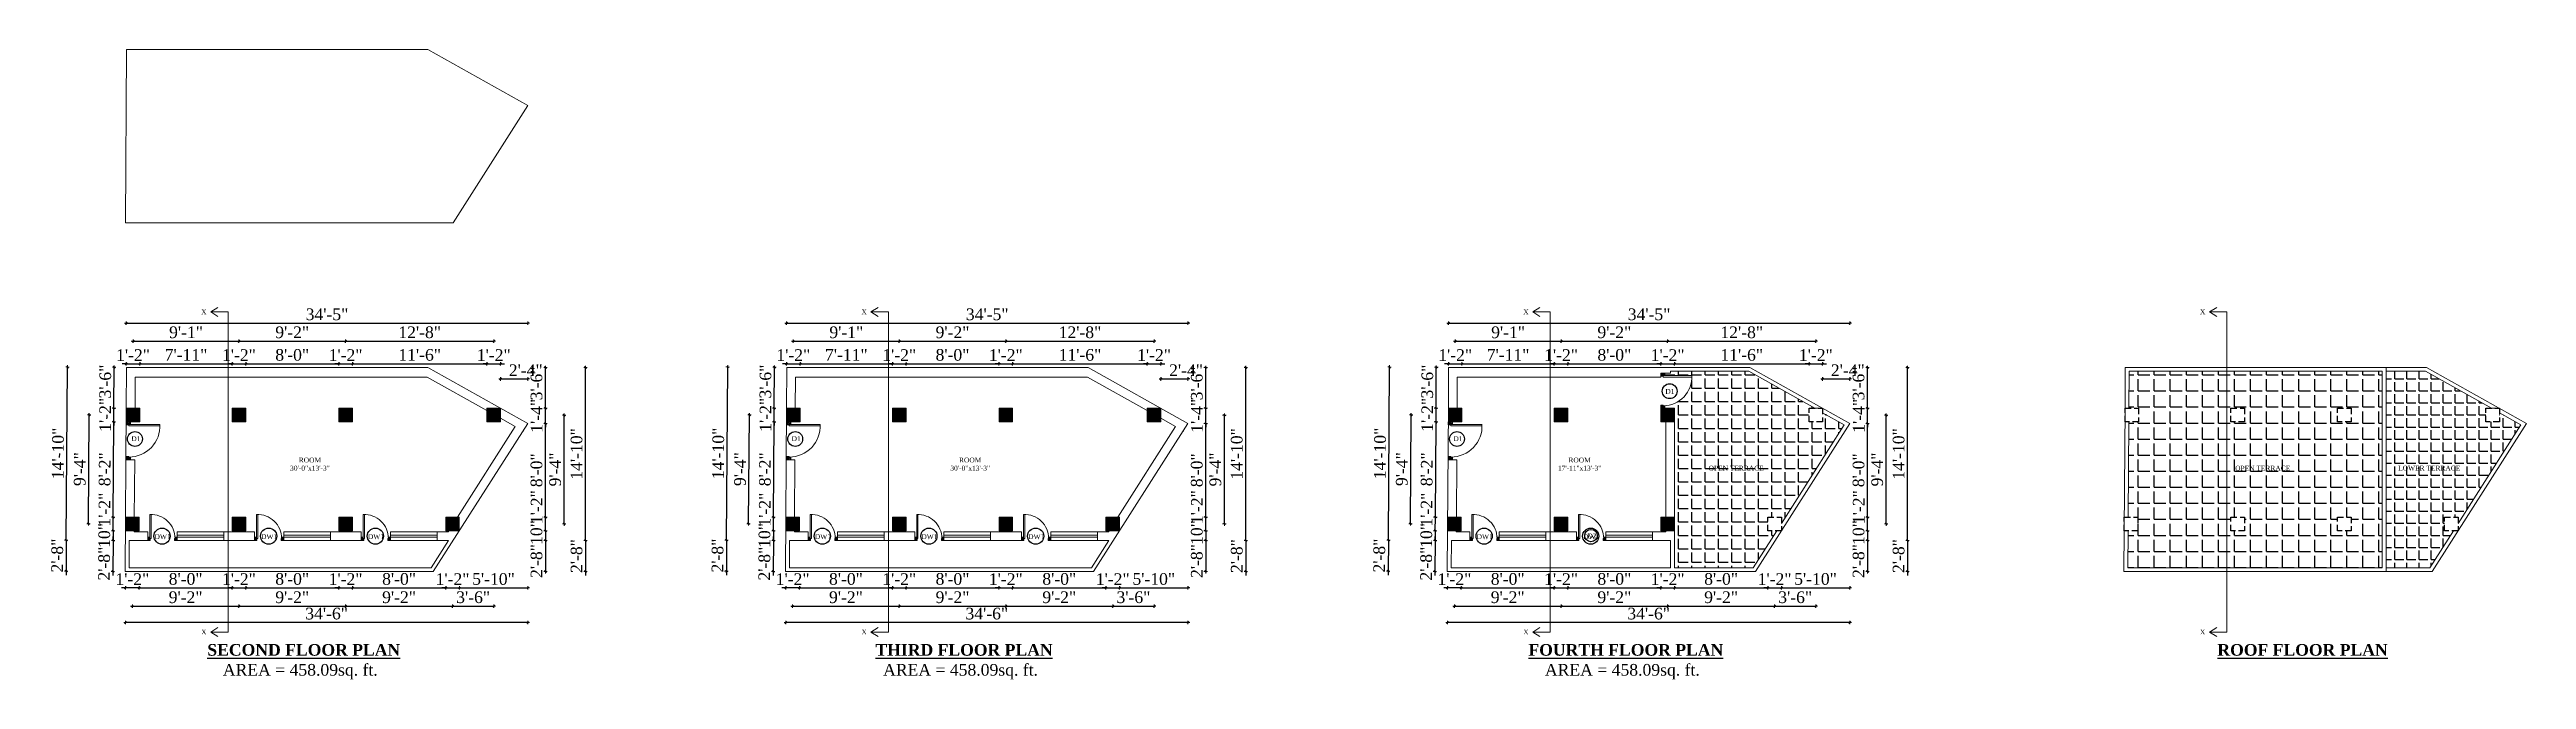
# Model space of a CAD drawing. Header units: inches. Extents: x 4069 to 291496, y -47643 to 12535.
# Drawn here: x 25605 to 28152, y 1337 to 1985 of the extents above; entities that cross this region are included whole.
import ezdxf

# ---------------------------------------------------------------- set-up
doc = ezdxf.new("R2010")
doc.units = ezdxf.units.IN
doc.header["$LTSCALE"] = 5
doc.header["$MEASUREMENT"] = 0
doc.linetypes.add('HIDDEN', pattern=[0.375, 0.25, -0.125])
for name, color, linetype, lineweight in [('A-WALL', 7, 'Continuous', 9), ('Dimension', 7, 'Continuous', 18), ('DOOR', 62, 'Continuous', 0)]:
    doc.layers.add(name, color=color, linetype=linetype, lineweight=lineweight)
doc.layers.add('dim line', color=7, linetype='Continuous', lineweight=15, true_color=0xfab2b2)
doc.layers.add('TEXT', color=6, linetype='Continuous')
doc.layers.add('WALL', color=7, linetype='Continuous')
doc.styles.add('ordinary', font='times.ttf')
doc.dimstyles.new('Copy of 96', dxfattribs={"dimtxt": 7, "dimasz": 4, "dimexe": 0.5, "dimexo": 0.5, "dimgap": 3, "dimtad": 1, "dimdec": 1, "dimzin": 11, "dimdsep": 46, "dimlunit": 4, "dimtxsty": 'ordinary', "dimblk": 'OBLIQUE', "dimcen": 0.09, "dimse1": 1, "dimse2": 1, "dimclrt": 6, "dimazin": 0, "dimtfac": 1, "dimtdec": 1, "dimtix": 1, "dimtmove": 2, "dimatfit": 3, "dimldrblk": 'leader', "dimfxl": 0.5, "dimfxlon": 1, "dimtolj": 1, "dimtzin": 0, "dimarcsym": 0})
pattern_1 = [(45, (1370.55838, 0), (-0.08838834765, 0.08838834765), [])]
pattern_2 = [(45, (2049.63539, 0), (-0.08838834765, 0.08838834765), [])]
pattern_3 = [(45, (2730.27903, 0), (-0.08838834765, 0.08838834765), [])]
pattern_4 = [(0, (0, 0), (0, 16.5), [12, -4.5]), (90, (0, 0), (-16.5, 1e-15), [12, -4.5])]

msp = doc.modelspace()

# ---------------------------------------------------------------- texts
at = {"layer": 'TEXT', "style": 'ordinary'}
for s, p in [('X', (25760.79946, 1712.30629, -58.16904)), ('X', (26439.87647, 1712.30629, -58.16904)), ('X', (27120.5201, 1712.30629, -58.16904)), ('X', (27816.48368, 1712.30629, -58.16904)), ('D1', (27266.59624, 1630.49195, -58.16904)), ('X', (25760.79946, 1383.1024, -58.16904)), ('X', (26439.87647, 1383.1024, -58.16904)), ('X', (27120.5201, 1383.1024, -58.16904)), ('X', (27816.48368, 1383.1024, -58.16904))]:
    msp.add_text(s, height=5, dxfattribs=at).set_placement(p)
for s, rotation, p in [('D1', 359.51423731, (25688.90407, 1581.91672, -58.16904)), ('D1', 359.51423731, (26367.98108, 1581.91672, -58.16904)), ('D1', 359.51423731, (27048.62472, 1581.91672, -58.16904)), ('DW1', 0.00038808, (25712.8291, 1481.15703, -58.16904)), ('DW1', 0.00038808, (25822.45021, 1481.15703, -58.16904)), ('DW1', 0.00038808, (25932.26077, 1481.15703, -58.16904)), ('DW1', 0.00038808, (26391.90611, 1481.15703, -58.16904)), ('DW1', 0.00038808, (26501.52722, 1481.15703, -58.16904)), ('DW1', 0.00038808, (26611.33778, 1481.15703, -58.16904)), ('DW1', 0.00038808, (27072.54974, 1481.15703, -58.16904)), ('DW1', 0.00038808, (27182.17086, 1481.15703, -58.16904)), ('D2', 0.48576269, (27186.47772, 1481.94442, -58.16904))]:
    msp.add_text(s, height=5, rotation=rotation, dxfattribs=at).set_placement(p)
at = {"layer": 'TEXT', "char_height": 5, "attachment_point": 8, "rotation": 359.99961192, "style": 'ordinary'}
for s, insert in [('ROOM\\P30\'-0"x13\'-3"', (25872.63115, 1551.50119)), ('ROOM\\P30\'-0"x13\'-3"', (26551.70815, 1551.50119)), ('ROOM\\P17\'-11"x13\'-3"', (27178.45482, 1551.50119)), ('OPEN TERRACE', (27339.48241, 1551.50119)), ('OPEN TERRACE', (27880.99418, 1551.50119)), ('LOWER TERRACE', (28052.26959, 1551.50119))]:
    msp.add_mtext_dynamic_manual_height_columns(s, width=101.5687276, gutter_width=1720.71691, heights=[0], dxfattribs=dict(at, insert=insert))
at = {"layer": 'TEXT', "char_height": 12, "width": 219.8150831, "attachment_point": 8, "rotation": 359.99961192, "style": 'ordinary'}
for s, insert in [('{\\fTimes New Roman|b1|i0|c0|p18;\\LSECOND FLOOR PLAN}', (25866.29001, 1361.08287)), ('AREA = 458.09sq. ft.', (25862.70524, 1336.84211)), ('{\\fTimes New Roman|b1|i0|c0|p18;\\LTHIRD FLOOR PLAN}', (26545.36702, 1361.08287)), ('AREA = 458.09sq. ft.', (26541.78225, 1336.84211)), ('{\\fTimes New Roman|b1|i0|c0|p18;\\LFOURTH FLOOR PLAN}', (27226.01065, 1361.08287)), ('AREA = 458.09sq. ft.', (27222.42589, 1336.84211)), ('{\\fTimes New Roman|b1|i0|c0|p18;\\LROOF FLOOR PLAN}', (27921.97423, 1361.08287))]:
    msp.add_mtext(s, dxfattribs=dict(at, insert=insert))

# ---------------------------------------------------------------- blocks, each defined once
blk = doc.blocks.new('A$C27B36B59')
at = {"layer": 'DOOR'}
for p, q in [((0, 4), (0, 0)), ((2.5, 4), (0, 4)), ((0, 0), (3, 0)), ((2.5, 2.5), (2.5, 4)), ((3, 2.5), (2.5, 2.5)), ((3, 0), (3, 2.5))]:
    blk.add_line(p, q, dxfattribs=at)
for centre, radius, start, end in [((-1.4, -0.5), 4.75, 22.1411, 72.838), ((1.3, 2.1), 1.64, 45.138, 144.8948), ((2.2, 0.3), 2.49, 83.3149, 152.658), ((0.1, 0.4), 2.05, 349.4875, 93.6805), ((2, -0.5), 2.01, 58.7447, 166.495), ((-0.1, 0.3), 1.13, 343.542, 86.947), ((2.1, -0.4), 1.17, 38.2816, 160.1519)]:
    blk.add_arc(centre, radius, start, end, dxfattribs=at)
blk = doc.blocks.new('D2')
at = {"layer": 'DOOR'}
for p, q in [((74474, 24047.6), (74474, 24018.1)), ((74474, 24047.6), (74475.5, 24047.6)), ((74475.5, 24047.6), (74475.5, 24018.1))]:
    blk.add_line(p, q, dxfattribs=at)
blk.add_arc((74474, 24047.6), 29.5, 180, 272.9146, dxfattribs=at)
at = {"layer": 'DOOR', "xscale": -1, "rotation": 180}
blk.add_blockref('A$C27B36B59', (74442, 24050.1), dxfattribs=at)
at = {"layer": 'DOOR', "rotation": 180}
blk.add_blockref('A$C27B36B59', (74478, 24050.1), dxfattribs=at)
blk = doc.blocks.new('oblique')
at = {"color": 0, "lineweight": -2}
blk.add_line((0.25, 0.25), (-0.25, -0.25), dxfattribs=at)
at = {"layer": 'dim line', "lineweight": 9}
for p, q in [((-0.4375, 0), (0.4375, 0)), ((0, 0.4375), (0, -0.4375))]:
    blk.add_line(p, q, dxfattribs=at)
blk = doc.blocks.new('*D348')
at = {"layer": 'A-WALL', "color": 0, "lineweight": -2, "ltscale": 50, "transparency": 16777216}
for p, q in [((25683, 1431), (25679, 1431)), ((25697, 1431), (25683, 1431)), ((25697, 1431), (25701, 1431))]:
    blk.add_line(p, q, dxfattribs=at)
at = {"layer": 'Defpoints', "color": 0, "ltscale": 50, "transparency": 16777216}
for p in [(25683, 1489.7, -58.2), (25697, 1489.7, -58.2), (25683, 1431)]:
    blk.add_point(p, dxfattribs=at)
at = {"layer": 'A-WALL', "color": 0, "lineweight": -2, "ltscale": 50, "transparency": 16777216, "xscale": 4, "yscale": 4, "zscale": 4}
blk.add_blockref('oblique', (25683, 1431), dxfattribs=at)
at = {"layer": 'A-WALL', "color": 0, "lineweight": -2, "ltscale": 50, "transparency": 16777216, "xscale": 4, "yscale": 4, "zscale": 4, "rotation": 180}
blk.add_blockref('oblique', (25697, 1431), dxfattribs=at)
at = {"layer": 'A-WALL', "color": 6, "ltscale": 50, "transparency": 16777216, "insert": (25690, 1440), "char_height": 12, "attachment_point": 5, "style": 'ordinary'}
blk.add_mtext('\\A1;1\'-2"', dxfattribs=at)
blk = doc.blocks.new('_OBLIQUE')
at = {"color": 0, "linetype": 'ByBlock'}
blk.add_line((-0.5, -0.5), (0.5, 0.5), dxfattribs=at)
blk = doc.blocks.new('leader')
at = {"layer": 'Dimension'}
for p, q in [((-4.42, 0), (4.42, 0)), ((0, -4.33), (0, 4.33))]:
    blk.add_line(p, q, dxfattribs=at)
blk = doc.blocks.new('*D349')
at = {"layer": 'A-WALL', "color": 0, "lineweight": -2, "ltscale": 5, "transparency": 16777216}
blk.add_line((25697, 1431), (25792.6, 1431), dxfattribs=at)
at = {"layer": 'Defpoints', "color": 0, "ltscale": 5, "transparency": 16777216}
for p in [(25697, 1489.7, -58.2), (25792.6, 1489.7, -58.2), (25792.6, 1431)]:
    blk.add_point(p, dxfattribs=at)
at = {"layer": 'A-WALL', "color": 0, "lineweight": -2, "ltscale": 5, "transparency": 16777216, "xscale": 4, "yscale": 4, "zscale": 4, "rotation": 180}
blk.add_blockref('oblique', (25697, 1431), dxfattribs=at)
at = {"layer": 'A-WALL', "color": 0, "lineweight": -2, "ltscale": 5, "transparency": 16777216, "xscale": 4, "yscale": 4, "zscale": 4}
blk.add_blockref('oblique', (25792.6, 1431), dxfattribs=at)
at = {"layer": 'A-WALL', "color": 6, "ltscale": 5, "transparency": 16777216, "insert": (25744.8, 1440.1), "char_height": 12, "attachment_point": 5, "style": 'ordinary'}
blk.add_mtext('\\A1;8\'-0"', dxfattribs=at)
blk = doc.blocks.new('*D350')
at = {"layer": 'A-WALL', "color": 0, "lineweight": -2, "ltscale": 5, "transparency": 16777216}
for p, q in [((25792.6, 1431), (25788.6, 1431)), ((25792.6, 1431), (25806.6, 1431)), ((25806.6, 1431), (25810.6, 1431))]:
    blk.add_line(p, q, dxfattribs=at)
at = {"layer": 'Defpoints', "color": 0, "ltscale": 5, "transparency": 16777216}
for p in [(25792.6, 1489.7, -58.2), (25806.6, 1489.7, -58.2), (25806.6, 1431)]:
    blk.add_point(p, dxfattribs=at)
at = {"layer": 'A-WALL', "color": 0, "lineweight": -2, "ltscale": 5, "transparency": 16777216, "xscale": 4, "yscale": 4, "zscale": 4}
blk.add_blockref('oblique', (25792.6, 1431), dxfattribs=at)
at = {"layer": 'A-WALL', "color": 0, "lineweight": -2, "ltscale": 5, "transparency": 16777216, "xscale": 4, "yscale": 4, "zscale": 4, "rotation": 180}
blk.add_blockref('oblique', (25806.6, 1431), dxfattribs=at)
at = {"layer": 'A-WALL', "color": 6, "ltscale": 5, "transparency": 16777216, "insert": (25799.6, 1440), "char_height": 12, "attachment_point": 5, "style": 'ordinary'}
blk.add_mtext('\\A1;1\'-2"', dxfattribs=at)
blk = doc.blocks.new('*D351')
at = {"layer": 'A-WALL', "color": 0, "lineweight": -2, "ltscale": 5, "transparency": 16777216}
blk.add_line((25806.6, 1431), (25902.3, 1431), dxfattribs=at)
at = {"layer": 'Defpoints', "color": 0, "ltscale": 5, "transparency": 16777216}
for p in [(25806.6, 1489.7, -58.2), (25902.3, 1489.7, -58.2), (25902.3, 1431)]:
    blk.add_point(p, dxfattribs=at)
at = {"layer": 'A-WALL', "color": 0, "lineweight": -2, "ltscale": 5, "transparency": 16777216, "xscale": 4, "yscale": 4, "zscale": 4, "rotation": 180}
blk.add_blockref('oblique', (25806.6, 1431), dxfattribs=at)
at = {"layer": 'A-WALL', "color": 0, "lineweight": -2, "ltscale": 5, "transparency": 16777216, "xscale": 4, "yscale": 4, "zscale": 4}
blk.add_blockref('oblique', (25902.3, 1431), dxfattribs=at)
at = {"layer": 'A-WALL', "color": 6, "ltscale": 5, "transparency": 16777216, "insert": (25854.4, 1440.1), "char_height": 12, "attachment_point": 5, "style": 'ordinary'}
blk.add_mtext('\\A1;8\'-0"', dxfattribs=at)
blk = doc.blocks.new('*D352')
at = {"layer": 'A-WALL', "color": 0, "lineweight": -2, "ltscale": 5, "transparency": 16777216}
for p, q in [((25902.3, 1431), (25898.3, 1431)), ((25902.3, 1431), (25916.3, 1431)), ((25916.3, 1431), (25920.3, 1431))]:
    blk.add_line(p, q, dxfattribs=at)
at = {"layer": 'Defpoints', "color": 0, "ltscale": 5, "transparency": 16777216}
for p in [(25902.3, 1489.7, -58.2), (25916.3, 1489.7, -58.2), (25916.3, 1431)]:
    blk.add_point(p, dxfattribs=at)
at = {"layer": 'A-WALL', "color": 0, "lineweight": -2, "ltscale": 5, "transparency": 16777216, "xscale": 4, "yscale": 4, "zscale": 4}
blk.add_blockref('oblique', (25902.3, 1431), dxfattribs=at)
at = {"layer": 'A-WALL', "color": 0, "lineweight": -2, "ltscale": 5, "transparency": 16777216, "xscale": 4, "yscale": 4, "zscale": 4, "rotation": 180}
blk.add_blockref('oblique', (25916.3, 1431), dxfattribs=at)
at = {"layer": 'A-WALL', "color": 6, "ltscale": 5, "transparency": 16777216, "insert": (25909.3, 1440), "char_height": 12, "attachment_point": 5, "style": 'ordinary'}
blk.add_mtext('\\A1;1\'-2"', dxfattribs=at)
blk = doc.blocks.new('*D353')
at = {"layer": 'A-WALL', "color": 0, "lineweight": -2, "ltscale": 5, "transparency": 16777216}
blk.add_line((25916.3, 1431), (26012.3, 1431), dxfattribs=at)
at = {"layer": 'Defpoints', "color": 0, "ltscale": 5, "transparency": 16777216}
for p in [(25916.3, 1489.7, -58.2), (26012.3, 1489.7), (26012.3, 1431)]:
    blk.add_point(p, dxfattribs=at)
at = {"layer": 'A-WALL', "color": 0, "lineweight": -2, "ltscale": 5, "transparency": 16777216, "xscale": 4, "yscale": 4, "zscale": 4, "rotation": 180}
blk.add_blockref('oblique', (25916.3, 1431), dxfattribs=at)
at = {"layer": 'A-WALL', "color": 0, "lineweight": -2, "ltscale": 5, "transparency": 16777216, "xscale": 4, "yscale": 4, "zscale": 4}
blk.add_blockref('oblique', (26012.3, 1431), dxfattribs=at)
at = {"layer": 'A-WALL', "color": 6, "ltscale": 5, "transparency": 16777216, "insert": (25964.3, 1440.1), "char_height": 12, "attachment_point": 5, "style": 'ordinary'}
blk.add_mtext('\\A1;8\'-0"', dxfattribs=at)
blk = doc.blocks.new('*D354')
at = {"layer": 'A-WALL', "color": 0, "lineweight": -2, "ltscale": 5, "transparency": 16777216}
for p, q in [((26012.3, 1431), (26008.3, 1431)), ((26012.3, 1431), (26026.3, 1431)), ((26026.3, 1431), (26030.3, 1431))]:
    blk.add_line(p, q, dxfattribs=at)
at = {"layer": 'Defpoints', "color": 0, "ltscale": 5, "transparency": 16777216}
for p in [(26012.3, 1489.7), (26026.3, 1489.7, -58.2), (26026.3, 1431)]:
    blk.add_point(p, dxfattribs=at)
at = {"layer": 'A-WALL', "color": 0, "lineweight": -2, "ltscale": 5, "transparency": 16777216, "xscale": 4, "yscale": 4, "zscale": 4}
blk.add_blockref('oblique', (26012.3, 1431), dxfattribs=at)
at = {"layer": 'A-WALL', "color": 0, "lineweight": -2, "ltscale": 5, "transparency": 16777216, "xscale": 4, "yscale": 4, "zscale": 4, "rotation": 180}
blk.add_blockref('oblique', (26026.3, 1431), dxfattribs=at)
at = {"layer": 'A-WALL', "color": 6, "ltscale": 5, "transparency": 16777216, "insert": (26019.3, 1440), "char_height": 12, "attachment_point": 5, "style": 'ordinary'}
blk.add_mtext('\\A1;1\'-2"', dxfattribs=at)
blk = doc.blocks.new('*D334')
at = {"layer": 'A-WALL', "color": 0, "lineweight": -2, "ltscale": 5, "transparency": 16777216}
blk.add_line((25690, 1412.2), (25799.6, 1412.2), dxfattribs=at)
at = {"layer": 'Defpoints', "color": 0, "ltscale": 5, "transparency": 16777216}
for p in [(25690, 1496.7, -58.2), (25799.6, 1496.7, -58.2), (25799.6, 1412.2)]:
    blk.add_point(p, dxfattribs=at)
at = {"layer": 'A-WALL', "color": 0, "lineweight": -2, "ltscale": 5, "transparency": 16777216, "xscale": 4, "yscale": 4, "zscale": 4, "rotation": 180}
blk.add_blockref('oblique', (25690, 1412.2), dxfattribs=at)
at = {"layer": 'A-WALL', "color": 0, "lineweight": -2, "ltscale": 5, "transparency": 16777216, "xscale": 4, "yscale": 4, "zscale": 4}
blk.add_blockref('oblique', (25799.6, 1412.2), dxfattribs=at)
at = {"layer": 'A-WALL', "color": 6, "ltscale": 5, "transparency": 16777216, "insert": (25744.8, 1421.3), "char_height": 12, "attachment_point": 5, "style": 'ordinary'}
blk.add_mtext('\\A1;9\'-2"', dxfattribs=at)
blk = doc.blocks.new('*D355')
at = {"layer": 'A-WALL', "color": 0, "lineweight": -2, "ltscale": 5, "transparency": 16777216}
blk.add_line((25799.6, 1412.2), (25909.3, 1412.2), dxfattribs=at)
at = {"layer": 'Defpoints', "color": 0, "ltscale": 5, "transparency": 16777216}
for p in [(25799.6, 1496.7, -58.2), (25909.3, 1496.7, -58.2), (25909.3, 1412.2)]:
    blk.add_point(p, dxfattribs=at)
at = {"layer": 'A-WALL', "color": 0, "lineweight": -2, "ltscale": 5, "transparency": 16777216, "xscale": 4, "yscale": 4, "zscale": 4, "rotation": 180}
blk.add_blockref('oblique', (25799.6, 1412.2), dxfattribs=at)
at = {"layer": 'A-WALL', "color": 0, "lineweight": -2, "ltscale": 5, "transparency": 16777216, "xscale": 4, "yscale": 4, "zscale": 4}
blk.add_blockref('oblique', (25909.3, 1412.2), dxfattribs=at)
at = {"layer": 'A-WALL', "color": 6, "ltscale": 5, "transparency": 16777216, "insert": (25854.4, 1421.3), "char_height": 12, "attachment_point": 5, "style": 'ordinary'}
blk.add_mtext('\\A1;9\'-2"', dxfattribs=at)
blk = doc.blocks.new('*D356')
at = {"layer": 'A-WALL', "color": 0, "lineweight": -2, "ltscale": 5, "transparency": 16777216}
blk.add_line((25909.3, 1412.2), (26019.3, 1412.2), dxfattribs=at)
at = {"layer": 'Defpoints', "color": 0, "ltscale": 5, "transparency": 16777216}
for p in [(25909.3, 1496.7, -58.2), (26019.3, 1496.7, -58.2), (26019.3, 1412.2)]:
    blk.add_point(p, dxfattribs=at)
at = {"layer": 'A-WALL', "color": 0, "lineweight": -2, "ltscale": 5, "transparency": 16777216, "xscale": 4, "yscale": 4, "zscale": 4, "rotation": 180}
blk.add_blockref('oblique', (25909.3, 1412.2), dxfattribs=at)
at = {"layer": 'A-WALL', "color": 0, "lineweight": -2, "ltscale": 5, "transparency": 16777216, "xscale": 4, "yscale": 4, "zscale": 4}
blk.add_blockref('oblique', (26019.3, 1412.2), dxfattribs=at)
at = {"layer": 'A-WALL', "color": 6, "ltscale": 5, "transparency": 16777216, "insert": (25964.3, 1421.3), "char_height": 12, "attachment_point": 5, "style": 'ordinary'}
blk.add_mtext('\\A1;9\'-2"', dxfattribs=at)
blk = doc.blocks.new('*D335')
at = {"layer": 'A-WALL', "color": 0, "lineweight": -2, "ltscale": 5, "transparency": 16777216}
blk.add_line((26096.6, 1395.4), (25682.9, 1395.4), dxfattribs=at)
at = {"layer": 'Defpoints', "color": 0, "ltscale": 5, "transparency": 16777216}
for p in [(26096.6, 1600.1, -58), (25682.9, 1489.7, -58.2), (25682.9, 1395.4)]:
    blk.add_point(p, dxfattribs=at)
at = {"layer": 'A-WALL', "color": 0, "lineweight": -2, "ltscale": 5, "transparency": 16777216, "xscale": 4, "yscale": 4, "zscale": 4, "rotation": 180}
blk.add_blockref('oblique', (25682.9, 1395.4), dxfattribs=at)
at = {"layer": 'A-WALL', "color": 0, "lineweight": -2, "ltscale": 5, "transparency": 16777216, "xscale": 4, "yscale": 4, "zscale": 4}
blk.add_blockref('oblique', (26096.6, 1395.4), dxfattribs=at)
at = {"layer": 'A-WALL', "color": 6, "ltscale": 5, "transparency": 16777216, "insert": (25889.8, 1404.5), "char_height": 12, "attachment_point": 5, "style": 'ordinary'}
blk.add_mtext('\\A1;34\'-6"', dxfattribs=at)
blk = doc.blocks.new('*D357')
at = {"layer": 'A-WALL', "color": 0, "lineweight": -2, "ltscale": 50, "transparency": 16777216}
for p, q in [((25683.7, 1661.4), (25679.7, 1661.4)), ((25683.7, 1661.4), (25697.7, 1661.4)), ((25697.7, 1661.4), (25701.7, 1661.4))]:
    blk.add_line(p, q, dxfattribs=at)
at = {"layer": 'Defpoints', "color": 0, "ltscale": 50, "transparency": 16777216}
for p in [(25697.7, 1661.4), (25683.7, 1615.7, -58.2), (25697.7, 1615.7, -58.2)]:
    blk.add_point(p, dxfattribs=at)
at = {"layer": 'A-WALL', "color": 0, "lineweight": -2, "ltscale": 50, "transparency": 16777216, "xscale": 4, "yscale": 4, "zscale": 4}
blk.add_blockref('oblique', (25683.7, 1661.4), dxfattribs=at)
at = {"layer": 'A-WALL', "color": 0, "lineweight": -2, "ltscale": 50, "transparency": 16777216, "xscale": 4, "yscale": 4, "zscale": 4, "rotation": 180}
blk.add_blockref('oblique', (25697.7, 1661.4), dxfattribs=at)
at = {"layer": 'A-WALL', "color": 6, "ltscale": 50, "transparency": 16777216, "insert": (25690.7, 1670.4), "char_height": 12, "attachment_point": 5, "style": 'ordinary'}
blk.add_mtext('\\A1;1\'-2"', dxfattribs=at)
blk = doc.blocks.new('*D360')
at = {"layer": 'A-WALL', "color": 0, "lineweight": -2, "ltscale": 5, "transparency": 16777216}
blk.add_line((25697.7, 1661.4), (25792.6, 1661.4), dxfattribs=at)
at = {"layer": 'Defpoints', "color": 0, "ltscale": 5, "transparency": 16777216}
for p in [(25792.6, 1661.4), (25697.7, 1615.7, -58.2), (25792.6, 1615.7, -58.2)]:
    blk.add_point(p, dxfattribs=at)
at = {"layer": 'A-WALL', "color": 0, "lineweight": -2, "ltscale": 5, "transparency": 16777216, "xscale": 4, "yscale": 4, "zscale": 4, "rotation": 180}
blk.add_blockref('oblique', (25697.7, 1661.4), dxfattribs=at)
at = {"layer": 'A-WALL', "color": 0, "lineweight": -2, "ltscale": 5, "transparency": 16777216, "xscale": 4, "yscale": 4, "zscale": 4}
blk.add_blockref('oblique', (25792.6, 1661.4), dxfattribs=at)
at = {"layer": 'A-WALL', "color": 6, "ltscale": 5, "transparency": 16777216, "insert": (25745.2, 1670.6), "char_height": 12, "attachment_point": 5, "style": 'ordinary'}
blk.add_mtext('\\A1;7\'-11"', dxfattribs=at)
blk = doc.blocks.new('*D340')
at = {"layer": 'A-WALL', "color": 0, "lineweight": -2, "ltscale": 5, "transparency": 16777216}
for p, q in [((25792.6, 1661.4), (25788.6, 1661.4)), ((25792.6, 1661.4), (25806.6, 1661.4)), ((25806.6, 1661.4), (25810.6, 1661.4))]:
    blk.add_line(p, q, dxfattribs=at)
at = {"layer": 'Defpoints', "color": 0, "ltscale": 5, "transparency": 16777216}
for p in [(25806.6, 1661.4), (25792.6, 1615.7, -58.2), (25806.6, 1615.7, -58.2)]:
    blk.add_point(p, dxfattribs=at)
at = {"layer": 'A-WALL', "color": 0, "lineweight": -2, "ltscale": 5, "transparency": 16777216, "xscale": 4, "yscale": 4, "zscale": 4}
blk.add_blockref('oblique', (25792.6, 1661.4), dxfattribs=at)
at = {"layer": 'A-WALL', "color": 0, "lineweight": -2, "ltscale": 5, "transparency": 16777216, "xscale": 4, "yscale": 4, "zscale": 4, "rotation": 180}
blk.add_blockref('oblique', (25806.6, 1661.4), dxfattribs=at)
at = {"layer": 'A-WALL', "color": 6, "ltscale": 5, "transparency": 16777216, "insert": (25799.6, 1670.4), "char_height": 12, "attachment_point": 5, "style": 'ordinary'}
blk.add_mtext('\\A1;1\'-2"', dxfattribs=at)
blk = doc.blocks.new('*D361')
at = {"layer": 'A-WALL', "color": 0, "lineweight": -2, "ltscale": 5, "transparency": 16777216}
blk.add_line((25806.6, 1661.4), (25902.3, 1661.4), dxfattribs=at)
at = {"layer": 'Defpoints', "color": 0, "ltscale": 5, "transparency": 16777216}
for p in [(25902.3, 1661.4), (25806.6, 1615.7, -58.2), (25902.3, 1615.7, -58.2)]:
    blk.add_point(p, dxfattribs=at)
at = {"layer": 'A-WALL', "color": 0, "lineweight": -2, "ltscale": 5, "transparency": 16777216, "xscale": 4, "yscale": 4, "zscale": 4, "rotation": 180}
blk.add_blockref('oblique', (25806.6, 1661.4), dxfattribs=at)
at = {"layer": 'A-WALL', "color": 0, "lineweight": -2, "ltscale": 5, "transparency": 16777216, "xscale": 4, "yscale": 4, "zscale": 4}
blk.add_blockref('oblique', (25902.3, 1661.4), dxfattribs=at)
at = {"layer": 'A-WALL', "color": 6, "ltscale": 5, "transparency": 16777216, "insert": (25854.4, 1670.5), "char_height": 12, "attachment_point": 5, "style": 'ordinary'}
blk.add_mtext('\\A1;8\'-0"', dxfattribs=at)
blk = doc.blocks.new('*D362')
at = {"layer": 'A-WALL', "color": 0, "lineweight": -2, "ltscale": 5, "transparency": 16777216}
for p, q in [((25902.3, 1661.4), (25898.3, 1661.4)), ((25902.3, 1661.4), (25916.3, 1661.4)), ((25916.3, 1661.4), (25920.3, 1661.4))]:
    blk.add_line(p, q, dxfattribs=at)
at = {"layer": 'Defpoints', "color": 0, "ltscale": 5, "transparency": 16777216}
for p in [(25916.3, 1661.4), (25902.3, 1615.7, -58.2), (25916.3, 1615.7, -58.2)]:
    blk.add_point(p, dxfattribs=at)
at = {"layer": 'A-WALL', "color": 0, "lineweight": -2, "ltscale": 5, "transparency": 16777216, "xscale": 4, "yscale": 4, "zscale": 4}
blk.add_blockref('oblique', (25902.3, 1661.4), dxfattribs=at)
at = {"layer": 'A-WALL', "color": 0, "lineweight": -2, "ltscale": 5, "transparency": 16777216, "xscale": 4, "yscale": 4, "zscale": 4, "rotation": 180}
blk.add_blockref('oblique', (25916.3, 1661.4), dxfattribs=at)
at = {"layer": 'A-WALL', "color": 6, "ltscale": 5, "transparency": 16777216, "insert": (25909.3, 1670.4), "char_height": 12, "attachment_point": 5, "style": 'ordinary'}
blk.add_mtext('\\A1;1\'-2"', dxfattribs=at)
blk = doc.blocks.new('*D341')
at = {"layer": 'A-WALL', "color": 0, "lineweight": -2, "ltscale": 5, "transparency": 16777216}
blk.add_line((25916.3, 1661.4), (26054.7, 1661.4), dxfattribs=at)
at = {"layer": 'Defpoints', "color": 0, "ltscale": 5, "transparency": 16777216}
for p in [(26054.7, 1661.4), (25916.3, 1615.7, -58.2), (26054.7, 1615.7, -58.2)]:
    blk.add_point(p, dxfattribs=at)
at = {"layer": 'A-WALL', "color": 0, "lineweight": -2, "ltscale": 5, "transparency": 16777216, "xscale": 4, "yscale": 4, "zscale": 4, "rotation": 180}
blk.add_blockref('oblique', (25916.3, 1661.4), dxfattribs=at)
at = {"layer": 'A-WALL', "color": 0, "lineweight": -2, "ltscale": 5, "transparency": 16777216, "xscale": 4, "yscale": 4, "zscale": 4}
blk.add_blockref('oblique', (26054.7, 1661.4), dxfattribs=at)
at = {"layer": 'A-WALL', "color": 6, "ltscale": 5, "transparency": 16777216, "insert": (25985.5, 1670.5), "char_height": 12, "attachment_point": 5, "style": 'ordinary'}
blk.add_mtext('\\A1;11\'-6"', dxfattribs=at)
blk = doc.blocks.new('*D363')
at = {"layer": 'A-WALL', "color": 0, "lineweight": -2, "ltscale": 5, "transparency": 16777216}
for p, q in [((26054.7, 1661.4), (26050.7, 1661.4)), ((26054.7, 1661.4), (26068.7, 1661.4)), ((26068.7, 1661.4), (26072.7, 1661.4))]:
    blk.add_line(p, q, dxfattribs=at)
at = {"layer": 'Defpoints', "color": 0, "ltscale": 5, "transparency": 16777216}
for p in [(26068.7, 1661.4), (26054.7, 1615.7, -58.2), (26068.7, 1615.7, -58.2)]:
    blk.add_point(p, dxfattribs=at)
at = {"layer": 'A-WALL', "color": 0, "lineweight": -2, "ltscale": 5, "transparency": 16777216, "xscale": 4, "yscale": 4, "zscale": 4}
blk.add_blockref('oblique', (26054.7, 1661.4), dxfattribs=at)
at = {"layer": 'A-WALL', "color": 0, "lineweight": -2, "ltscale": 5, "transparency": 16777216, "xscale": 4, "yscale": 4, "zscale": 4, "rotation": 180}
blk.add_blockref('oblique', (26068.7, 1661.4), dxfattribs=at)
at = {"layer": 'A-WALL', "color": 6, "ltscale": 5, "transparency": 16777216, "insert": (26061.7, 1670.4), "char_height": 12, "attachment_point": 5, "style": 'ordinary'}
blk.add_mtext('\\A1;1\'-2"', dxfattribs=at)
blk = doc.blocks.new('*D342')
at = {"layer": 'A-WALL', "color": 0, "lineweight": -2, "ltscale": 5, "transparency": 16777216}
blk.add_line((25690.7, 1684.6), (25799.6, 1684.6), dxfattribs=at)
at = {"layer": 'Defpoints', "color": 0, "ltscale": 5, "transparency": 16777216}
for p in [(25799.6, 1684.6), (25690.7, 1608.7, -58.2), (25799.6, 1608.7, -58.2)]:
    blk.add_point(p, dxfattribs=at)
at = {"layer": 'A-WALL', "color": 0, "lineweight": -2, "ltscale": 5, "transparency": 16777216, "xscale": 4, "yscale": 4, "zscale": 4, "rotation": 180}
blk.add_blockref('oblique', (25690.7, 1684.6), dxfattribs=at)
at = {"layer": 'A-WALL', "color": 0, "lineweight": -2, "ltscale": 5, "transparency": 16777216, "xscale": 4, "yscale": 4, "zscale": 4}
blk.add_blockref('oblique', (25799.6, 1684.6), dxfattribs=at)
at = {"layer": 'A-WALL', "color": 6, "ltscale": 5, "transparency": 16777216, "insert": (25745.2, 1693.7), "char_height": 12, "attachment_point": 5, "style": 'ordinary'}
blk.add_mtext('\\A1;9\'-1"', dxfattribs=at)
blk = doc.blocks.new('*D364')
at = {"layer": 'A-WALL', "color": 0, "lineweight": -2, "ltscale": 5, "transparency": 16777216}
blk.add_line((25799.6, 1684.6), (25909.3, 1684.6), dxfattribs=at)
at = {"layer": 'Defpoints', "color": 0, "ltscale": 5, "transparency": 16777216}
for p in [(25909.3, 1684.6), (25799.6, 1608.7, -58.2), (25909.3, 1608.7, -58.2)]:
    blk.add_point(p, dxfattribs=at)
at = {"layer": 'A-WALL', "color": 0, "lineweight": -2, "ltscale": 5, "transparency": 16777216, "xscale": 4, "yscale": 4, "zscale": 4, "rotation": 180}
blk.add_blockref('oblique', (25799.6, 1684.6), dxfattribs=at)
at = {"layer": 'A-WALL', "color": 0, "lineweight": -2, "ltscale": 5, "transparency": 16777216, "xscale": 4, "yscale": 4, "zscale": 4}
blk.add_blockref('oblique', (25909.3, 1684.6), dxfattribs=at)
at = {"layer": 'A-WALL', "color": 6, "ltscale": 5, "transparency": 16777216, "insert": (25854.4, 1693.7), "char_height": 12, "attachment_point": 5, "style": 'ordinary'}
blk.add_mtext('\\A1;9\'-2"', dxfattribs=at)
blk = doc.blocks.new('*D365')
at = {"layer": 'A-WALL', "color": 0, "lineweight": -2, "ltscale": 5, "transparency": 16777216}
blk.add_line((25909.3, 1684.6), (26061.7, 1684.6), dxfattribs=at)
at = {"layer": 'Defpoints', "color": 0, "ltscale": 5, "transparency": 16777216}
for p in [(26061.7, 1684.6), (25909.3, 1608.7, -58.2), (26061.7, 1608.7, -58.2)]:
    blk.add_point(p, dxfattribs=at)
at = {"layer": 'A-WALL', "color": 0, "lineweight": -2, "ltscale": 5, "transparency": 16777216, "xscale": 4, "yscale": 4, "zscale": 4, "rotation": 180}
blk.add_blockref('oblique', (25909.3, 1684.6), dxfattribs=at)
at = {"layer": 'A-WALL', "color": 0, "lineweight": -2, "ltscale": 5, "transparency": 16777216, "xscale": 4, "yscale": 4, "zscale": 4}
blk.add_blockref('oblique', (26061.7, 1684.6), dxfattribs=at)
at = {"layer": 'A-WALL', "color": 6, "ltscale": 5, "transparency": 16777216, "insert": (25985.5, 1693.7), "char_height": 12, "attachment_point": 5, "style": 'ordinary'}
blk.add_mtext('\\A1;12\'-8"', dxfattribs=at)
blk = doc.blocks.new('*D343')
at = {"layer": 'A-WALL', "color": 0, "lineweight": -2, "ltscale": 5, "transparency": 16777216}
blk.add_line((25683.7, 1703.1), (26096.6, 1703.1), dxfattribs=at)
at = {"layer": 'Defpoints', "color": 0, "ltscale": 5, "transparency": 16777216}
for p in [(26096.6, 1703.1), (25683.7, 1615.7, -58.2), (26096.6, 1600.1, -58)]:
    blk.add_point(p, dxfattribs=at)
at = {"layer": 'A-WALL', "color": 0, "lineweight": -2, "ltscale": 5, "transparency": 16777216, "xscale": 4, "yscale": 4, "zscale": 4, "rotation": 180}
blk.add_blockref('oblique', (25683.7, 1703.1), dxfattribs=at)
at = {"layer": 'A-WALL', "color": 0, "lineweight": -2, "ltscale": 5, "transparency": 16777216, "xscale": 4, "yscale": 4, "zscale": 4}
blk.add_blockref('oblique', (26096.6, 1703.1), dxfattribs=at)
at = {"layer": 'A-WALL', "color": 6, "ltscale": 5, "transparency": 16777216, "insert": (25890.2, 1712.2), "char_height": 12, "attachment_point": 5, "style": 'ordinary'}
blk.add_mtext('\\A1;34\'-5"', dxfattribs=at)
blk = doc.blocks.new('*D344')
at = {"layer": 'A-WALL', "color": 0, "lineweight": -2, "ltscale": 50, "transparency": 16777216}
blk.add_line((25670.3, 1489.8), (25670.4, 1503.8), dxfattribs=at)
at = {"layer": 'Defpoints', "color": 0, "ltscale": 50, "transparency": 16777216}
for p in [(25670.4, 1503.8), (25683, 1503.7, -58.2), (25682.9, 1489.7, -58.2)]:
    blk.add_point(p, dxfattribs=at)
at = {"layer": 'A-WALL', "color": 0, "lineweight": -2, "ltscale": 50, "transparency": 16777216, "xscale": 4, "yscale": 4, "zscale": 4}
for p, rotation in [((25670.4, 1503.8), 89.6259071472328), ((25670.3, 1489.8), 269.6259071472328)]:
    blk.add_blockref('oblique', p, dxfattribs=dict(at, rotation=rotation))
at = {"layer": 'A-WALL', "color": 6, "ltscale": 50, "transparency": 16777216, "insert": (25661.3, 1511.4), "char_height": 12, "attachment_point": 5, "rotation": 89.6259, "style": 'ordinary'}
blk.add_mtext('\\A1;1\'-2"', dxfattribs=at)
blk = doc.blocks.new('*D345')
at = {"layer": 'A-WALL', "color": 0, "lineweight": -2, "ltscale": 5, "transparency": 16777216}
blk.add_line((25670.4, 1503.8), (25671, 1601.8), dxfattribs=at)
at = {"layer": 'Defpoints', "color": 0, "ltscale": 5, "transparency": 16777216}
for p in [(25671, 1601.8), (25683.7, 1601.7, -58.2), (25683, 1503.7, -58.2)]:
    blk.add_point(p, dxfattribs=at)
at = {"layer": 'A-WALL', "color": 0, "lineweight": -2, "ltscale": 5, "transparency": 16777216, "xscale": 4, "yscale": 4, "zscale": 4}
for p, rotation in [((25671, 1601.8), 89.62590714723383), ((25670.4, 1503.8), 269.6259071472338)]:
    blk.add_blockref('oblique', p, dxfattribs=dict(at, rotation=rotation))
at = {"layer": 'A-WALL', "color": 6, "ltscale": 5, "transparency": 16777216, "insert": (25661.6, 1552.9), "char_height": 12, "attachment_point": 5, "rotation": 89.6259, "style": 'ordinary'}
blk.add_mtext('\\A1;8\'-2"', dxfattribs=at)
blk = doc.blocks.new('*D366')
at = {"layer": 'A-WALL', "color": 0, "lineweight": -2, "ltscale": 5, "transparency": 16777216}
for p, q in [((25671, 1601.8), (25671.1, 1615.8)), ((25671.1, 1615.8), (25671.1, 1619.8)), ((25671, 1601.8), (25671, 1597.8))]:
    blk.add_line(p, q, dxfattribs=at)
at = {"layer": 'Defpoints', "color": 0, "ltscale": 5, "transparency": 16777216}
for p in [(25671.1, 1615.8), (25683.7, 1615.7, -58.2), (25683.7, 1601.7, -58.2)]:
    blk.add_point(p, dxfattribs=at)
at = {"layer": 'A-WALL', "color": 0, "lineweight": -2, "ltscale": 5, "transparency": 16777216, "xscale": 4, "yscale": 4, "zscale": 4}
for p, rotation in [((25671.1, 1615.8), 269.6259071472338), ((25671, 1601.8), 89.62590714723383)]:
    blk.add_blockref('oblique', p, dxfattribs=dict(at, rotation=rotation))
at = {"layer": 'A-WALL', "color": 6, "ltscale": 5, "transparency": 16777216, "insert": (25662.1, 1608.9), "char_height": 12, "attachment_point": 5, "rotation": 89.6259, "style": 'ordinary'}
blk.add_mtext('\\A1;1\'-2"', dxfattribs=at)
blk = doc.blocks.new('*D346')
at = {"layer": 'A-WALL', "color": 0, "lineweight": -2, "ltscale": 5, "transparency": 16777216}
blk.add_line((25644.8, 1497), (25645.5, 1609), dxfattribs=at)
at = {"layer": 'Defpoints', "color": 0, "ltscale": 5, "transparency": 16777216}
for p in [(25645.5, 1609), (25690.7, 1608.7, -58.2), (25690, 1496.7, -58.2)]:
    blk.add_point(p, dxfattribs=at)
at = {"layer": 'A-WALL', "color": 0, "lineweight": -2, "ltscale": 5, "transparency": 16777216, "xscale": 4, "yscale": 4, "zscale": 4}
for p, rotation in [((25645.5, 1609), 89.62590714723383), ((25644.8, 1497), 269.6259071472338)]:
    blk.add_blockref('oblique', p, dxfattribs=dict(at, rotation=rotation))
at = {"layer": 'A-WALL', "color": 6, "ltscale": 5, "transparency": 16777216, "insert": (25636, 1553.1), "char_height": 12, "attachment_point": 5, "rotation": 89.6259, "style": 'ordinary'}
blk.add_mtext('\\A1;9\'-4"', dxfattribs=at)
blk = doc.blocks.new('*D347')
at = {"layer": 'A-WALL', "color": 0, "lineweight": -2, "ltscale": 5, "transparency": 16777216}
blk.add_line((25622, 1480.1), (25623.2, 1658.1), dxfattribs=at)
at = {"layer": 'Defpoints', "color": 0, "ltscale": 5, "transparency": 16777216}
for p in [(25623.2, 1658.1), (25684, 1657.7, -58.2), (25682.9, 1479.7, -58.2)]:
    blk.add_point(p, dxfattribs=at)
at = {"layer": 'A-WALL', "color": 0, "lineweight": -2, "ltscale": 5, "transparency": 16777216, "xscale": 4, "yscale": 4, "zscale": 4}
for p, rotation in [((25623.2, 1658.1), 89.62590714723383), ((25622, 1480.1), 269.6259071472338)]:
    blk.add_blockref('oblique', p, dxfattribs=dict(at, rotation=rotation))
at = {"layer": 'A-WALL', "color": 6, "ltscale": 5, "transparency": 16777216, "insert": (25613.5, 1569.2), "char_height": 12, "attachment_point": 5, "rotation": 89.6259, "style": 'ordinary'}
blk.add_mtext('\\A1;14\'-10"', dxfattribs=at)
blk = doc.blocks.new('*D367')
at = {"layer": 'A-WALL', "color": 0, "lineweight": -2, "ltscale": 5, "transparency": 16777216}
blk.add_line((26068.7, 1645.8), (26096.6, 1645.8), dxfattribs=at)
at = {"layer": 'Defpoints', "color": 0, "ltscale": 5, "transparency": 16777216}
for p in [(26096.6, 1645.8), (26068.7, 1615.7, -58.2), (26096.6, 1600.1)]:
    blk.add_point(p, dxfattribs=at)
at = {"layer": 'A-WALL', "color": 0, "lineweight": -2, "ltscale": 5, "transparency": 16777216, "xscale": 4, "yscale": 4, "zscale": 4, "rotation": 180}
blk.add_blockref('oblique', (26068.7, 1645.8), dxfattribs=at)
at = {"layer": 'A-WALL', "color": 0, "lineweight": -2, "ltscale": 5, "transparency": 16777216, "xscale": 4, "yscale": 4, "zscale": 4}
blk.add_blockref('oblique', (26096.6, 1645.8), dxfattribs=at)
at = {"layer": 'A-WALL', "color": 6, "ltscale": 5, "transparency": 16777216, "insert": (26094.6, 1654.8), "char_height": 12, "attachment_point": 5, "style": 'ordinary'}
blk.add_mtext('\\A1;2\'-4"', dxfattribs=at)
blk = doc.blocks.new('*D358')
at = {"layer": 'A-WALL', "color": 0, "lineweight": -2, "ltscale": 5, "transparency": 16777216}
blk.add_line((26026.3, 1431), (26096.6, 1431), dxfattribs=at)
at = {"layer": 'Defpoints', "color": 0, "ltscale": 5, "transparency": 16777216}
for p in [(26096.6, 1600.1, -116.3), (26026.3, 1489.7, -58.2), (26096.6, 1431)]:
    blk.add_point(p, dxfattribs=at)
at = {"layer": 'A-WALL', "color": 0, "lineweight": -2, "ltscale": 5, "transparency": 16777216, "xscale": 4, "yscale": 4, "zscale": 4, "rotation": 180}
blk.add_blockref('oblique', (26026.3, 1431), dxfattribs=at)
at = {"layer": 'A-WALL', "color": 0, "lineweight": -2, "ltscale": 5, "transparency": 16777216, "xscale": 4, "yscale": 4, "zscale": 4}
blk.add_blockref('oblique', (26096.6, 1431), dxfattribs=at)
at = {"layer": 'A-WALL', "color": 6, "ltscale": 5, "transparency": 16777216, "insert": (26061.4, 1440.1), "char_height": 12, "attachment_point": 5, "style": 'ordinary'}
blk.add_mtext('\\A1;5\'-10"', dxfattribs=at)
blk = doc.blocks.new('*D336')
at = {"layer": 'A-WALL', "color": 0, "lineweight": -2, "ltscale": 5, "transparency": 16777216}
blk.add_line((26114.8, 1489.7), (26114.8, 1503.7), dxfattribs=at)
at = {"layer": 'Defpoints', "color": 0, "ltscale": 5, "transparency": 16777216}
for p in [(26026.3, 1503.7, -58.2), (26114.8, 1503.7), (26026.3, 1489.7, -58.2)]:
    blk.add_point(p, dxfattribs=at)
at = {"layer": 'A-WALL', "color": 0, "lineweight": -2, "ltscale": 5, "transparency": 16777216, "xscale": 4, "yscale": 4, "zscale": 4}
for p, rotation in [((26114.8, 1503.7), 90), ((26114.8, 1489.7), 270)]:
    blk.add_blockref('oblique', p, dxfattribs=dict(at, rotation=rotation))
at = {"layer": 'A-WALL', "color": 6, "ltscale": 5, "transparency": 16777216, "insert": (26105.8, 1514), "char_height": 12, "attachment_point": 5, "rotation": 90, "style": 'ordinary'}
blk.add_mtext('\\A1;1\'-2"', dxfattribs=at)
blk = doc.blocks.new('*D337')
at = {"layer": 'A-WALL', "color": 0, "lineweight": -2, "ltscale": 5, "transparency": 16777216}
blk.add_line((26156, 1479.7), (26156, 1657.7), dxfattribs=at)
at = {"layer": 'Defpoints', "color": 0, "ltscale": 5, "transparency": 16777216}
for p in [(25993.9, 1657.7, -58.2), (26156, 1657.7), (26019.9, 1479.7, -58.2)]:
    blk.add_point(p, dxfattribs=at)
at = {"layer": 'A-WALL', "color": 0, "lineweight": -2, "ltscale": 5, "transparency": 16777216, "xscale": 4, "yscale": 4, "zscale": 4}
for p, rotation in [((26156, 1657.7), 90), ((26156, 1479.7), 270)]:
    blk.add_blockref('oblique', p, dxfattribs=dict(at, rotation=rotation))
at = {"layer": 'A-WALL', "color": 6, "ltscale": 5, "transparency": 16777216, "insert": (26146.9, 1568.7), "char_height": 12, "attachment_point": 5, "rotation": 90, "style": 'ordinary'}
blk.add_mtext('\\A1;14\'-10"', dxfattribs=at)
blk = doc.blocks.new('*D338')
at = {"layer": 'A-WALL', "color": 0, "lineweight": -2, "ltscale": 5, "transparency": 16777216}
blk.add_line((26114.8, 1503.7), (26114.8, 1600.1), dxfattribs=at)
at = {"layer": 'Defpoints', "color": 0, "ltscale": 5, "transparency": 16777216}
for p in [(26096.6, 1600.1, -116.3), (26114.8, 1600.1), (26026.3, 1503.7, -58.2)]:
    blk.add_point(p, dxfattribs=at)
at = {"layer": 'A-WALL', "color": 0, "lineweight": -2, "ltscale": 5, "transparency": 16777216, "xscale": 4, "yscale": 4, "zscale": 4}
for p, rotation in [((26114.8, 1600.1), 90), ((26114.8, 1503.7), 270)]:
    blk.add_blockref('oblique', p, dxfattribs=dict(at, rotation=rotation))
at = {"layer": 'A-WALL', "color": 6, "ltscale": 5, "transparency": 16777216, "insert": (26105.7, 1551.9), "char_height": 12, "attachment_point": 5, "rotation": 90, "style": 'ordinary'}
blk.add_mtext('\\A1;8\'-0"', dxfattribs=at)
blk = doc.blocks.new('*D339')
at = {"layer": 'A-WALL', "color": 0, "lineweight": -2, "ltscale": 5, "transparency": 16777216}
for p, q in [((26114.8, 1615.7), (26114.8, 1619.7)), ((26114.8, 1600.1), (26114.8, 1615.7)), ((26114.8, 1600.1), (26114.8, 1596.1))]:
    blk.add_line(p, q, dxfattribs=at)
at = {"layer": 'Defpoints', "color": 0, "ltscale": 5, "transparency": 16777216}
for p in [(26068.7, 1615.7, -58.2), (26114.8, 1615.7), (26096.6, 1600.1, -116.3)]:
    blk.add_point(p, dxfattribs=at)
at = {"layer": 'A-WALL', "color": 0, "lineweight": -2, "ltscale": 5, "transparency": 16777216, "xscale": 4, "yscale": 4, "zscale": 4}
for p, rotation in [((26114.8, 1615.7), 270), ((26114.8, 1600.1), 90)]:
    blk.add_blockref('oblique', p, dxfattribs=dict(at, rotation=rotation))
at = {"layer": 'A-WALL', "color": 6, "ltscale": 5, "transparency": 16777216, "insert": (26105.8, 1607.9), "char_height": 12, "attachment_point": 5, "rotation": 90, "style": 'ordinary'}
blk.add_mtext('\\A1;1\'-4"', dxfattribs=at)
blk = doc.blocks.new('*D359')
at = {"layer": 'A-WALL', "color": 0, "lineweight": -2, "ltscale": 5, "transparency": 16777216}
blk.add_line((26114.8, 1489.7), (26114.8, 1479.7), dxfattribs=at)
at = {"layer": 'Defpoints', "color": 0, "ltscale": 5, "transparency": 16777216}
for p in [(26019.9, 1479.7, -58), (26026.3, 1489.7, -58.2), (26114.8, 1479.7)]:
    blk.add_point(p, dxfattribs=at)
at = {"layer": 'A-WALL', "color": 0, "lineweight": -2, "ltscale": 5, "transparency": 16777216, "xscale": 4, "yscale": 4, "zscale": 4}
for p, rotation in [((26114.8, 1489.7), 90), ((26114.8, 1479.7), 270)]:
    blk.add_blockref('oblique', p, dxfattribs=dict(at, rotation=rotation))
at = {"layer": 'A-WALL', "color": 6, "ltscale": 5, "transparency": 16777216, "insert": (26105.7, 1487.9), "char_height": 12, "attachment_point": 5, "rotation": 90, "style": 'ordinary'}
blk.add_mtext('\\A1;10"', dxfattribs=at)
blk = doc.blocks.new('*D372')
at = {"layer": 'A-WALL', "color": 0, "lineweight": -2, "ltscale": 5, "transparency": 16777216}
blk.add_line((25671.1, 1615.8), (25671.4, 1657.8), dxfattribs=at)
at = {"layer": 'Defpoints', "color": 0, "ltscale": 5, "transparency": 16777216}
for p in [(25671.4, 1657.8), (25684, 1657.7), (25683.7, 1615.7, -58.2)]:
    blk.add_point(p, dxfattribs=at)
at = {"layer": 'A-WALL', "color": 0, "lineweight": -2, "ltscale": 5, "transparency": 16777216, "xscale": 4, "yscale": 4, "zscale": 4}
for p, rotation in [((25671.4, 1657.8), 89.62590714723383), ((25671.1, 1615.8), 269.6259071472338)]:
    blk.add_blockref('oblique', p, dxfattribs=dict(at, rotation=rotation))
at = {"layer": 'A-WALL', "color": 6, "ltscale": 5, "transparency": 16777216, "insert": (25662.2, 1643.1), "char_height": 12, "attachment_point": 5, "rotation": 89.6259, "style": 'ordinary'}
blk.add_mtext('\\A1;3\'-6"', dxfattribs=at)
blk = doc.blocks.new('*D374')
at = {"layer": 'A-WALL', "color": 0, "lineweight": -2, "ltscale": 5, "transparency": 16777216}
for p, q in [((25670.3, 1489.8), (25670.2, 1479.8)), ((25670.2, 1479.8), (25670.2, 1475.8)), ((25670.3, 1489.8), (25670.3, 1493.8))]:
    blk.add_line(p, q, dxfattribs=at)
at = {"layer": 'Defpoints', "color": 0, "ltscale": 5, "transparency": 16777216}
for p in [(25670.2, 1479.8), (25682.9, 1489.7, -58.2), (25682.9, 1479.7, -58.2)]:
    blk.add_point(p, dxfattribs=at)
at = {"layer": 'A-WALL', "color": 0, "lineweight": -2, "ltscale": 5, "transparency": 16777216, "xscale": 4, "yscale": 4, "zscale": 4}
for p, rotation in [((25670.3, 1489.8), 269.6259071472328), ((25670.2, 1479.8), 89.62590714723281)]:
    blk.add_blockref('oblique', p, dxfattribs=dict(at, rotation=rotation))
at = {"layer": 'A-WALL', "color": 6, "ltscale": 5, "transparency": 16777216, "insert": (25661.2, 1484.9), "char_height": 12, "attachment_point": 5, "rotation": 89.6259, "style": 'ordinary'}
blk.add_mtext('\\A1;10"', dxfattribs=at)
blk = doc.blocks.new('*D375')
at = {"layer": 'A-WALL', "color": 0, "lineweight": -2, "ltscale": 5, "transparency": 16777216}
for p, q in [((25670.2, 1479.8), (25670, 1447.8)), ((25670.2, 1479.8), (25670.3, 1483.8)), ((25670, 1447.8), (25670, 1443.8))]:
    blk.add_line(p, q, dxfattribs=at)
at = {"layer": 'Defpoints', "color": 0, "ltscale": 5, "transparency": 16777216}
for p in [(25682.9, 1479.7, -58.2), (25670, 1447.8), (25682.6, 1447.7)]:
    blk.add_point(p, dxfattribs=at)
at = {"layer": 'A-WALL', "color": 0, "lineweight": -2, "ltscale": 5, "transparency": 16777216, "xscale": 4, "yscale": 4, "zscale": 4}
for p, rotation in [((25670.2, 1479.8), 269.6259071472328), ((25670, 1447.8), 89.62590714723281)]:
    blk.add_blockref('oblique', p, dxfattribs=dict(at, rotation=rotation))
at = {"layer": 'A-WALL', "color": 6, "ltscale": 5, "transparency": 16777216, "insert": (25661, 1455.9), "char_height": 12, "attachment_point": 5, "rotation": 89.6259, "style": 'ordinary'}
blk.add_mtext('\\A1;2\'-8"', dxfattribs=at)
blk = doc.blocks.new('*D377')
at = {"layer": 'A-WALL', "color": 0, "lineweight": -2, "ltscale": 5, "transparency": 16777216}
blk.add_line((26134, 1496.7), (26134, 1608.7), dxfattribs=at)
at = {"layer": 'Defpoints', "color": 0, "ltscale": 5, "transparency": 16777216}
for p in [(26061.7, 1608.7, -58.2), (26134, 1608.7), (26019.3, 1496.7, -58.2)]:
    blk.add_point(p, dxfattribs=at)
at = {"layer": 'A-WALL', "color": 0, "lineweight": -2, "ltscale": 5, "transparency": 16777216, "xscale": 4, "yscale": 4, "zscale": 4}
for p, rotation in [((26134, 1608.7), 90), ((26134, 1496.7), 270)]:
    blk.add_blockref('oblique', p, dxfattribs=dict(at, rotation=rotation))
at = {"layer": 'A-WALL', "color": 6, "ltscale": 5, "transparency": 16777216, "insert": (26124.9, 1552.7), "char_height": 12, "attachment_point": 5, "rotation": 90, "style": 'ordinary'}
blk.add_mtext('\\A1;9\'-4"', dxfattribs=at)
blk = doc.blocks.new('*D378')
at = {"layer": 'A-WALL', "color": 0, "lineweight": -2, "ltscale": 5, "transparency": 16777216}
blk.add_line((26114.8, 1615.7), (26114.8, 1657.7), dxfattribs=at)
at = {"layer": 'Defpoints', "color": 0, "ltscale": 5, "transparency": 16777216}
for p in [(25993.9, 1657.7, -58.2), (26114.8, 1657.7), (26068.7, 1615.7, -58.2)]:
    blk.add_point(p, dxfattribs=at)
at = {"layer": 'A-WALL', "color": 0, "lineweight": -2, "ltscale": 5, "transparency": 16777216, "xscale": 4, "yscale": 4, "zscale": 4}
for p, rotation in [((26114.8, 1657.7), 90), ((26114.8, 1615.7), 270)]:
    blk.add_blockref('oblique', p, dxfattribs=dict(at, rotation=rotation))
at = {"layer": 'A-WALL', "color": 6, "ltscale": 5, "transparency": 16777216, "insert": (26105.7, 1641.2), "char_height": 12, "attachment_point": 5, "rotation": 90, "style": 'ordinary'}
blk.add_mtext('\\A1;3\'-6"', dxfattribs=at)
blk = doc.blocks.new('*D379')
at = {"layer": 'A-WALL', "color": 0, "lineweight": -2, "ltscale": 5, "transparency": 16777216}
blk.add_line((26114.8, 1479.7), (26114.8, 1447.7), dxfattribs=at)
at = {"layer": 'Defpoints', "color": 0, "ltscale": 5, "transparency": 16777216}
for p in [(26019.9, 1479.7, -58), (25999.5, 1447.7), (26114.8, 1447.7)]:
    blk.add_point(p, dxfattribs=at)
at = {"layer": 'A-WALL', "color": 0, "lineweight": -2, "ltscale": 5, "transparency": 16777216, "xscale": 4, "yscale": 4, "zscale": 4}
for p, rotation in [((26114.8, 1479.7), 90), ((26114.8, 1447.7), 270)]:
    blk.add_blockref('oblique', p, dxfattribs=dict(at, rotation=rotation))
at = {"layer": 'A-WALL', "color": 6, "ltscale": 5, "transparency": 16777216, "insert": (26105.7, 1458.6), "char_height": 12, "attachment_point": 5, "rotation": 90, "style": 'ordinary'}
blk.add_mtext('\\A1;2\'-8"', dxfattribs=at)
blk = doc.blocks.new('*D381')
at = {"layer": 'A-WALL', "color": 0, "lineweight": -2, "ltscale": 5, "transparency": 16777216}
for p, q in [((26156, 1479.7), (26156, 1483.7)), ((26156, 1479.7), (26156, 1447.7)), ((26156, 1447.7), (26156, 1443.7))]:
    blk.add_line(p, q, dxfattribs=at)
at = {"layer": 'Defpoints', "color": 0, "ltscale": 5, "transparency": 16777216}
for p in [(26019.9, 1479.7, -58.2), (25999.5, 1447.7, -58), (26156, 1447.7)]:
    blk.add_point(p, dxfattribs=at)
at = {"layer": 'A-WALL', "color": 0, "lineweight": -2, "ltscale": 5, "transparency": 16777216, "xscale": 4, "yscale": 4, "zscale": 4}
for p, rotation in [((26156, 1479.7), 270), ((26156, 1447.7), 90)]:
    blk.add_blockref('oblique', p, dxfattribs=dict(at, rotation=rotation))
at = {"layer": 'A-WALL', "color": 6, "ltscale": 5, "transparency": 16777216, "insert": (26146.9, 1463.7), "char_height": 12, "attachment_point": 5, "rotation": 90, "style": 'ordinary'}
blk.add_mtext('\\A1;2\'-8"', dxfattribs=at)
blk = doc.blocks.new('*D382')
at = {"layer": 'A-WALL', "color": 0, "lineweight": -2, "ltscale": 5, "transparency": 16777216}
for p, q in [((25622, 1480.1), (25621.8, 1448.1)), ((25622, 1480.1), (25622.1, 1484.1)), ((25621.8, 1448.1), (25621.8, 1444.1))]:
    blk.add_line(p, q, dxfattribs=at)
at = {"layer": 'Defpoints', "color": 0, "ltscale": 5, "transparency": 16777216}
for p in [(25682.9, 1479.7, -58.2), (25621.8, 1448.1), (25682.6, 1447.7, -58.2)]:
    blk.add_point(p, dxfattribs=at)
at = {"layer": 'A-WALL', "color": 0, "lineweight": -2, "ltscale": 5, "transparency": 16777216, "xscale": 4, "yscale": 4, "zscale": 4}
for p, rotation in [((25622, 1480.1), 269.6259071472338), ((25621.8, 1448.1), 89.62590714723383)]:
    blk.add_blockref('oblique', p, dxfattribs=dict(at, rotation=rotation))
at = {"layer": 'A-WALL', "color": 6, "ltscale": 5, "transparency": 16777216, "insert": (25612.8, 1464.2), "char_height": 12, "attachment_point": 5, "rotation": 89.6259, "style": 'ordinary'}
blk.add_mtext('\\A1;2\'-8"', dxfattribs=at)
blk = doc.blocks.new('*D384')
at = {"layer": 'A-WALL', "color": 0, "lineweight": -2, "ltscale": 5, "transparency": 16777216}
blk.add_line((26019.3, 1412.2), (26061.7, 1412.2), dxfattribs=at)
at = {"layer": 'Defpoints', "color": 0, "ltscale": 5, "transparency": 16777216}
for p in [(26061.7, 1608.7, -58.2), (26019.3, 1496.7, -58.2), (26061.7, 1412.2)]:
    blk.add_point(p, dxfattribs=at)
at = {"layer": 'A-WALL', "color": 0, "lineweight": -2, "ltscale": 5, "transparency": 16777216, "xscale": 4, "yscale": 4, "zscale": 4, "rotation": 180}
blk.add_blockref('oblique', (26019.3, 1412.2), dxfattribs=at)
at = {"layer": 'A-WALL', "color": 0, "lineweight": -2, "ltscale": 5, "transparency": 16777216, "xscale": 4, "yscale": 4, "zscale": 4}
blk.add_blockref('oblique', (26061.7, 1412.2), dxfattribs=at)
at = {"layer": 'A-WALL', "color": 6, "ltscale": 5, "transparency": 16777216, "insert": (26040.5, 1421.3), "char_height": 12, "attachment_point": 5, "style": 'ordinary'}
blk.add_mtext('\\A1;3\'-6"', dxfattribs=at)
blk = doc.blocks.new('*D407')
at = {"layer": 'A-WALL', "color": 0, "lineweight": -2, "ltscale": 50, "transparency": 16777216}
for p, q in [((26362.1, 1431), (26358.1, 1431)), ((26376.1, 1431), (26362.1, 1431)), ((26376.1, 1431), (26380.1, 1431))]:
    blk.add_line(p, q, dxfattribs=at)
at = {"layer": 'Defpoints', "color": 0, "ltscale": 50, "transparency": 16777216}
for p in [(26362.1, 1489.7, -58.2), (26376.1, 1489.7, -58.2), (26362.1, 1431)]:
    blk.add_point(p, dxfattribs=at)
at = {"layer": 'A-WALL', "color": 0, "lineweight": -2, "ltscale": 50, "transparency": 16777216, "xscale": 4, "yscale": 4, "zscale": 4}
blk.add_blockref('oblique', (26362.1, 1431), dxfattribs=at)
at = {"layer": 'A-WALL', "color": 0, "lineweight": -2, "ltscale": 50, "transparency": 16777216, "xscale": 4, "yscale": 4, "zscale": 4, "rotation": 180}
blk.add_blockref('oblique', (26376.1, 1431), dxfattribs=at)
at = {"layer": 'A-WALL', "color": 6, "ltscale": 50, "transparency": 16777216, "insert": (26369.1, 1440), "char_height": 12, "attachment_point": 5, "style": 'ordinary'}
blk.add_mtext('\\A1;1\'-2"', dxfattribs=at)
blk = doc.blocks.new('*D408')
at = {"layer": 'A-WALL', "color": 0, "lineweight": -2, "ltscale": 5, "transparency": 16777216}
blk.add_line((26376.1, 1431), (26471.7, 1431), dxfattribs=at)
at = {"layer": 'Defpoints', "color": 0, "ltscale": 5, "transparency": 16777216}
for p in [(26376.1, 1489.7, -58.2), (26471.7, 1489.7, -58.2), (26471.7, 1431)]:
    blk.add_point(p, dxfattribs=at)
at = {"layer": 'A-WALL', "color": 0, "lineweight": -2, "ltscale": 5, "transparency": 16777216, "xscale": 4, "yscale": 4, "zscale": 4, "rotation": 180}
blk.add_blockref('oblique', (26376.1, 1431), dxfattribs=at)
at = {"layer": 'A-WALL', "color": 0, "lineweight": -2, "ltscale": 5, "transparency": 16777216, "xscale": 4, "yscale": 4, "zscale": 4}
blk.add_blockref('oblique', (26471.7, 1431), dxfattribs=at)
at = {"layer": 'A-WALL', "color": 6, "ltscale": 5, "transparency": 16777216, "insert": (26423.9, 1440.1), "char_height": 12, "attachment_point": 5, "style": 'ordinary'}
blk.add_mtext('\\A1;8\'-0"', dxfattribs=at)
blk = doc.blocks.new('*D409')
at = {"layer": 'A-WALL', "color": 0, "lineweight": -2, "ltscale": 5, "transparency": 16777216}
for p, q in [((26471.7, 1431), (26467.7, 1431)), ((26471.7, 1431), (26485.7, 1431)), ((26485.7, 1431), (26489.7, 1431))]:
    blk.add_line(p, q, dxfattribs=at)
at = {"layer": 'Defpoints', "color": 0, "ltscale": 5, "transparency": 16777216}
for p in [(26471.7, 1489.7, -58.2), (26485.7, 1489.7, -58.2), (26485.7, 1431)]:
    blk.add_point(p, dxfattribs=at)
at = {"layer": 'A-WALL', "color": 0, "lineweight": -2, "ltscale": 5, "transparency": 16777216, "xscale": 4, "yscale": 4, "zscale": 4}
blk.add_blockref('oblique', (26471.7, 1431), dxfattribs=at)
at = {"layer": 'A-WALL', "color": 0, "lineweight": -2, "ltscale": 5, "transparency": 16777216, "xscale": 4, "yscale": 4, "zscale": 4, "rotation": 180}
blk.add_blockref('oblique', (26485.7, 1431), dxfattribs=at)
at = {"layer": 'A-WALL', "color": 6, "ltscale": 5, "transparency": 16777216, "insert": (26478.7, 1440), "char_height": 12, "attachment_point": 5, "style": 'ordinary'}
blk.add_mtext('\\A1;1\'-2"', dxfattribs=at)
blk = doc.blocks.new('*D410')
at = {"layer": 'A-WALL', "color": 0, "lineweight": -2, "ltscale": 5, "transparency": 16777216}
blk.add_line((26485.7, 1431), (26581.3, 1431), dxfattribs=at)
at = {"layer": 'Defpoints', "color": 0, "ltscale": 5, "transparency": 16777216}
for p in [(26485.7, 1489.7, -58.2), (26581.3, 1489.7, -58.2), (26581.3, 1431)]:
    blk.add_point(p, dxfattribs=at)
at = {"layer": 'A-WALL', "color": 0, "lineweight": -2, "ltscale": 5, "transparency": 16777216, "xscale": 4, "yscale": 4, "zscale": 4, "rotation": 180}
blk.add_blockref('oblique', (26485.7, 1431), dxfattribs=at)
at = {"layer": 'A-WALL', "color": 0, "lineweight": -2, "ltscale": 5, "transparency": 16777216, "xscale": 4, "yscale": 4, "zscale": 4}
blk.add_blockref('oblique', (26581.3, 1431), dxfattribs=at)
at = {"layer": 'A-WALL', "color": 6, "ltscale": 5, "transparency": 16777216, "insert": (26533.5, 1440.1), "char_height": 12, "attachment_point": 5, "style": 'ordinary'}
blk.add_mtext('\\A1;8\'-0"', dxfattribs=at)
blk = doc.blocks.new('*D411')
at = {"layer": 'A-WALL', "color": 0, "lineweight": -2, "ltscale": 5, "transparency": 16777216}
for p, q in [((26581.3, 1431), (26577.3, 1431)), ((26581.3, 1431), (26595.3, 1431)), ((26595.3, 1431), (26599.3, 1431))]:
    blk.add_line(p, q, dxfattribs=at)
at = {"layer": 'Defpoints', "color": 0, "ltscale": 5, "transparency": 16777216}
for p in [(26581.3, 1489.7, -58.2), (26595.3, 1489.7, -58.2), (26595.3, 1431)]:
    blk.add_point(p, dxfattribs=at)
at = {"layer": 'A-WALL', "color": 0, "lineweight": -2, "ltscale": 5, "transparency": 16777216, "xscale": 4, "yscale": 4, "zscale": 4}
blk.add_blockref('oblique', (26581.3, 1431), dxfattribs=at)
at = {"layer": 'A-WALL', "color": 0, "lineweight": -2, "ltscale": 5, "transparency": 16777216, "xscale": 4, "yscale": 4, "zscale": 4, "rotation": 180}
blk.add_blockref('oblique', (26595.3, 1431), dxfattribs=at)
at = {"layer": 'A-WALL', "color": 6, "ltscale": 5, "transparency": 16777216, "insert": (26588.3, 1440), "char_height": 12, "attachment_point": 5, "style": 'ordinary'}
blk.add_mtext('\\A1;1\'-2"', dxfattribs=at)
blk = doc.blocks.new('*D412')
at = {"layer": 'A-WALL', "color": 0, "lineweight": -2, "ltscale": 5, "transparency": 16777216}
blk.add_line((26595.3, 1431), (26691.3, 1431), dxfattribs=at)
at = {"layer": 'Defpoints', "color": 0, "ltscale": 5, "transparency": 16777216}
for p in [(26595.3, 1489.7, -58.2), (26691.3, 1489.7), (26691.3, 1431)]:
    blk.add_point(p, dxfattribs=at)
at = {"layer": 'A-WALL', "color": 0, "lineweight": -2, "ltscale": 5, "transparency": 16777216, "xscale": 4, "yscale": 4, "zscale": 4, "rotation": 180}
blk.add_blockref('oblique', (26595.3, 1431), dxfattribs=at)
at = {"layer": 'A-WALL', "color": 0, "lineweight": -2, "ltscale": 5, "transparency": 16777216, "xscale": 4, "yscale": 4, "zscale": 4}
blk.add_blockref('oblique', (26691.3, 1431), dxfattribs=at)
at = {"layer": 'A-WALL', "color": 6, "ltscale": 5, "transparency": 16777216, "insert": (26643.3, 1440.1), "char_height": 12, "attachment_point": 5, "style": 'ordinary'}
blk.add_mtext('\\A1;8\'-0"', dxfattribs=at)
blk = doc.blocks.new('*D413')
at = {"layer": 'A-WALL', "color": 0, "lineweight": -2, "ltscale": 5, "transparency": 16777216}
for p, q in [((26691.3, 1431), (26687.3, 1431)), ((26691.3, 1431), (26705.3, 1431)), ((26705.3, 1431), (26709.3, 1431))]:
    blk.add_line(p, q, dxfattribs=at)
at = {"layer": 'Defpoints', "color": 0, "ltscale": 5, "transparency": 16777216}
for p in [(26691.3, 1489.7), (26705.3, 1489.7, -58.2), (26705.3, 1431)]:
    blk.add_point(p, dxfattribs=at)
at = {"layer": 'A-WALL', "color": 0, "lineweight": -2, "ltscale": 5, "transparency": 16777216, "xscale": 4, "yscale": 4, "zscale": 4}
blk.add_blockref('oblique', (26691.3, 1431), dxfattribs=at)
at = {"layer": 'A-WALL', "color": 0, "lineweight": -2, "ltscale": 5, "transparency": 16777216, "xscale": 4, "yscale": 4, "zscale": 4, "rotation": 180}
blk.add_blockref('oblique', (26705.3, 1431), dxfattribs=at)
at = {"layer": 'A-WALL', "color": 6, "ltscale": 5, "transparency": 16777216, "insert": (26698.3, 1440), "char_height": 12, "attachment_point": 5, "style": 'ordinary'}
blk.add_mtext('\\A1;1\'-2"', dxfattribs=at)
blk = doc.blocks.new('*D386')
at = {"layer": 'A-WALL', "color": 0, "lineweight": -2, "ltscale": 5, "transparency": 16777216}
blk.add_line((26369.1, 1412.2), (26478.7, 1412.2), dxfattribs=at)
at = {"layer": 'Defpoints', "color": 0, "ltscale": 5, "transparency": 16777216}
for p in [(26369.1, 1496.7, -58.2), (26478.7, 1496.7, -58.2), (26478.7, 1412.2)]:
    blk.add_point(p, dxfattribs=at)
at = {"layer": 'A-WALL', "color": 0, "lineweight": -2, "ltscale": 5, "transparency": 16777216, "xscale": 4, "yscale": 4, "zscale": 4, "rotation": 180}
blk.add_blockref('oblique', (26369.1, 1412.2), dxfattribs=at)
at = {"layer": 'A-WALL', "color": 0, "lineweight": -2, "ltscale": 5, "transparency": 16777216, "xscale": 4, "yscale": 4, "zscale": 4}
blk.add_blockref('oblique', (26478.7, 1412.2), dxfattribs=at)
at = {"layer": 'A-WALL', "color": 6, "ltscale": 5, "transparency": 16777216, "insert": (26423.9, 1421.3), "char_height": 12, "attachment_point": 5, "style": 'ordinary'}
blk.add_mtext('\\A1;9\'-2"', dxfattribs=at)
blk = doc.blocks.new('*D414')
at = {"layer": 'A-WALL', "color": 0, "lineweight": -2, "ltscale": 5, "transparency": 16777216}
blk.add_line((26478.7, 1412.2), (26588.3, 1412.2), dxfattribs=at)
at = {"layer": 'Defpoints', "color": 0, "ltscale": 5, "transparency": 16777216}
for p in [(26478.7, 1496.7, -58.2), (26588.3, 1496.7, -58.2), (26588.3, 1412.2)]:
    blk.add_point(p, dxfattribs=at)
at = {"layer": 'A-WALL', "color": 0, "lineweight": -2, "ltscale": 5, "transparency": 16777216, "xscale": 4, "yscale": 4, "zscale": 4, "rotation": 180}
blk.add_blockref('oblique', (26478.7, 1412.2), dxfattribs=at)
at = {"layer": 'A-WALL', "color": 0, "lineweight": -2, "ltscale": 5, "transparency": 16777216, "xscale": 4, "yscale": 4, "zscale": 4}
blk.add_blockref('oblique', (26588.3, 1412.2), dxfattribs=at)
at = {"layer": 'A-WALL', "color": 6, "ltscale": 5, "transparency": 16777216, "insert": (26533.5, 1421.3), "char_height": 12, "attachment_point": 5, "style": 'ordinary'}
blk.add_mtext('\\A1;9\'-2"', dxfattribs=at)
blk = doc.blocks.new('*D415')
at = {"layer": 'A-WALL', "color": 0, "lineweight": -2, "ltscale": 5, "transparency": 16777216}
blk.add_line((26588.3, 1412.2), (26698.3, 1412.2), dxfattribs=at)
at = {"layer": 'Defpoints', "color": 0, "ltscale": 5, "transparency": 16777216}
for p in [(26588.3, 1496.7, -58.2), (26698.3, 1496.7, -58.2), (26698.3, 1412.2)]:
    blk.add_point(p, dxfattribs=at)
at = {"layer": 'A-WALL', "color": 0, "lineweight": -2, "ltscale": 5, "transparency": 16777216, "xscale": 4, "yscale": 4, "zscale": 4, "rotation": 180}
blk.add_blockref('oblique', (26588.3, 1412.2), dxfattribs=at)
at = {"layer": 'A-WALL', "color": 0, "lineweight": -2, "ltscale": 5, "transparency": 16777216, "xscale": 4, "yscale": 4, "zscale": 4}
blk.add_blockref('oblique', (26698.3, 1412.2), dxfattribs=at)
at = {"layer": 'A-WALL', "color": 6, "ltscale": 5, "transparency": 16777216, "insert": (26643.3, 1421.3), "char_height": 12, "attachment_point": 5, "style": 'ordinary'}
blk.add_mtext('\\A1;9\'-2"', dxfattribs=at)
blk = doc.blocks.new('*D387')
at = {"layer": 'A-WALL', "color": 0, "lineweight": -2, "ltscale": 5, "transparency": 16777216}
blk.add_line((26775.7, 1395.4), (26362, 1395.4), dxfattribs=at)
at = {"layer": 'Defpoints', "color": 0, "ltscale": 5, "transparency": 16777216}
for p in [(26775.7, 1600.1, -58), (26362, 1489.7, -58.2), (26362, 1395.4)]:
    blk.add_point(p, dxfattribs=at)
at = {"layer": 'A-WALL', "color": 0, "lineweight": -2, "ltscale": 5, "transparency": 16777216, "xscale": 4, "yscale": 4, "zscale": 4, "rotation": 180}
blk.add_blockref('oblique', (26362, 1395.4), dxfattribs=at)
at = {"layer": 'A-WALL', "color": 0, "lineweight": -2, "ltscale": 5, "transparency": 16777216, "xscale": 4, "yscale": 4, "zscale": 4}
blk.add_blockref('oblique', (26775.7, 1395.4), dxfattribs=at)
at = {"layer": 'A-WALL', "color": 6, "ltscale": 5, "transparency": 16777216, "insert": (26568.8, 1404.5), "char_height": 12, "attachment_point": 5, "style": 'ordinary'}
blk.add_mtext('\\A1;34\'-6"', dxfattribs=at)
blk = doc.blocks.new('*D416')
at = {"layer": 'A-WALL', "color": 0, "lineweight": -2, "ltscale": 50, "transparency": 16777216}
for p, q in [((26362.8, 1661.4), (26358.8, 1661.4)), ((26362.8, 1661.4), (26376.8, 1661.4)), ((26376.8, 1661.4), (26380.8, 1661.4))]:
    blk.add_line(p, q, dxfattribs=at)
at = {"layer": 'Defpoints', "color": 0, "ltscale": 50, "transparency": 16777216}
for p in [(26376.8, 1661.4), (26362.8, 1615.7, -58.2), (26376.8, 1615.7, -58.2)]:
    blk.add_point(p, dxfattribs=at)
at = {"layer": 'A-WALL', "color": 0, "lineweight": -2, "ltscale": 50, "transparency": 16777216, "xscale": 4, "yscale": 4, "zscale": 4}
blk.add_blockref('oblique', (26362.8, 1661.4), dxfattribs=at)
at = {"layer": 'A-WALL', "color": 0, "lineweight": -2, "ltscale": 50, "transparency": 16777216, "xscale": 4, "yscale": 4, "zscale": 4, "rotation": 180}
blk.add_blockref('oblique', (26376.8, 1661.4), dxfattribs=at)
at = {"layer": 'A-WALL', "color": 6, "ltscale": 50, "transparency": 16777216, "insert": (26369.8, 1670.4), "char_height": 12, "attachment_point": 5, "style": 'ordinary'}
blk.add_mtext('\\A1;1\'-2"', dxfattribs=at)
blk = doc.blocks.new('*D417')
at = {"layer": 'A-WALL', "color": 0, "lineweight": -2, "ltscale": 5, "transparency": 16777216}
blk.add_line((26376.8, 1661.4), (26471.7, 1661.4), dxfattribs=at)
at = {"layer": 'Defpoints', "color": 0, "ltscale": 5, "transparency": 16777216}
for p in [(26471.7, 1661.4), (26376.8, 1615.7, -58.2), (26471.7, 1615.7, -58.2)]:
    blk.add_point(p, dxfattribs=at)
at = {"layer": 'A-WALL', "color": 0, "lineweight": -2, "ltscale": 5, "transparency": 16777216, "xscale": 4, "yscale": 4, "zscale": 4, "rotation": 180}
blk.add_blockref('oblique', (26376.8, 1661.4), dxfattribs=at)
at = {"layer": 'A-WALL', "color": 0, "lineweight": -2, "ltscale": 5, "transparency": 16777216, "xscale": 4, "yscale": 4, "zscale": 4}
blk.add_blockref('oblique', (26471.7, 1661.4), dxfattribs=at)
at = {"layer": 'A-WALL', "color": 6, "ltscale": 5, "transparency": 16777216, "insert": (26424.3, 1670.6), "char_height": 12, "attachment_point": 5, "style": 'ordinary'}
blk.add_mtext('\\A1;7\'-11"', dxfattribs=at)
blk = doc.blocks.new('*D388')
at = {"layer": 'A-WALL', "color": 0, "lineweight": -2, "ltscale": 5, "transparency": 16777216}
for p, q in [((26471.7, 1661.4), (26467.7, 1661.4)), ((26471.7, 1661.4), (26485.7, 1661.4)), ((26485.7, 1661.4), (26489.7, 1661.4))]:
    blk.add_line(p, q, dxfattribs=at)
at = {"layer": 'Defpoints', "color": 0, "ltscale": 5, "transparency": 16777216}
for p in [(26485.7, 1661.4), (26471.7, 1615.7, -58.2), (26485.7, 1615.7, -58.2)]:
    blk.add_point(p, dxfattribs=at)
at = {"layer": 'A-WALL', "color": 0, "lineweight": -2, "ltscale": 5, "transparency": 16777216, "xscale": 4, "yscale": 4, "zscale": 4}
blk.add_blockref('oblique', (26471.7, 1661.4), dxfattribs=at)
at = {"layer": 'A-WALL', "color": 0, "lineweight": -2, "ltscale": 5, "transparency": 16777216, "xscale": 4, "yscale": 4, "zscale": 4, "rotation": 180}
blk.add_blockref('oblique', (26485.7, 1661.4), dxfattribs=at)
at = {"layer": 'A-WALL', "color": 6, "ltscale": 5, "transparency": 16777216, "insert": (26478.7, 1670.4), "char_height": 12, "attachment_point": 5, "style": 'ordinary'}
blk.add_mtext('\\A1;1\'-2"', dxfattribs=at)
blk = doc.blocks.new('*D418')
at = {"layer": 'A-WALL', "color": 0, "lineweight": -2, "ltscale": 5, "transparency": 16777216}
blk.add_line((26485.7, 1661.4), (26581.3, 1661.4), dxfattribs=at)
at = {"layer": 'Defpoints', "color": 0, "ltscale": 5, "transparency": 16777216}
for p in [(26581.3, 1661.4), (26485.7, 1615.7, -58.2), (26581.3, 1615.7, -58.2)]:
    blk.add_point(p, dxfattribs=at)
at = {"layer": 'A-WALL', "color": 0, "lineweight": -2, "ltscale": 5, "transparency": 16777216, "xscale": 4, "yscale": 4, "zscale": 4, "rotation": 180}
blk.add_blockref('oblique', (26485.7, 1661.4), dxfattribs=at)
at = {"layer": 'A-WALL', "color": 0, "lineweight": -2, "ltscale": 5, "transparency": 16777216, "xscale": 4, "yscale": 4, "zscale": 4}
blk.add_blockref('oblique', (26581.3, 1661.4), dxfattribs=at)
at = {"layer": 'A-WALL', "color": 6, "ltscale": 5, "transparency": 16777216, "insert": (26533.5, 1670.5), "char_height": 12, "attachment_point": 5, "style": 'ordinary'}
blk.add_mtext('\\A1;8\'-0"', dxfattribs=at)
blk = doc.blocks.new('*D419')
at = {"layer": 'A-WALL', "color": 0, "lineweight": -2, "ltscale": 5, "transparency": 16777216}
for p, q in [((26581.3, 1661.4), (26577.3, 1661.4)), ((26581.3, 1661.4), (26595.3, 1661.4)), ((26595.3, 1661.4), (26599.3, 1661.4))]:
    blk.add_line(p, q, dxfattribs=at)
at = {"layer": 'Defpoints', "color": 0, "ltscale": 5, "transparency": 16777216}
for p in [(26595.3, 1661.4), (26581.3, 1615.7, -58.2), (26595.3, 1615.7, -58.2)]:
    blk.add_point(p, dxfattribs=at)
at = {"layer": 'A-WALL', "color": 0, "lineweight": -2, "ltscale": 5, "transparency": 16777216, "xscale": 4, "yscale": 4, "zscale": 4}
blk.add_blockref('oblique', (26581.3, 1661.4), dxfattribs=at)
at = {"layer": 'A-WALL', "color": 0, "lineweight": -2, "ltscale": 5, "transparency": 16777216, "xscale": 4, "yscale": 4, "zscale": 4, "rotation": 180}
blk.add_blockref('oblique', (26595.3, 1661.4), dxfattribs=at)
at = {"layer": 'A-WALL', "color": 6, "ltscale": 5, "transparency": 16777216, "insert": (26588.3, 1670.4), "char_height": 12, "attachment_point": 5, "style": 'ordinary'}
blk.add_mtext('\\A1;1\'-2"', dxfattribs=at)
blk = doc.blocks.new('*D389')
at = {"layer": 'A-WALL', "color": 0, "lineweight": -2, "ltscale": 5, "transparency": 16777216}
blk.add_line((26595.3, 1661.4), (26733.8, 1661.4), dxfattribs=at)
at = {"layer": 'Defpoints', "color": 0, "ltscale": 5, "transparency": 16777216}
for p in [(26733.8, 1661.4), (26595.3, 1615.7, -58.2), (26733.8, 1615.7, -58.2)]:
    blk.add_point(p, dxfattribs=at)
at = {"layer": 'A-WALL', "color": 0, "lineweight": -2, "ltscale": 5, "transparency": 16777216, "xscale": 4, "yscale": 4, "zscale": 4, "rotation": 180}
blk.add_blockref('oblique', (26595.3, 1661.4), dxfattribs=at)
at = {"layer": 'A-WALL', "color": 0, "lineweight": -2, "ltscale": 5, "transparency": 16777216, "xscale": 4, "yscale": 4, "zscale": 4}
blk.add_blockref('oblique', (26733.8, 1661.4), dxfattribs=at)
at = {"layer": 'A-WALL', "color": 6, "ltscale": 5, "transparency": 16777216, "insert": (26664.6, 1670.5), "char_height": 12, "attachment_point": 5, "style": 'ordinary'}
blk.add_mtext('\\A1;11\'-6"', dxfattribs=at)
blk = doc.blocks.new('*D420')
at = {"layer": 'A-WALL', "color": 0, "lineweight": -2, "ltscale": 5, "transparency": 16777216}
for p, q in [((26733.8, 1661.4), (26729.8, 1661.4)), ((26733.8, 1661.4), (26747.8, 1661.4)), ((26747.8, 1661.4), (26751.8, 1661.4))]:
    blk.add_line(p, q, dxfattribs=at)
at = {"layer": 'Defpoints', "color": 0, "ltscale": 5, "transparency": 16777216}
for p in [(26747.8, 1661.4), (26733.8, 1615.7, -58.2), (26747.8, 1615.7, -58.2)]:
    blk.add_point(p, dxfattribs=at)
at = {"layer": 'A-WALL', "color": 0, "lineweight": -2, "ltscale": 5, "transparency": 16777216, "xscale": 4, "yscale": 4, "zscale": 4}
blk.add_blockref('oblique', (26733.8, 1661.4), dxfattribs=at)
at = {"layer": 'A-WALL', "color": 0, "lineweight": -2, "ltscale": 5, "transparency": 16777216, "xscale": 4, "yscale": 4, "zscale": 4, "rotation": 180}
blk.add_blockref('oblique', (26747.8, 1661.4), dxfattribs=at)
at = {"layer": 'A-WALL', "color": 6, "ltscale": 5, "transparency": 16777216, "insert": (26740.8, 1670.4), "char_height": 12, "attachment_point": 5, "style": 'ordinary'}
blk.add_mtext('\\A1;1\'-2"', dxfattribs=at)
blk = doc.blocks.new('*D390')
at = {"layer": 'A-WALL', "color": 0, "lineweight": -2, "ltscale": 5, "transparency": 16777216}
blk.add_line((26369.8, 1684.6), (26478.7, 1684.6), dxfattribs=at)
at = {"layer": 'Defpoints', "color": 0, "ltscale": 5, "transparency": 16777216}
for p in [(26478.7, 1684.6), (26369.8, 1608.7, -58.2), (26478.7, 1608.7, -58.2)]:
    blk.add_point(p, dxfattribs=at)
at = {"layer": 'A-WALL', "color": 0, "lineweight": -2, "ltscale": 5, "transparency": 16777216, "xscale": 4, "yscale": 4, "zscale": 4, "rotation": 180}
blk.add_blockref('oblique', (26369.8, 1684.6), dxfattribs=at)
at = {"layer": 'A-WALL', "color": 0, "lineweight": -2, "ltscale": 5, "transparency": 16777216, "xscale": 4, "yscale": 4, "zscale": 4}
blk.add_blockref('oblique', (26478.7, 1684.6), dxfattribs=at)
at = {"layer": 'A-WALL', "color": 6, "ltscale": 5, "transparency": 16777216, "insert": (26424.3, 1693.7), "char_height": 12, "attachment_point": 5, "style": 'ordinary'}
blk.add_mtext('\\A1;9\'-1"', dxfattribs=at)
blk = doc.blocks.new('*D421')
at = {"layer": 'A-WALL', "color": 0, "lineweight": -2, "ltscale": 5, "transparency": 16777216}
blk.add_line((26478.7, 1684.6), (26588.3, 1684.6), dxfattribs=at)
at = {"layer": 'Defpoints', "color": 0, "ltscale": 5, "transparency": 16777216}
for p in [(26588.3, 1684.6), (26478.7, 1608.7, -58.2), (26588.3, 1608.7, -58.2)]:
    blk.add_point(p, dxfattribs=at)
at = {"layer": 'A-WALL', "color": 0, "lineweight": -2, "ltscale": 5, "transparency": 16777216, "xscale": 4, "yscale": 4, "zscale": 4, "rotation": 180}
blk.add_blockref('oblique', (26478.7, 1684.6), dxfattribs=at)
at = {"layer": 'A-WALL', "color": 0, "lineweight": -2, "ltscale": 5, "transparency": 16777216, "xscale": 4, "yscale": 4, "zscale": 4}
blk.add_blockref('oblique', (26588.3, 1684.6), dxfattribs=at)
at = {"layer": 'A-WALL', "color": 6, "ltscale": 5, "transparency": 16777216, "insert": (26533.5, 1693.7), "char_height": 12, "attachment_point": 5, "style": 'ordinary'}
blk.add_mtext('\\A1;9\'-2"', dxfattribs=at)
blk = doc.blocks.new('*D422')
at = {"layer": 'A-WALL', "color": 0, "lineweight": -2, "ltscale": 5, "transparency": 16777216}
blk.add_line((26588.3, 1684.6), (26740.8, 1684.6), dxfattribs=at)
at = {"layer": 'Defpoints', "color": 0, "ltscale": 5, "transparency": 16777216}
for p in [(26740.8, 1684.6), (26588.3, 1608.7, -58.2), (26740.8, 1608.7, -58.2)]:
    blk.add_point(p, dxfattribs=at)
at = {"layer": 'A-WALL', "color": 0, "lineweight": -2, "ltscale": 5, "transparency": 16777216, "xscale": 4, "yscale": 4, "zscale": 4, "rotation": 180}
blk.add_blockref('oblique', (26588.3, 1684.6), dxfattribs=at)
at = {"layer": 'A-WALL', "color": 0, "lineweight": -2, "ltscale": 5, "transparency": 16777216, "xscale": 4, "yscale": 4, "zscale": 4}
blk.add_blockref('oblique', (26740.8, 1684.6), dxfattribs=at)
at = {"layer": 'A-WALL', "color": 6, "ltscale": 5, "transparency": 16777216, "insert": (26664.6, 1693.7), "char_height": 12, "attachment_point": 5, "style": 'ordinary'}
blk.add_mtext('\\A1;12\'-8"', dxfattribs=at)
blk = doc.blocks.new('*D391')
at = {"layer": 'A-WALL', "color": 0, "lineweight": -2, "ltscale": 5, "transparency": 16777216}
blk.add_line((26362.8, 1703.1), (26775.7, 1703.1), dxfattribs=at)
at = {"layer": 'Defpoints', "color": 0, "ltscale": 5, "transparency": 16777216}
for p in [(26775.7, 1703.1), (26362.8, 1615.7, -58.2), (26775.7, 1600.1, -58)]:
    blk.add_point(p, dxfattribs=at)
at = {"layer": 'A-WALL', "color": 0, "lineweight": -2, "ltscale": 5, "transparency": 16777216, "xscale": 4, "yscale": 4, "zscale": 4, "rotation": 180}
blk.add_blockref('oblique', (26362.8, 1703.1), dxfattribs=at)
at = {"layer": 'A-WALL', "color": 0, "lineweight": -2, "ltscale": 5, "transparency": 16777216, "xscale": 4, "yscale": 4, "zscale": 4}
blk.add_blockref('oblique', (26775.7, 1703.1), dxfattribs=at)
at = {"layer": 'A-WALL', "color": 6, "ltscale": 5, "transparency": 16777216, "insert": (26569.2, 1712.2), "char_height": 12, "attachment_point": 5, "style": 'ordinary'}
blk.add_mtext('\\A1;34\'-5"', dxfattribs=at)
blk = doc.blocks.new('*D392')
at = {"layer": 'A-WALL', "color": 0, "lineweight": -2, "ltscale": 50, "transparency": 16777216}
blk.add_line((26349.4, 1489.8), (26349.5, 1503.8), dxfattribs=at)
at = {"layer": 'Defpoints', "color": 0, "ltscale": 50, "transparency": 16777216}
for p in [(26349.5, 1503.8), (26362.1, 1503.7, -58.2), (26362, 1489.7, -58.2)]:
    blk.add_point(p, dxfattribs=at)
at = {"layer": 'A-WALL', "color": 0, "lineweight": -2, "ltscale": 50, "transparency": 16777216, "xscale": 4, "yscale": 4, "zscale": 4}
for p, rotation in [((26349.5, 1503.8), 89.6259071472328), ((26349.4, 1489.8), 269.6259071472328)]:
    blk.add_blockref('oblique', p, dxfattribs=dict(at, rotation=rotation))
at = {"layer": 'A-WALL', "color": 6, "ltscale": 50, "transparency": 16777216, "insert": (26340.4, 1511.4), "char_height": 12, "attachment_point": 5, "rotation": 89.6259, "style": 'ordinary'}
blk.add_mtext('\\A1;1\'-2"', dxfattribs=at)
blk = doc.blocks.new('*D393')
at = {"layer": 'A-WALL', "color": 0, "lineweight": -2, "ltscale": 5, "transparency": 16777216}
blk.add_line((26349.5, 1503.8), (26350.1, 1601.8), dxfattribs=at)
at = {"layer": 'Defpoints', "color": 0, "ltscale": 5, "transparency": 16777216}
for p in [(26350.1, 1601.8), (26362.8, 1601.7, -58.2), (26362.1, 1503.7, -58.2)]:
    blk.add_point(p, dxfattribs=at)
at = {"layer": 'A-WALL', "color": 0, "lineweight": -2, "ltscale": 5, "transparency": 16777216, "xscale": 4, "yscale": 4, "zscale": 4}
for p, rotation in [((26350.1, 1601.8), 89.62590714723383), ((26349.5, 1503.8), 269.6259071472338)]:
    blk.add_blockref('oblique', p, dxfattribs=dict(at, rotation=rotation))
at = {"layer": 'A-WALL', "color": 6, "ltscale": 5, "transparency": 16777216, "insert": (26340.7, 1552.9), "char_height": 12, "attachment_point": 5, "rotation": 89.6259, "style": 'ordinary'}
blk.add_mtext('\\A1;8\'-2"', dxfattribs=at)
blk = doc.blocks.new('*D423')
at = {"layer": 'A-WALL', "color": 0, "lineweight": -2, "ltscale": 5, "transparency": 16777216}
for p, q in [((26350.1, 1601.8), (26350.2, 1615.8)), ((26350.2, 1615.8), (26350.2, 1619.8)), ((26350.1, 1601.8), (26350.1, 1597.8))]:
    blk.add_line(p, q, dxfattribs=at)
at = {"layer": 'Defpoints', "color": 0, "ltscale": 5, "transparency": 16777216}
for p in [(26350.2, 1615.8), (26362.8, 1615.7, -58.2), (26362.8, 1601.7, -58.2)]:
    blk.add_point(p, dxfattribs=at)
at = {"layer": 'A-WALL', "color": 0, "lineweight": -2, "ltscale": 5, "transparency": 16777216, "xscale": 4, "yscale": 4, "zscale": 4}
for p, rotation in [((26350.2, 1615.8), 269.6259071472338), ((26350.1, 1601.8), 89.62590714723383)]:
    blk.add_blockref('oblique', p, dxfattribs=dict(at, rotation=rotation))
at = {"layer": 'A-WALL', "color": 6, "ltscale": 5, "transparency": 16777216, "insert": (26341.2, 1608.9), "char_height": 12, "attachment_point": 5, "rotation": 89.6259, "style": 'ordinary'}
blk.add_mtext('\\A1;1\'-2"', dxfattribs=at)
blk = doc.blocks.new('*D394')
at = {"layer": 'A-WALL', "color": 0, "lineweight": -2, "ltscale": 5, "transparency": 16777216}
blk.add_line((26323.8, 1497), (26324.6, 1609), dxfattribs=at)
at = {"layer": 'Defpoints', "color": 0, "ltscale": 5, "transparency": 16777216}
for p in [(26324.6, 1609), (26369.8, 1608.7, -58.2), (26369.1, 1496.7, -58.2)]:
    blk.add_point(p, dxfattribs=at)
at = {"layer": 'A-WALL', "color": 0, "lineweight": -2, "ltscale": 5, "transparency": 16777216, "xscale": 4, "yscale": 4, "zscale": 4}
for p, rotation in [((26324.6, 1609), 89.62590714723383), ((26323.8, 1497), 269.6259071472338)]:
    blk.add_blockref('oblique', p, dxfattribs=dict(at, rotation=rotation))
at = {"layer": 'A-WALL', "color": 6, "ltscale": 5, "transparency": 16777216, "insert": (26315.1, 1553.1), "char_height": 12, "attachment_point": 5, "rotation": 89.6259, "style": 'ordinary'}
blk.add_mtext('\\A1;9\'-4"', dxfattribs=at)
blk = doc.blocks.new('*D395')
at = {"layer": 'A-WALL', "color": 0, "lineweight": -2, "ltscale": 5, "transparency": 16777216}
blk.add_line((26301.1, 1480.1), (26302.3, 1658.1), dxfattribs=at)
at = {"layer": 'Defpoints', "color": 0, "ltscale": 5, "transparency": 16777216}
for p in [(26302.3, 1658.1), (26363.1, 1657.7, -58.2), (26361.9, 1479.7, -58.2)]:
    blk.add_point(p, dxfattribs=at)
at = {"layer": 'A-WALL', "color": 0, "lineweight": -2, "ltscale": 5, "transparency": 16777216, "xscale": 4, "yscale": 4, "zscale": 4}
for p, rotation in [((26302.3, 1658.1), 89.62590714723383), ((26301.1, 1480.1), 269.6259071472338)]:
    blk.add_blockref('oblique', p, dxfattribs=dict(at, rotation=rotation))
at = {"layer": 'A-WALL', "color": 6, "ltscale": 5, "transparency": 16777216, "insert": (26292.6, 1569.2), "char_height": 12, "attachment_point": 5, "rotation": 89.6259, "style": 'ordinary'}
blk.add_mtext('\\A1;14\'-10"', dxfattribs=at)
blk = doc.blocks.new('*D424')
at = {"layer": 'A-WALL', "color": 0, "lineweight": -2, "ltscale": 5, "transparency": 16777216}
blk.add_line((26747.8, 1645.8), (26775.7, 1645.8), dxfattribs=at)
at = {"layer": 'Defpoints', "color": 0, "ltscale": 5, "transparency": 16777216}
for p in [(26775.7, 1645.8), (26747.8, 1615.7, -58.2), (26775.7, 1600.1)]:
    blk.add_point(p, dxfattribs=at)
at = {"layer": 'A-WALL', "color": 0, "lineweight": -2, "ltscale": 5, "transparency": 16777216, "xscale": 4, "yscale": 4, "zscale": 4, "rotation": 180}
blk.add_blockref('oblique', (26747.8, 1645.8), dxfattribs=at)
at = {"layer": 'A-WALL', "color": 0, "lineweight": -2, "ltscale": 5, "transparency": 16777216, "xscale": 4, "yscale": 4, "zscale": 4}
blk.add_blockref('oblique', (26775.7, 1645.8), dxfattribs=at)
at = {"layer": 'A-WALL', "color": 6, "ltscale": 5, "transparency": 16777216, "insert": (26773.7, 1654.8), "char_height": 12, "attachment_point": 5, "style": 'ordinary'}
blk.add_mtext('\\A1;2\'-4"', dxfattribs=at)
blk = doc.blocks.new('*D425')
at = {"layer": 'A-WALL', "color": 0, "lineweight": -2, "ltscale": 5, "transparency": 16777216}
blk.add_line((26705.3, 1431), (26775.7, 1431), dxfattribs=at)
at = {"layer": 'Defpoints', "color": 0, "ltscale": 5, "transparency": 16777216}
for p in [(26775.7, 1600.1, -116.3), (26705.3, 1489.7, -58.2), (26775.7, 1431)]:
    blk.add_point(p, dxfattribs=at)
at = {"layer": 'A-WALL', "color": 0, "lineweight": -2, "ltscale": 5, "transparency": 16777216, "xscale": 4, "yscale": 4, "zscale": 4, "rotation": 180}
blk.add_blockref('oblique', (26705.3, 1431), dxfattribs=at)
at = {"layer": 'A-WALL', "color": 0, "lineweight": -2, "ltscale": 5, "transparency": 16777216, "xscale": 4, "yscale": 4, "zscale": 4}
blk.add_blockref('oblique', (26775.7, 1431), dxfattribs=at)
at = {"layer": 'A-WALL', "color": 6, "ltscale": 5, "transparency": 16777216, "insert": (26740.5, 1440.1), "char_height": 12, "attachment_point": 5, "style": 'ordinary'}
blk.add_mtext('\\A1;5\'-10"', dxfattribs=at)
blk = doc.blocks.new('*D396')
at = {"layer": 'A-WALL', "color": 0, "lineweight": -2, "ltscale": 5, "transparency": 16777216}
blk.add_line((26793.9, 1489.7), (26793.9, 1503.7), dxfattribs=at)
at = {"layer": 'Defpoints', "color": 0, "ltscale": 5, "transparency": 16777216}
for p in [(26705.3, 1503.7, -58.2), (26793.9, 1503.7), (26705.3, 1489.7, -58.2)]:
    blk.add_point(p, dxfattribs=at)
at = {"layer": 'A-WALL', "color": 0, "lineweight": -2, "ltscale": 5, "transparency": 16777216, "xscale": 4, "yscale": 4, "zscale": 4}
for p, rotation in [((26793.9, 1503.7), 90), ((26793.9, 1489.7), 270)]:
    blk.add_blockref('oblique', p, dxfattribs=dict(at, rotation=rotation))
at = {"layer": 'A-WALL', "color": 6, "ltscale": 5, "transparency": 16777216, "insert": (26784.9, 1514), "char_height": 12, "attachment_point": 5, "rotation": 90, "style": 'ordinary'}
blk.add_mtext('\\A1;1\'-2"', dxfattribs=at)
blk = doc.blocks.new('*D397')
at = {"layer": 'A-WALL', "color": 0, "lineweight": -2, "ltscale": 5, "transparency": 16777216}
blk.add_line((26835.1, 1479.7), (26835.1, 1657.7), dxfattribs=at)
at = {"layer": 'Defpoints', "color": 0, "ltscale": 5, "transparency": 16777216}
for p in [(26673, 1657.7, -58.2), (26835.1, 1657.7), (26699, 1479.7, -58.2)]:
    blk.add_point(p, dxfattribs=at)
at = {"layer": 'A-WALL', "color": 0, "lineweight": -2, "ltscale": 5, "transparency": 16777216, "xscale": 4, "yscale": 4, "zscale": 4}
for p, rotation in [((26835.1, 1657.7), 90), ((26835.1, 1479.7), 270)]:
    blk.add_blockref('oblique', p, dxfattribs=dict(at, rotation=rotation))
at = {"layer": 'A-WALL', "color": 6, "ltscale": 5, "transparency": 16777216, "insert": (26825.9, 1568.7), "char_height": 12, "attachment_point": 5, "rotation": 90, "style": 'ordinary'}
blk.add_mtext('\\A1;14\'-10"', dxfattribs=at)
blk = doc.blocks.new('*D398')
at = {"layer": 'A-WALL', "color": 0, "lineweight": -2, "ltscale": 5, "transparency": 16777216}
blk.add_line((26793.9, 1503.7), (26793.9, 1600.1), dxfattribs=at)
at = {"layer": 'Defpoints', "color": 0, "ltscale": 5, "transparency": 16777216}
for p in [(26775.7, 1600.1, -116.3), (26793.9, 1600.1), (26705.3, 1503.7, -58.2)]:
    blk.add_point(p, dxfattribs=at)
at = {"layer": 'A-WALL', "color": 0, "lineweight": -2, "ltscale": 5, "transparency": 16777216, "xscale": 4, "yscale": 4, "zscale": 4}
for p, rotation in [((26793.9, 1600.1), 90), ((26793.9, 1503.7), 270)]:
    blk.add_blockref('oblique', p, dxfattribs=dict(at, rotation=rotation))
at = {"layer": 'A-WALL', "color": 6, "ltscale": 5, "transparency": 16777216, "insert": (26784.8, 1551.9), "char_height": 12, "attachment_point": 5, "rotation": 90, "style": 'ordinary'}
blk.add_mtext('\\A1;8\'-0"', dxfattribs=at)
blk = doc.blocks.new('*D399')
at = {"layer": 'A-WALL', "color": 0, "lineweight": -2, "ltscale": 5, "transparency": 16777216}
for p, q in [((26793.9, 1615.7), (26793.9, 1619.7)), ((26793.9, 1600.1), (26793.9, 1615.7)), ((26793.9, 1600.1), (26793.9, 1596.1))]:
    blk.add_line(p, q, dxfattribs=at)
at = {"layer": 'Defpoints', "color": 0, "ltscale": 5, "transparency": 16777216}
for p in [(26747.8, 1615.7, -58.2), (26793.9, 1615.7), (26775.7, 1600.1, -116.3)]:
    blk.add_point(p, dxfattribs=at)
at = {"layer": 'A-WALL', "color": 0, "lineweight": -2, "ltscale": 5, "transparency": 16777216, "xscale": 4, "yscale": 4, "zscale": 4}
for p, rotation in [((26793.9, 1615.7), 270), ((26793.9, 1600.1), 90)]:
    blk.add_blockref('oblique', p, dxfattribs=dict(at, rotation=rotation))
at = {"layer": 'A-WALL', "color": 6, "ltscale": 5, "transparency": 16777216, "insert": (26784.9, 1607.9), "char_height": 12, "attachment_point": 5, "rotation": 90, "style": 'ordinary'}
blk.add_mtext('\\A1;1\'-4"', dxfattribs=at)
blk = doc.blocks.new('*D400')
at = {"layer": 'A-WALL', "color": 0, "lineweight": -2, "ltscale": 5, "transparency": 16777216}
blk.add_line((26793.9, 1489.7), (26793.9, 1479.7), dxfattribs=at)
at = {"layer": 'Defpoints', "color": 0, "ltscale": 5, "transparency": 16777216}
for p in [(26699, 1479.7, -58), (26705.3, 1489.7, -58.2), (26793.9, 1479.7)]:
    blk.add_point(p, dxfattribs=at)
at = {"layer": 'A-WALL', "color": 0, "lineweight": -2, "ltscale": 5, "transparency": 16777216, "xscale": 4, "yscale": 4, "zscale": 4}
for p, rotation in [((26793.9, 1489.7), 90), ((26793.9, 1479.7), 270)]:
    blk.add_blockref('oblique', p, dxfattribs=dict(at, rotation=rotation))
at = {"layer": 'A-WALL', "color": 6, "ltscale": 5, "transparency": 16777216, "insert": (26784.8, 1487.9), "char_height": 12, "attachment_point": 5, "rotation": 90, "style": 'ordinary'}
blk.add_mtext('\\A1;10"', dxfattribs=at)
blk = doc.blocks.new('*D426')
at = {"layer": 'A-WALL', "color": 0, "lineweight": -2, "ltscale": 5, "transparency": 16777216}
blk.add_line((26350.2, 1615.8), (26350.5, 1657.8), dxfattribs=at)
at = {"layer": 'Defpoints', "color": 0, "ltscale": 5, "transparency": 16777216}
for p in [(26350.5, 1657.8), (26363.1, 1657.7), (26362.8, 1615.7, -58.2)]:
    blk.add_point(p, dxfattribs=at)
at = {"layer": 'A-WALL', "color": 0, "lineweight": -2, "ltscale": 5, "transparency": 16777216, "xscale": 4, "yscale": 4, "zscale": 4}
for p, rotation in [((26350.5, 1657.8), 89.62590714723383), ((26350.2, 1615.8), 269.6259071472338)]:
    blk.add_blockref('oblique', p, dxfattribs=dict(at, rotation=rotation))
at = {"layer": 'A-WALL', "color": 6, "ltscale": 5, "transparency": 16777216, "insert": (26341.2, 1643.1), "char_height": 12, "attachment_point": 5, "rotation": 89.6259, "style": 'ordinary'}
blk.add_mtext('\\A1;3\'-6"', dxfattribs=at)
blk = doc.blocks.new('*D403')
at = {"layer": 'A-WALL', "color": 0, "lineweight": -2, "ltscale": 5, "transparency": 16777216}
for p, q in [((26349.4, 1489.8), (26349.3, 1479.8)), ((26349.3, 1479.8), (26349.3, 1475.8)), ((26349.4, 1489.8), (26349.4, 1493.8))]:
    blk.add_line(p, q, dxfattribs=at)
at = {"layer": 'Defpoints', "color": 0, "ltscale": 5, "transparency": 16777216}
for p in [(26349.3, 1479.8), (26361.9, 1479.7, -58.2), (26362, 1489.7, -58.2)]:
    blk.add_point(p, dxfattribs=at)
at = {"layer": 'A-WALL', "color": 0, "lineweight": -2, "ltscale": 5, "transparency": 16777216, "xscale": 4, "yscale": 4, "zscale": 4}
for p, rotation in [((26349.3, 1479.8), 89.62590714723383), ((26349.4, 1489.8), 269.6259071472338)]:
    blk.add_blockref('oblique', p, dxfattribs=dict(at, rotation=rotation))
at = {"layer": 'A-WALL', "color": 6, "ltscale": 5, "transparency": 16777216, "insert": (26340.2, 1484.9), "char_height": 12, "attachment_point": 5, "rotation": 89.6259, "style": 'ordinary'}
blk.add_mtext('\\A1;10"', dxfattribs=at)
blk = doc.blocks.new('*D427')
at = {"layer": 'A-WALL', "color": 0, "lineweight": -2, "ltscale": 5, "transparency": 16777216}
for p, q in [((26349.3, 1479.8), (26349.1, 1447.8)), ((26349.3, 1479.8), (26349.3, 1483.8)), ((26349.1, 1447.8), (26349.1, 1443.8))]:
    blk.add_line(p, q, dxfattribs=at)
at = {"layer": 'Defpoints', "color": 0, "ltscale": 5, "transparency": 16777216}
for p in [(26361.9, 1479.7, -58.2), (26349.1, 1447.8), (26361.7, 1447.7)]:
    blk.add_point(p, dxfattribs=at)
at = {"layer": 'A-WALL', "color": 0, "lineweight": -2, "ltscale": 5, "transparency": 16777216, "xscale": 4, "yscale": 4, "zscale": 4}
for p, rotation in [((26349.3, 1479.8), 269.6259071472338), ((26349.1, 1447.8), 89.62590714723383)]:
    blk.add_blockref('oblique', p, dxfattribs=dict(at, rotation=rotation))
at = {"layer": 'A-WALL', "color": 6, "ltscale": 5, "transparency": 16777216, "insert": (26340.1, 1455.9), "char_height": 12, "attachment_point": 5, "rotation": 89.6259, "style": 'ordinary'}
blk.add_mtext('\\A1;2\'-8"', dxfattribs=at)
blk = doc.blocks.new('*D401')
at = {"layer": 'A-WALL', "color": 0, "lineweight": -2, "ltscale": 5, "transparency": 16777216}
blk.add_line((26813.1, 1496.7), (26813.1, 1608.7), dxfattribs=at)
at = {"layer": 'Defpoints', "color": 0, "ltscale": 5, "transparency": 16777216}
for p in [(26740.8, 1608.7, -58.2), (26813.1, 1608.7), (26698.3, 1496.7, -58.2)]:
    blk.add_point(p, dxfattribs=at)
at = {"layer": 'A-WALL', "color": 0, "lineweight": -2, "ltscale": 5, "transparency": 16777216, "xscale": 4, "yscale": 4, "zscale": 4}
for p, rotation in [((26813.1, 1608.7), 90), ((26813.1, 1496.7), 270)]:
    blk.add_blockref('oblique', p, dxfattribs=dict(at, rotation=rotation))
at = {"layer": 'A-WALL', "color": 6, "ltscale": 5, "transparency": 16777216, "insert": (26803.9, 1552.7), "char_height": 12, "attachment_point": 5, "rotation": 90, "style": 'ordinary'}
blk.add_mtext('\\A1;9\'-4"', dxfattribs=at)
blk = doc.blocks.new('*D402')
at = {"layer": 'A-WALL', "color": 0, "lineweight": -2, "ltscale": 5, "transparency": 16777216}
blk.add_line((26793.9, 1615.7), (26793.9, 1657.7), dxfattribs=at)
at = {"layer": 'Defpoints', "color": 0, "ltscale": 5, "transparency": 16777216}
for p in [(26673, 1657.7, -58.2), (26793.9, 1657.7), (26747.8, 1615.7, -58.2)]:
    blk.add_point(p, dxfattribs=at)
at = {"layer": 'A-WALL', "color": 0, "lineweight": -2, "ltscale": 5, "transparency": 16777216, "xscale": 4, "yscale": 4, "zscale": 4}
for p, rotation in [((26793.9, 1657.7), 90), ((26793.9, 1615.7), 270)]:
    blk.add_blockref('oblique', p, dxfattribs=dict(at, rotation=rotation))
at = {"layer": 'A-WALL', "color": 6, "ltscale": 5, "transparency": 16777216, "insert": (26784.8, 1641.2), "char_height": 12, "attachment_point": 5, "rotation": 90, "style": 'ordinary'}
blk.add_mtext('\\A1;3\'-6"', dxfattribs=at)
blk = doc.blocks.new('*D406')
at = {"layer": 'A-WALL', "color": 0, "lineweight": -2, "ltscale": 5, "transparency": 16777216}
blk.add_line((26793.9, 1479.7), (26793.9, 1447.7), dxfattribs=at)
at = {"layer": 'Defpoints', "color": 0, "ltscale": 5, "transparency": 16777216}
for p in [(26699, 1479.7, -58), (26678.6, 1447.7), (26793.9, 1447.7)]:
    blk.add_point(p, dxfattribs=at)
at = {"layer": 'A-WALL', "color": 0, "lineweight": -2, "ltscale": 5, "transparency": 16777216, "xscale": 4, "yscale": 4, "zscale": 4}
for p, rotation in [((26793.9, 1479.7), 90), ((26793.9, 1447.7), 270)]:
    blk.add_blockref('oblique', p, dxfattribs=dict(at, rotation=rotation))
at = {"layer": 'A-WALL', "color": 6, "ltscale": 5, "transparency": 16777216, "insert": (26784.8, 1458.6), "char_height": 12, "attachment_point": 5, "rotation": 90, "style": 'ordinary'}
blk.add_mtext('\\A1;2\'-8"', dxfattribs=at)
blk = doc.blocks.new('*D404')
at = {"layer": 'A-WALL', "color": 0, "lineweight": -2, "ltscale": 5, "transparency": 16777216}
for p, q in [((26835.1, 1479.7), (26835.1, 1483.7)), ((26835.1, 1479.7), (26835.1, 1447.7)), ((26835.1, 1447.7), (26835.1, 1443.7))]:
    blk.add_line(p, q, dxfattribs=at)
at = {"layer": 'Defpoints', "color": 0, "ltscale": 5, "transparency": 16777216}
for p in [(26699, 1479.7, -58.2), (26678.6, 1447.7, -58), (26835.1, 1447.7)]:
    blk.add_point(p, dxfattribs=at)
at = {"layer": 'A-WALL', "color": 0, "lineweight": -2, "ltscale": 5, "transparency": 16777216, "xscale": 4, "yscale": 4, "zscale": 4}
for p, rotation in [((26835.1, 1479.7), 270), ((26835.1, 1447.7), 90)]:
    blk.add_blockref('oblique', p, dxfattribs=dict(at, rotation=rotation))
at = {"layer": 'A-WALL', "color": 6, "ltscale": 5, "transparency": 16777216, "insert": (26825.9, 1463.7), "char_height": 12, "attachment_point": 5, "rotation": 90, "style": 'ordinary'}
blk.add_mtext('\\A1;2\'-8"', dxfattribs=at)
blk = doc.blocks.new('*D405')
at = {"layer": 'A-WALL', "color": 0, "lineweight": -2, "ltscale": 5, "transparency": 16777216}
for p, q in [((26301.1, 1480.1), (26300.9, 1448.1)), ((26301.1, 1480.1), (26301.1, 1484.1)), ((26300.9, 1448.1), (26300.9, 1444.1))]:
    blk.add_line(p, q, dxfattribs=at)
at = {"layer": 'Defpoints', "color": 0, "ltscale": 5, "transparency": 16777216}
for p in [(26361.9, 1479.7, -58.2), (26300.9, 1448.1), (26361.7, 1447.7, -58.2)]:
    blk.add_point(p, dxfattribs=at)
at = {"layer": 'A-WALL', "color": 0, "lineweight": -2, "ltscale": 5, "transparency": 16777216, "xscale": 4, "yscale": 4, "zscale": 4}
for p, rotation in [((26301.1, 1480.1), 269.6259071472338), ((26300.9, 1448.1), 89.62590714723383)]:
    blk.add_blockref('oblique', p, dxfattribs=dict(at, rotation=rotation))
at = {"layer": 'A-WALL', "color": 6, "ltscale": 5, "transparency": 16777216, "insert": (26291.9, 1464.2), "char_height": 12, "attachment_point": 5, "rotation": 89.6259, "style": 'ordinary'}
blk.add_mtext('\\A1;2\'-8"', dxfattribs=at)
blk = doc.blocks.new('*D428')
at = {"layer": 'A-WALL', "color": 0, "lineweight": -2, "ltscale": 5, "transparency": 16777216}
blk.add_line((26698.3, 1412.2), (26740.8, 1412.2), dxfattribs=at)
at = {"layer": 'Defpoints', "color": 0, "ltscale": 5, "transparency": 16777216}
for p in [(26740.8, 1608.7, -58.2), (26698.3, 1496.7, -58.2), (26740.8, 1412.2)]:
    blk.add_point(p, dxfattribs=at)
at = {"layer": 'A-WALL', "color": 0, "lineweight": -2, "ltscale": 5, "transparency": 16777216, "xscale": 4, "yscale": 4, "zscale": 4, "rotation": 180}
blk.add_blockref('oblique', (26698.3, 1412.2), dxfattribs=at)
at = {"layer": 'A-WALL', "color": 0, "lineweight": -2, "ltscale": 5, "transparency": 16777216, "xscale": 4, "yscale": 4, "zscale": 4}
blk.add_blockref('oblique', (26740.8, 1412.2), dxfattribs=at)
at = {"layer": 'A-WALL', "color": 6, "ltscale": 5, "transparency": 16777216, "insert": (26719.6, 1421.3), "char_height": 12, "attachment_point": 5, "style": 'ordinary'}
blk.add_mtext('\\A1;3\'-6"', dxfattribs=at)
blk = doc.blocks.new('*D453')
at = {"layer": 'A-WALL', "color": 0, "lineweight": -2, "ltscale": 50, "transparency": 16777216}
for p, q in [((27042.7, 1431), (27038.7, 1431)), ((27056.7, 1431), (27042.7, 1431)), ((27056.7, 1431), (27060.7, 1431))]:
    blk.add_line(p, q, dxfattribs=at)
at = {"layer": 'Defpoints', "color": 0, "ltscale": 50, "transparency": 16777216}
for p in [(27042.7, 1489.7, -58.2), (27056.7, 1489.7, -58.2), (27042.7, 1431)]:
    blk.add_point(p, dxfattribs=at)
at = {"layer": 'A-WALL', "color": 0, "lineweight": -2, "ltscale": 50, "transparency": 16777216, "xscale": 4, "yscale": 4, "zscale": 4}
blk.add_blockref('oblique', (27042.7, 1431), dxfattribs=at)
at = {"layer": 'A-WALL', "color": 0, "lineweight": -2, "ltscale": 50, "transparency": 16777216, "xscale": 4, "yscale": 4, "zscale": 4, "rotation": 180}
blk.add_blockref('oblique', (27056.7, 1431), dxfattribs=at)
at = {"layer": 'A-WALL', "color": 6, "ltscale": 50, "transparency": 16777216, "insert": (27049.7, 1440), "char_height": 12, "attachment_point": 5, "style": 'ordinary'}
blk.add_mtext('\\A1;1\'-2"', dxfattribs=at)
blk = doc.blocks.new('*D454')
at = {"layer": 'A-WALL', "color": 0, "lineweight": -2, "ltscale": 5, "transparency": 16777216}
blk.add_line((27056.7, 1431), (27152.4, 1431), dxfattribs=at)
at = {"layer": 'Defpoints', "color": 0, "ltscale": 5, "transparency": 16777216}
for p in [(27056.7, 1489.7, -58.2), (27152.4, 1489.7, -58.2), (27152.4, 1431)]:
    blk.add_point(p, dxfattribs=at)
at = {"layer": 'A-WALL', "color": 0, "lineweight": -2, "ltscale": 5, "transparency": 16777216, "xscale": 4, "yscale": 4, "zscale": 4, "rotation": 180}
blk.add_blockref('oblique', (27056.7, 1431), dxfattribs=at)
at = {"layer": 'A-WALL', "color": 0, "lineweight": -2, "ltscale": 5, "transparency": 16777216, "xscale": 4, "yscale": 4, "zscale": 4}
blk.add_blockref('oblique', (27152.4, 1431), dxfattribs=at)
at = {"layer": 'A-WALL', "color": 6, "ltscale": 5, "transparency": 16777216, "insert": (27104.5, 1440.1), "char_height": 12, "attachment_point": 5, "style": 'ordinary'}
blk.add_mtext('\\A1;8\'-0"', dxfattribs=at)
blk = doc.blocks.new('*D455')
at = {"layer": 'A-WALL', "color": 0, "lineweight": -2, "ltscale": 5, "transparency": 16777216}
for p, q in [((27152.4, 1431), (27148.4, 1431)), ((27152.4, 1431), (27166.4, 1431)), ((27166.4, 1431), (27170.4, 1431))]:
    blk.add_line(p, q, dxfattribs=at)
at = {"layer": 'Defpoints', "color": 0, "ltscale": 5, "transparency": 16777216}
for p in [(27152.4, 1489.7, -58.2), (27166.4, 1489.7, -58.2), (27166.4, 1431)]:
    blk.add_point(p, dxfattribs=at)
at = {"layer": 'A-WALL', "color": 0, "lineweight": -2, "ltscale": 5, "transparency": 16777216, "xscale": 4, "yscale": 4, "zscale": 4}
blk.add_blockref('oblique', (27152.4, 1431), dxfattribs=at)
at = {"layer": 'A-WALL', "color": 0, "lineweight": -2, "ltscale": 5, "transparency": 16777216, "xscale": 4, "yscale": 4, "zscale": 4, "rotation": 180}
blk.add_blockref('oblique', (27166.4, 1431), dxfattribs=at)
at = {"layer": 'A-WALL', "color": 6, "ltscale": 5, "transparency": 16777216, "insert": (27159.4, 1440), "char_height": 12, "attachment_point": 5, "style": 'ordinary'}
blk.add_mtext('\\A1;1\'-2"', dxfattribs=at)
blk = doc.blocks.new('*D456')
at = {"layer": 'A-WALL', "color": 0, "lineweight": -2, "ltscale": 5, "transparency": 16777216}
blk.add_line((27166.4, 1431), (27262, 1431), dxfattribs=at)
at = {"layer": 'Defpoints', "color": 0, "ltscale": 5, "transparency": 16777216}
for p in [(27166.4, 1489.7, -58.2), (27262, 1489.7, -58.2), (27262, 1431)]:
    blk.add_point(p, dxfattribs=at)
at = {"layer": 'A-WALL', "color": 0, "lineweight": -2, "ltscale": 5, "transparency": 16777216, "xscale": 4, "yscale": 4, "zscale": 4, "rotation": 180}
blk.add_blockref('oblique', (27166.4, 1431), dxfattribs=at)
at = {"layer": 'A-WALL', "color": 0, "lineweight": -2, "ltscale": 5, "transparency": 16777216, "xscale": 4, "yscale": 4, "zscale": 4}
blk.add_blockref('oblique', (27262, 1431), dxfattribs=at)
at = {"layer": 'A-WALL', "color": 6, "ltscale": 5, "transparency": 16777216, "insert": (27214.2, 1440.1), "char_height": 12, "attachment_point": 5, "style": 'ordinary'}
blk.add_mtext('\\A1;8\'-0"', dxfattribs=at)
blk = doc.blocks.new('*D457')
at = {"layer": 'A-WALL', "color": 0, "lineweight": -2, "ltscale": 5, "transparency": 16777216}
for p, q in [((27262, 1431), (27258, 1431)), ((27262, 1431), (27276, 1431)), ((27276, 1431), (27280, 1431))]:
    blk.add_line(p, q, dxfattribs=at)
at = {"layer": 'Defpoints', "color": 0, "ltscale": 5, "transparency": 16777216}
for p in [(27262, 1489.7, -58.2), (27276, 1489.7, -58.2), (27276, 1431)]:
    blk.add_point(p, dxfattribs=at)
at = {"layer": 'A-WALL', "color": 0, "lineweight": -2, "ltscale": 5, "transparency": 16777216, "xscale": 4, "yscale": 4, "zscale": 4}
blk.add_blockref('oblique', (27262, 1431), dxfattribs=at)
at = {"layer": 'A-WALL', "color": 0, "lineweight": -2, "ltscale": 5, "transparency": 16777216, "xscale": 4, "yscale": 4, "zscale": 4, "rotation": 180}
blk.add_blockref('oblique', (27276, 1431), dxfattribs=at)
at = {"layer": 'A-WALL', "color": 6, "ltscale": 5, "transparency": 16777216, "insert": (27269, 1440), "char_height": 12, "attachment_point": 5, "style": 'ordinary'}
blk.add_mtext('\\A1;1\'-2"', dxfattribs=at)
blk = doc.blocks.new('*D458')
at = {"layer": 'A-WALL', "color": 0, "lineweight": -2, "ltscale": 5, "transparency": 16777216}
blk.add_line((27276, 1431), (27372, 1431), dxfattribs=at)
at = {"layer": 'Defpoints', "color": 0, "ltscale": 5, "transparency": 16777216}
for p in [(27276, 1489.7, -58.2), (27372, 1489.7), (27372, 1431)]:
    blk.add_point(p, dxfattribs=at)
at = {"layer": 'A-WALL', "color": 0, "lineweight": -2, "ltscale": 5, "transparency": 16777216, "xscale": 4, "yscale": 4, "zscale": 4, "rotation": 180}
blk.add_blockref('oblique', (27276, 1431), dxfattribs=at)
at = {"layer": 'A-WALL', "color": 0, "lineweight": -2, "ltscale": 5, "transparency": 16777216, "xscale": 4, "yscale": 4, "zscale": 4}
blk.add_blockref('oblique', (27372, 1431), dxfattribs=at)
at = {"layer": 'A-WALL', "color": 6, "ltscale": 5, "transparency": 16777216, "insert": (27324, 1440.1), "char_height": 12, "attachment_point": 5, "style": 'ordinary'}
blk.add_mtext('\\A1;8\'-0"', dxfattribs=at)
blk = doc.blocks.new('*D459')
at = {"layer": 'A-WALL', "color": 0, "lineweight": -2, "ltscale": 5, "transparency": 16777216}
for p, q in [((27372, 1431), (27368, 1431)), ((27372, 1431), (27386, 1431)), ((27386, 1431), (27390, 1431))]:
    blk.add_line(p, q, dxfattribs=at)
at = {"layer": 'Defpoints', "color": 0, "ltscale": 5, "transparency": 16777216}
for p in [(27372, 1489.7), (27386, 1489.7, -58.2), (27386, 1431)]:
    blk.add_point(p, dxfattribs=at)
at = {"layer": 'A-WALL', "color": 0, "lineweight": -2, "ltscale": 5, "transparency": 16777216, "xscale": 4, "yscale": 4, "zscale": 4}
blk.add_blockref('oblique', (27372, 1431), dxfattribs=at)
at = {"layer": 'A-WALL', "color": 0, "lineweight": -2, "ltscale": 5, "transparency": 16777216, "xscale": 4, "yscale": 4, "zscale": 4, "rotation": 180}
blk.add_blockref('oblique', (27386, 1431), dxfattribs=at)
at = {"layer": 'A-WALL', "color": 6, "ltscale": 5, "transparency": 16777216, "insert": (27379, 1440), "char_height": 12, "attachment_point": 5, "style": 'ordinary'}
blk.add_mtext('\\A1;1\'-2"', dxfattribs=at)
blk = doc.blocks.new('*D439')
at = {"layer": 'A-WALL', "color": 0, "lineweight": -2, "ltscale": 5, "transparency": 16777216}
blk.add_line((27049.7, 1412.2), (27159.4, 1412.2), dxfattribs=at)
at = {"layer": 'Defpoints', "color": 0, "ltscale": 5, "transparency": 16777216}
for p in [(27049.7, 1496.7, -58.2), (27159.4, 1496.7, -58.2), (27159.4, 1412.2)]:
    blk.add_point(p, dxfattribs=at)
at = {"layer": 'A-WALL', "color": 0, "lineweight": -2, "ltscale": 5, "transparency": 16777216, "xscale": 4, "yscale": 4, "zscale": 4, "rotation": 180}
blk.add_blockref('oblique', (27049.7, 1412.2), dxfattribs=at)
at = {"layer": 'A-WALL', "color": 0, "lineweight": -2, "ltscale": 5, "transparency": 16777216, "xscale": 4, "yscale": 4, "zscale": 4}
blk.add_blockref('oblique', (27159.4, 1412.2), dxfattribs=at)
at = {"layer": 'A-WALL', "color": 6, "ltscale": 5, "transparency": 16777216, "insert": (27104.5, 1421.3), "char_height": 12, "attachment_point": 5, "style": 'ordinary'}
blk.add_mtext('\\A1;9\'-2"', dxfattribs=at)
blk = doc.blocks.new('*D460')
at = {"layer": 'A-WALL', "color": 0, "lineweight": -2, "ltscale": 5, "transparency": 16777216}
blk.add_line((27159.4, 1412.2), (27269, 1412.2), dxfattribs=at)
at = {"layer": 'Defpoints', "color": 0, "ltscale": 5, "transparency": 16777216}
for p in [(27159.4, 1496.7, -58.2), (27269, 1496.7, -58.2), (27269, 1412.2)]:
    blk.add_point(p, dxfattribs=at)
at = {"layer": 'A-WALL', "color": 0, "lineweight": -2, "ltscale": 5, "transparency": 16777216, "xscale": 4, "yscale": 4, "zscale": 4, "rotation": 180}
blk.add_blockref('oblique', (27159.4, 1412.2), dxfattribs=at)
at = {"layer": 'A-WALL', "color": 0, "lineweight": -2, "ltscale": 5, "transparency": 16777216, "xscale": 4, "yscale": 4, "zscale": 4}
blk.add_blockref('oblique', (27269, 1412.2), dxfattribs=at)
at = {"layer": 'A-WALL', "color": 6, "ltscale": 5, "transparency": 16777216, "insert": (27214.2, 1421.3), "char_height": 12, "attachment_point": 5, "style": 'ordinary'}
blk.add_mtext('\\A1;9\'-2"', dxfattribs=at)
blk = doc.blocks.new('*D461')
at = {"layer": 'A-WALL', "color": 0, "lineweight": -2, "ltscale": 5, "transparency": 16777216}
blk.add_line((27269, 1412.2), (27379, 1412.2), dxfattribs=at)
at = {"layer": 'Defpoints', "color": 0, "ltscale": 5, "transparency": 16777216}
for p in [(27269, 1496.7, -58.2), (27379, 1496.7, -58.2), (27379, 1412.2)]:
    blk.add_point(p, dxfattribs=at)
at = {"layer": 'A-WALL', "color": 0, "lineweight": -2, "ltscale": 5, "transparency": 16777216, "xscale": 4, "yscale": 4, "zscale": 4, "rotation": 180}
blk.add_blockref('oblique', (27269, 1412.2), dxfattribs=at)
at = {"layer": 'A-WALL', "color": 0, "lineweight": -2, "ltscale": 5, "transparency": 16777216, "xscale": 4, "yscale": 4, "zscale": 4}
blk.add_blockref('oblique', (27379, 1412.2), dxfattribs=at)
at = {"layer": 'A-WALL', "color": 6, "ltscale": 5, "transparency": 16777216, "insert": (27324, 1421.3), "char_height": 12, "attachment_point": 5, "style": 'ordinary'}
blk.add_mtext('\\A1;9\'-2"', dxfattribs=at)
blk = doc.blocks.new('*D440')
at = {"layer": 'A-WALL', "color": 0, "lineweight": -2, "ltscale": 5, "transparency": 16777216}
blk.add_line((27456.3, 1395.4), (27042.6, 1395.4), dxfattribs=at)
at = {"layer": 'Defpoints', "color": 0, "ltscale": 5, "transparency": 16777216}
for p in [(27456.3, 1600.1, -58), (27042.6, 1489.7, -58.2), (27042.6, 1395.4)]:
    blk.add_point(p, dxfattribs=at)
at = {"layer": 'A-WALL', "color": 0, "lineweight": -2, "ltscale": 5, "transparency": 16777216, "xscale": 4, "yscale": 4, "zscale": 4, "rotation": 180}
blk.add_blockref('oblique', (27042.6, 1395.4), dxfattribs=at)
at = {"layer": 'A-WALL', "color": 0, "lineweight": -2, "ltscale": 5, "transparency": 16777216, "xscale": 4, "yscale": 4, "zscale": 4}
blk.add_blockref('oblique', (27456.3, 1395.4), dxfattribs=at)
at = {"layer": 'A-WALL', "color": 6, "ltscale": 5, "transparency": 16777216, "insert": (27249.5, 1404.5), "char_height": 12, "attachment_point": 5, "style": 'ordinary'}
blk.add_mtext('\\A1;34\'-6"', dxfattribs=at)
blk = doc.blocks.new('*D462')
at = {"layer": 'A-WALL', "color": 0, "lineweight": -2, "ltscale": 50, "transparency": 16777216}
for p, q in [((27043.5, 1661.4), (27039.5, 1661.4)), ((27043.5, 1661.4), (27057.5, 1661.4)), ((27057.5, 1661.4), (27061.5, 1661.4))]:
    blk.add_line(p, q, dxfattribs=at)
at = {"layer": 'Defpoints', "color": 0, "ltscale": 50, "transparency": 16777216}
for p in [(27057.5, 1661.4), (27043.5, 1615.7, -58.2), (27057.5, 1615.7, -58.2)]:
    blk.add_point(p, dxfattribs=at)
at = {"layer": 'A-WALL', "color": 0, "lineweight": -2, "ltscale": 50, "transparency": 16777216, "xscale": 4, "yscale": 4, "zscale": 4}
blk.add_blockref('oblique', (27043.5, 1661.4), dxfattribs=at)
at = {"layer": 'A-WALL', "color": 0, "lineweight": -2, "ltscale": 50, "transparency": 16777216, "xscale": 4, "yscale": 4, "zscale": 4, "rotation": 180}
blk.add_blockref('oblique', (27057.5, 1661.4), dxfattribs=at)
at = {"layer": 'A-WALL', "color": 6, "ltscale": 50, "transparency": 16777216, "insert": (27050.5, 1670.4), "char_height": 12, "attachment_point": 5, "style": 'ordinary'}
blk.add_mtext('\\A1;1\'-2"', dxfattribs=at)
blk = doc.blocks.new('*D463')
at = {"layer": 'A-WALL', "color": 0, "lineweight": -2, "ltscale": 5, "transparency": 16777216}
blk.add_line((27057.5, 1661.4), (27152.4, 1661.4), dxfattribs=at)
at = {"layer": 'Defpoints', "color": 0, "ltscale": 5, "transparency": 16777216}
for p in [(27152.4, 1661.4), (27057.5, 1615.7, -58.2), (27152.4, 1615.7, -58.2)]:
    blk.add_point(p, dxfattribs=at)
at = {"layer": 'A-WALL', "color": 0, "lineweight": -2, "ltscale": 5, "transparency": 16777216, "xscale": 4, "yscale": 4, "zscale": 4, "rotation": 180}
blk.add_blockref('oblique', (27057.5, 1661.4), dxfattribs=at)
at = {"layer": 'A-WALL', "color": 0, "lineweight": -2, "ltscale": 5, "transparency": 16777216, "xscale": 4, "yscale": 4, "zscale": 4}
blk.add_blockref('oblique', (27152.4, 1661.4), dxfattribs=at)
at = {"layer": 'A-WALL', "color": 6, "ltscale": 5, "transparency": 16777216, "insert": (27104.9, 1670.6), "char_height": 12, "attachment_point": 5, "style": 'ordinary'}
blk.add_mtext('\\A1;7\'-11"', dxfattribs=at)
blk = doc.blocks.new('*D441')
at = {"layer": 'A-WALL', "color": 0, "lineweight": -2, "ltscale": 5, "transparency": 16777216}
for p, q in [((27152.4, 1661.4), (27148.4, 1661.4)), ((27152.4, 1661.4), (27166.4, 1661.4)), ((27166.4, 1661.4), (27170.4, 1661.4))]:
    blk.add_line(p, q, dxfattribs=at)
at = {"layer": 'Defpoints', "color": 0, "ltscale": 5, "transparency": 16777216}
for p in [(27166.4, 1661.4), (27152.4, 1615.7, -58.2), (27166.4, 1615.7, -58.2)]:
    blk.add_point(p, dxfattribs=at)
at = {"layer": 'A-WALL', "color": 0, "lineweight": -2, "ltscale": 5, "transparency": 16777216, "xscale": 4, "yscale": 4, "zscale": 4}
blk.add_blockref('oblique', (27152.4, 1661.4), dxfattribs=at)
at = {"layer": 'A-WALL', "color": 0, "lineweight": -2, "ltscale": 5, "transparency": 16777216, "xscale": 4, "yscale": 4, "zscale": 4, "rotation": 180}
blk.add_blockref('oblique', (27166.4, 1661.4), dxfattribs=at)
at = {"layer": 'A-WALL', "color": 6, "ltscale": 5, "transparency": 16777216, "insert": (27159.4, 1670.4), "char_height": 12, "attachment_point": 5, "style": 'ordinary'}
blk.add_mtext('\\A1;1\'-2"', dxfattribs=at)
blk = doc.blocks.new('*D464')
at = {"layer": 'A-WALL', "color": 0, "lineweight": -2, "ltscale": 5, "transparency": 16777216}
blk.add_line((27166.4, 1661.4), (27262, 1661.4), dxfattribs=at)
at = {"layer": 'Defpoints', "color": 0, "ltscale": 5, "transparency": 16777216}
for p in [(27262, 1661.4), (27166.4, 1615.7, -58.2), (27262, 1615.7, -58.2)]:
    blk.add_point(p, dxfattribs=at)
at = {"layer": 'A-WALL', "color": 0, "lineweight": -2, "ltscale": 5, "transparency": 16777216, "xscale": 4, "yscale": 4, "zscale": 4, "rotation": 180}
blk.add_blockref('oblique', (27166.4, 1661.4), dxfattribs=at)
at = {"layer": 'A-WALL', "color": 0, "lineweight": -2, "ltscale": 5, "transparency": 16777216, "xscale": 4, "yscale": 4, "zscale": 4}
blk.add_blockref('oblique', (27262, 1661.4), dxfattribs=at)
at = {"layer": 'A-WALL', "color": 6, "ltscale": 5, "transparency": 16777216, "insert": (27214.2, 1670.5), "char_height": 12, "attachment_point": 5, "style": 'ordinary'}
blk.add_mtext('\\A1;8\'-0"', dxfattribs=at)
blk = doc.blocks.new('*D465')
at = {"layer": 'A-WALL', "color": 0, "lineweight": -2, "ltscale": 5, "transparency": 16777216}
for p, q in [((27262, 1661.4), (27258, 1661.4)), ((27262, 1661.4), (27276, 1661.4)), ((27276, 1661.4), (27280, 1661.4))]:
    blk.add_line(p, q, dxfattribs=at)
at = {"layer": 'Defpoints', "color": 0, "ltscale": 5, "transparency": 16777216}
for p in [(27276, 1661.4), (27262, 1615.7, -58.2), (27276, 1615.7, -58.2)]:
    blk.add_point(p, dxfattribs=at)
at = {"layer": 'A-WALL', "color": 0, "lineweight": -2, "ltscale": 5, "transparency": 16777216, "xscale": 4, "yscale": 4, "zscale": 4}
blk.add_blockref('oblique', (27262, 1661.4), dxfattribs=at)
at = {"layer": 'A-WALL', "color": 0, "lineweight": -2, "ltscale": 5, "transparency": 16777216, "xscale": 4, "yscale": 4, "zscale": 4, "rotation": 180}
blk.add_blockref('oblique', (27276, 1661.4), dxfattribs=at)
at = {"layer": 'A-WALL', "color": 6, "ltscale": 5, "transparency": 16777216, "insert": (27269, 1670.4), "char_height": 12, "attachment_point": 5, "style": 'ordinary'}
blk.add_mtext('\\A1;1\'-2"', dxfattribs=at)
blk = doc.blocks.new('*D442')
at = {"layer": 'A-WALL', "color": 0, "lineweight": -2, "ltscale": 5, "transparency": 16777216}
blk.add_line((27276, 1661.4), (27414.4, 1661.4), dxfattribs=at)
at = {"layer": 'Defpoints', "color": 0, "ltscale": 5, "transparency": 16777216}
for p in [(27414.4, 1661.4), (27276, 1615.7, -58.2), (27414.4, 1615.7, -58.2)]:
    blk.add_point(p, dxfattribs=at)
at = {"layer": 'A-WALL', "color": 0, "lineweight": -2, "ltscale": 5, "transparency": 16777216, "xscale": 4, "yscale": 4, "zscale": 4, "rotation": 180}
blk.add_blockref('oblique', (27276, 1661.4), dxfattribs=at)
at = {"layer": 'A-WALL', "color": 0, "lineweight": -2, "ltscale": 5, "transparency": 16777216, "xscale": 4, "yscale": 4, "zscale": 4}
blk.add_blockref('oblique', (27414.4, 1661.4), dxfattribs=at)
at = {"layer": 'A-WALL', "color": 6, "ltscale": 5, "transparency": 16777216, "insert": (27345.2, 1670.5), "char_height": 12, "attachment_point": 5, "style": 'ordinary'}
blk.add_mtext('\\A1;11\'-6"', dxfattribs=at)
blk = doc.blocks.new('*D466')
at = {"layer": 'A-WALL', "color": 0, "lineweight": -2, "ltscale": 5, "transparency": 16777216}
for p, q in [((27414.4, 1661.4), (27410.4, 1661.4)), ((27414.4, 1661.4), (27428.4, 1661.4)), ((27428.4, 1661.4), (27432.4, 1661.4))]:
    blk.add_line(p, q, dxfattribs=at)
at = {"layer": 'Defpoints', "color": 0, "ltscale": 5, "transparency": 16777216}
for p in [(27428.4, 1661.4), (27414.4, 1615.7, -58.2), (27428.4, 1615.7, -58.2)]:
    blk.add_point(p, dxfattribs=at)
at = {"layer": 'A-WALL', "color": 0, "lineweight": -2, "ltscale": 5, "transparency": 16777216, "xscale": 4, "yscale": 4, "zscale": 4}
blk.add_blockref('oblique', (27414.4, 1661.4), dxfattribs=at)
at = {"layer": 'A-WALL', "color": 0, "lineweight": -2, "ltscale": 5, "transparency": 16777216, "xscale": 4, "yscale": 4, "zscale": 4, "rotation": 180}
blk.add_blockref('oblique', (27428.4, 1661.4), dxfattribs=at)
at = {"layer": 'A-WALL', "color": 6, "ltscale": 5, "transparency": 16777216, "insert": (27421.4, 1670.4), "char_height": 12, "attachment_point": 5, "style": 'ordinary'}
blk.add_mtext('\\A1;1\'-2"', dxfattribs=at)
blk = doc.blocks.new('*D443')
at = {"layer": 'A-WALL', "color": 0, "lineweight": -2, "ltscale": 5, "transparency": 16777216}
blk.add_line((27050.5, 1684.6), (27159.4, 1684.6), dxfattribs=at)
at = {"layer": 'Defpoints', "color": 0, "ltscale": 5, "transparency": 16777216}
for p in [(27159.4, 1684.6), (27050.5, 1608.7, -58.2), (27159.4, 1608.7, -58.2)]:
    blk.add_point(p, dxfattribs=at)
at = {"layer": 'A-WALL', "color": 0, "lineweight": -2, "ltscale": 5, "transparency": 16777216, "xscale": 4, "yscale": 4, "zscale": 4, "rotation": 180}
blk.add_blockref('oblique', (27050.5, 1684.6), dxfattribs=at)
at = {"layer": 'A-WALL', "color": 0, "lineweight": -2, "ltscale": 5, "transparency": 16777216, "xscale": 4, "yscale": 4, "zscale": 4}
blk.add_blockref('oblique', (27159.4, 1684.6), dxfattribs=at)
at = {"layer": 'A-WALL', "color": 6, "ltscale": 5, "transparency": 16777216, "insert": (27104.9, 1693.7), "char_height": 12, "attachment_point": 5, "style": 'ordinary'}
blk.add_mtext('\\A1;9\'-1"', dxfattribs=at)
blk = doc.blocks.new('*D467')
at = {"layer": 'A-WALL', "color": 0, "lineweight": -2, "ltscale": 5, "transparency": 16777216}
blk.add_line((27159.4, 1684.6), (27269, 1684.6), dxfattribs=at)
at = {"layer": 'Defpoints', "color": 0, "ltscale": 5, "transparency": 16777216}
for p in [(27269, 1684.6), (27159.4, 1608.7, -58.2), (27269, 1608.7, -58.2)]:
    blk.add_point(p, dxfattribs=at)
at = {"layer": 'A-WALL', "color": 0, "lineweight": -2, "ltscale": 5, "transparency": 16777216, "xscale": 4, "yscale": 4, "zscale": 4, "rotation": 180}
blk.add_blockref('oblique', (27159.4, 1684.6), dxfattribs=at)
at = {"layer": 'A-WALL', "color": 0, "lineweight": -2, "ltscale": 5, "transparency": 16777216, "xscale": 4, "yscale": 4, "zscale": 4}
blk.add_blockref('oblique', (27269, 1684.6), dxfattribs=at)
at = {"layer": 'A-WALL', "color": 6, "ltscale": 5, "transparency": 16777216, "insert": (27214.2, 1693.7), "char_height": 12, "attachment_point": 5, "style": 'ordinary'}
blk.add_mtext('\\A1;9\'-2"', dxfattribs=at)
blk = doc.blocks.new('*D468')
at = {"layer": 'A-WALL', "color": 0, "lineweight": -2, "ltscale": 5, "transparency": 16777216}
blk.add_line((27269, 1684.6), (27421.4, 1684.6), dxfattribs=at)
at = {"layer": 'Defpoints', "color": 0, "ltscale": 5, "transparency": 16777216}
for p in [(27421.4, 1684.6), (27269, 1608.7, -58.2), (27421.4, 1608.7, -58.2)]:
    blk.add_point(p, dxfattribs=at)
at = {"layer": 'A-WALL', "color": 0, "lineweight": -2, "ltscale": 5, "transparency": 16777216, "xscale": 4, "yscale": 4, "zscale": 4, "rotation": 180}
blk.add_blockref('oblique', (27269, 1684.6), dxfattribs=at)
at = {"layer": 'A-WALL', "color": 0, "lineweight": -2, "ltscale": 5, "transparency": 16777216, "xscale": 4, "yscale": 4, "zscale": 4}
blk.add_blockref('oblique', (27421.4, 1684.6), dxfattribs=at)
at = {"layer": 'A-WALL', "color": 6, "ltscale": 5, "transparency": 16777216, "insert": (27345.2, 1693.7), "char_height": 12, "attachment_point": 5, "style": 'ordinary'}
blk.add_mtext('\\A1;12\'-8"', dxfattribs=at)
blk = doc.blocks.new('*D444')
at = {"layer": 'A-WALL', "color": 0, "lineweight": -2, "ltscale": 5, "transparency": 16777216}
blk.add_line((27043.5, 1703.1), (27456.3, 1703.1), dxfattribs=at)
at = {"layer": 'Defpoints', "color": 0, "ltscale": 5, "transparency": 16777216}
for p in [(27456.3, 1703.1), (27043.5, 1615.7, -58.2), (27456.3, 1600.1, -58)]:
    blk.add_point(p, dxfattribs=at)
at = {"layer": 'A-WALL', "color": 0, "lineweight": -2, "ltscale": 5, "transparency": 16777216, "xscale": 4, "yscale": 4, "zscale": 4, "rotation": 180}
blk.add_blockref('oblique', (27043.5, 1703.1), dxfattribs=at)
at = {"layer": 'A-WALL', "color": 0, "lineweight": -2, "ltscale": 5, "transparency": 16777216, "xscale": 4, "yscale": 4, "zscale": 4}
blk.add_blockref('oblique', (27456.3, 1703.1), dxfattribs=at)
at = {"layer": 'A-WALL', "color": 6, "ltscale": 5, "transparency": 16777216, "insert": (27249.9, 1712.2), "char_height": 12, "attachment_point": 5, "style": 'ordinary'}
blk.add_mtext('\\A1;34\'-5"', dxfattribs=at)
blk = doc.blocks.new('*D445')
at = {"layer": 'A-WALL', "color": 0, "lineweight": -2, "ltscale": 50, "transparency": 16777216}
blk.add_line((27030, 1489.8), (27030.1, 1503.8), dxfattribs=at)
at = {"layer": 'Defpoints', "color": 0, "ltscale": 50, "transparency": 16777216}
for p in [(27030.1, 1503.8), (27042.7, 1503.7, -58.2), (27042.6, 1489.7, -58.2)]:
    blk.add_point(p, dxfattribs=at)
at = {"layer": 'A-WALL', "color": 0, "lineweight": -2, "ltscale": 50, "transparency": 16777216, "xscale": 4, "yscale": 4, "zscale": 4}
for p, rotation in [((27030.1, 1503.8), 89.6259071472328), ((27030, 1489.8), 269.6259071472328)]:
    blk.add_blockref('oblique', p, dxfattribs=dict(at, rotation=rotation))
at = {"layer": 'A-WALL', "color": 6, "ltscale": 50, "transparency": 16777216, "insert": (27021.1, 1511.4), "char_height": 12, "attachment_point": 5, "rotation": 89.6259, "style": 'ordinary'}
blk.add_mtext('\\A1;1\'-2"', dxfattribs=at)
blk = doc.blocks.new('*D446')
at = {"layer": 'A-WALL', "color": 0, "lineweight": -2, "ltscale": 5, "transparency": 16777216}
blk.add_line((27030.1, 1503.8), (27030.8, 1601.8), dxfattribs=at)
at = {"layer": 'Defpoints', "color": 0, "ltscale": 5, "transparency": 16777216}
for p in [(27030.8, 1601.8), (27043.5, 1601.7, -58.2), (27042.7, 1503.7, -58.2)]:
    blk.add_point(p, dxfattribs=at)
at = {"layer": 'A-WALL', "color": 0, "lineweight": -2, "ltscale": 5, "transparency": 16777216, "xscale": 4, "yscale": 4, "zscale": 4}
for p, rotation in [((27030.8, 1601.8), 89.62590714723383), ((27030.1, 1503.8), 269.6259071472338)]:
    blk.add_blockref('oblique', p, dxfattribs=dict(at, rotation=rotation))
at = {"layer": 'A-WALL', "color": 6, "ltscale": 5, "transparency": 16777216, "insert": (27021.3, 1552.9), "char_height": 12, "attachment_point": 5, "rotation": 89.6259, "style": 'ordinary'}
blk.add_mtext('\\A1;8\'-2"', dxfattribs=at)
blk = doc.blocks.new('*D469')
at = {"layer": 'A-WALL', "color": 0, "lineweight": -2, "ltscale": 5, "transparency": 16777216}
for p, q in [((27030.8, 1615.8), (27030.9, 1619.8)), ((27030.8, 1601.8), (27030.8, 1615.8)), ((27030.8, 1601.8), (27030.7, 1597.8))]:
    blk.add_line(p, q, dxfattribs=at)
at = {"layer": 'Defpoints', "color": 0, "ltscale": 5, "transparency": 16777216}
for p in [(27030.8, 1615.8), (27043.5, 1615.7, -58.2), (27043.5, 1601.7, -58.2)]:
    blk.add_point(p, dxfattribs=at)
at = {"layer": 'A-WALL', "color": 0, "lineweight": -2, "ltscale": 5, "transparency": 16777216, "xscale": 4, "yscale": 4, "zscale": 4}
for p, rotation in [((27030.8, 1615.8), 269.6259071472338), ((27030.8, 1601.8), 89.62590714723383)]:
    blk.add_blockref('oblique', p, dxfattribs=dict(at, rotation=rotation))
at = {"layer": 'A-WALL', "color": 6, "ltscale": 5, "transparency": 16777216, "insert": (27021.8, 1608.9), "char_height": 12, "attachment_point": 5, "rotation": 89.6259, "style": 'ordinary'}
blk.add_mtext('\\A1;1\'-2"', dxfattribs=at)
blk = doc.blocks.new('*D447')
at = {"layer": 'A-WALL', "color": 0, "lineweight": -2, "ltscale": 5, "transparency": 16777216}
blk.add_line((27004.5, 1497), (27005.2, 1609), dxfattribs=at)
at = {"layer": 'Defpoints', "color": 0, "ltscale": 5, "transparency": 16777216}
for p in [(27005.2, 1609), (27050.5, 1608.7, -58.2), (27049.7, 1496.7, -58.2)]:
    blk.add_point(p, dxfattribs=at)
at = {"layer": 'A-WALL', "color": 0, "lineweight": -2, "ltscale": 5, "transparency": 16777216, "xscale": 4, "yscale": 4, "zscale": 4}
for p, rotation in [((27005.2, 1609), 89.62590714723383), ((27004.5, 1497), 269.6259071472338)]:
    blk.add_blockref('oblique', p, dxfattribs=dict(at, rotation=rotation))
at = {"layer": 'A-WALL', "color": 6, "ltscale": 5, "transparency": 16777216, "insert": (26995.7, 1553.1), "char_height": 12, "attachment_point": 5, "rotation": 89.6259, "style": 'ordinary'}
blk.add_mtext('\\A1;9\'-4"', dxfattribs=at)
blk = doc.blocks.new('*D448')
at = {"layer": 'A-WALL', "color": 0, "lineweight": -2, "ltscale": 5, "transparency": 16777216}
blk.add_line((26981.8, 1480.1), (26982.9, 1658.1), dxfattribs=at)
at = {"layer": 'Defpoints', "color": 0, "ltscale": 5, "transparency": 16777216}
for p in [(26982.9, 1658.1), (27043.7, 1657.7, -58.2), (27042.6, 1479.7, -58.2)]:
    blk.add_point(p, dxfattribs=at)
at = {"layer": 'A-WALL', "color": 0, "lineweight": -2, "ltscale": 5, "transparency": 16777216, "xscale": 4, "yscale": 4, "zscale": 4}
for p, rotation in [((26982.9, 1658.1), 89.62590714723383), ((26981.8, 1480.1), 269.6259071472338)]:
    blk.add_blockref('oblique', p, dxfattribs=dict(at, rotation=rotation))
at = {"layer": 'A-WALL', "color": 6, "ltscale": 5, "transparency": 16777216, "insert": (26973.2, 1569.2), "char_height": 12, "attachment_point": 5, "rotation": 89.6259, "style": 'ordinary'}
blk.add_mtext('\\A1;14\'-10"', dxfattribs=at)
blk = doc.blocks.new('*D470')
at = {"layer": 'A-WALL', "color": 0, "lineweight": -2, "ltscale": 5, "transparency": 16777216}
blk.add_line((27428.4, 1645.8), (27456.3, 1645.8), dxfattribs=at)
at = {"layer": 'Defpoints', "color": 0, "ltscale": 5, "transparency": 16777216}
for p in [(27456.3, 1645.8), (27428.4, 1615.7, -58.2), (27456.3, 1600.1)]:
    blk.add_point(p, dxfattribs=at)
at = {"layer": 'A-WALL', "color": 0, "lineweight": -2, "ltscale": 5, "transparency": 16777216, "xscale": 4, "yscale": 4, "zscale": 4, "rotation": 180}
blk.add_blockref('oblique', (27428.4, 1645.8), dxfattribs=at)
at = {"layer": 'A-WALL', "color": 0, "lineweight": -2, "ltscale": 5, "transparency": 16777216, "xscale": 4, "yscale": 4, "zscale": 4}
blk.add_blockref('oblique', (27456.3, 1645.8), dxfattribs=at)
at = {"layer": 'A-WALL', "color": 6, "ltscale": 5, "transparency": 16777216, "insert": (27454.3, 1654.8), "char_height": 12, "attachment_point": 5, "style": 'ordinary'}
blk.add_mtext('\\A1;2\'-4"', dxfattribs=at)
blk = doc.blocks.new('*D471')
at = {"layer": 'A-WALL', "color": 0, "lineweight": -2, "ltscale": 5, "transparency": 16777216}
blk.add_line((27386, 1431), (27456.3, 1431), dxfattribs=at)
at = {"layer": 'Defpoints', "color": 0, "ltscale": 5, "transparency": 16777216}
for p in [(27456.3, 1600.1, -116.3), (27386, 1489.7, -58.2), (27456.3, 1431)]:
    blk.add_point(p, dxfattribs=at)
at = {"layer": 'A-WALL', "color": 0, "lineweight": -2, "ltscale": 5, "transparency": 16777216, "xscale": 4, "yscale": 4, "zscale": 4, "rotation": 180}
blk.add_blockref('oblique', (27386, 1431), dxfattribs=at)
at = {"layer": 'A-WALL', "color": 0, "lineweight": -2, "ltscale": 5, "transparency": 16777216, "xscale": 4, "yscale": 4, "zscale": 4}
blk.add_blockref('oblique', (27456.3, 1431), dxfattribs=at)
at = {"layer": 'A-WALL', "color": 6, "ltscale": 5, "transparency": 16777216, "insert": (27421.1, 1440.1), "char_height": 12, "attachment_point": 5, "style": 'ordinary'}
blk.add_mtext('\\A1;5\'-10"', dxfattribs=at)
blk = doc.blocks.new('*D429')
at = {"layer": 'A-WALL', "color": 0, "lineweight": -2, "ltscale": 5, "transparency": 16777216}
blk.add_line((27474.5, 1489.7), (27474.5, 1503.7), dxfattribs=at)
at = {"layer": 'Defpoints', "color": 0, "ltscale": 5, "transparency": 16777216}
for p in [(27386, 1503.7, -58.2), (27474.5, 1503.7), (27386, 1489.7, -58.2)]:
    blk.add_point(p, dxfattribs=at)
at = {"layer": 'A-WALL', "color": 0, "lineweight": -2, "ltscale": 5, "transparency": 16777216, "xscale": 4, "yscale": 4, "zscale": 4}
for p, rotation in [((27474.5, 1503.7), 90), ((27474.5, 1489.7), 270)]:
    blk.add_blockref('oblique', p, dxfattribs=dict(at, rotation=rotation))
at = {"layer": 'A-WALL', "color": 6, "ltscale": 5, "transparency": 16777216, "insert": (27465.5, 1514), "char_height": 12, "attachment_point": 5, "rotation": 90, "style": 'ordinary'}
blk.add_mtext('\\A1;1\'-2"', dxfattribs=at)
blk = doc.blocks.new('*D430')
at = {"layer": 'A-WALL', "color": 0, "lineweight": -2, "ltscale": 5, "transparency": 16777216}
blk.add_line((27515.7, 1479.7), (27515.7, 1657.7), dxfattribs=at)
at = {"layer": 'Defpoints', "color": 0, "ltscale": 5, "transparency": 16777216}
for p in [(27353.7, 1657.7, -58.2), (27515.7, 1657.7), (27379.6, 1479.7, -58.2)]:
    blk.add_point(p, dxfattribs=at)
at = {"layer": 'A-WALL', "color": 0, "lineweight": -2, "ltscale": 5, "transparency": 16777216, "xscale": 4, "yscale": 4, "zscale": 4}
for p, rotation in [((27515.7, 1657.7), 90), ((27515.7, 1479.7), 270)]:
    blk.add_blockref('oblique', p, dxfattribs=dict(at, rotation=rotation))
at = {"layer": 'A-WALL', "color": 6, "ltscale": 5, "transparency": 16777216, "insert": (27506.6, 1568.7), "char_height": 12, "attachment_point": 5, "rotation": 90, "style": 'ordinary'}
blk.add_mtext('\\A1;14\'-10"', dxfattribs=at)
blk = doc.blocks.new('*D431')
at = {"layer": 'A-WALL', "color": 0, "lineweight": -2, "ltscale": 5, "transparency": 16777216}
blk.add_line((27474.5, 1503.7), (27474.5, 1600.1), dxfattribs=at)
at = {"layer": 'Defpoints', "color": 0, "ltscale": 5, "transparency": 16777216}
for p in [(27456.3, 1600.1, -116.3), (27474.5, 1600.1), (27386, 1503.7, -58.2)]:
    blk.add_point(p, dxfattribs=at)
at = {"layer": 'A-WALL', "color": 0, "lineweight": -2, "ltscale": 5, "transparency": 16777216, "xscale": 4, "yscale": 4, "zscale": 4}
for p, rotation in [((27474.5, 1600.1), 90), ((27474.5, 1503.7), 270)]:
    blk.add_blockref('oblique', p, dxfattribs=dict(at, rotation=rotation))
at = {"layer": 'A-WALL', "color": 6, "ltscale": 5, "transparency": 16777216, "insert": (27465.4, 1551.9), "char_height": 12, "attachment_point": 5, "rotation": 90, "style": 'ordinary'}
blk.add_mtext('\\A1;8\'-0"', dxfattribs=at)
blk = doc.blocks.new('*D432')
at = {"layer": 'A-WALL', "color": 0, "lineweight": -2, "ltscale": 5, "transparency": 16777216}
for p, q in [((27474.5, 1615.7), (27474.5, 1619.7)), ((27474.5, 1600.1), (27474.5, 1615.7)), ((27474.5, 1600.1), (27474.5, 1596.1))]:
    blk.add_line(p, q, dxfattribs=at)
at = {"layer": 'Defpoints', "color": 0, "ltscale": 5, "transparency": 16777216}
for p in [(27428.4, 1615.7, -58.2), (27474.5, 1615.7), (27456.3, 1600.1, -116.3)]:
    blk.add_point(p, dxfattribs=at)
at = {"layer": 'A-WALL', "color": 0, "lineweight": -2, "ltscale": 5, "transparency": 16777216, "xscale": 4, "yscale": 4, "zscale": 4}
for p, rotation in [((27474.5, 1615.7), 270), ((27474.5, 1600.1), 90)]:
    blk.add_blockref('oblique', p, dxfattribs=dict(at, rotation=rotation))
at = {"layer": 'A-WALL', "color": 6, "ltscale": 5, "transparency": 16777216, "insert": (27465.5, 1607.9), "char_height": 12, "attachment_point": 5, "rotation": 90, "style": 'ordinary'}
blk.add_mtext('\\A1;1\'-4"', dxfattribs=at)
blk = doc.blocks.new('*D433')
at = {"layer": 'A-WALL', "color": 0, "lineweight": -2, "ltscale": 5, "transparency": 16777216}
blk.add_line((27474.5, 1489.7), (27474.5, 1479.7), dxfattribs=at)
at = {"layer": 'Defpoints', "color": 0, "ltscale": 5, "transparency": 16777216}
for p in [(27379.6, 1479.7, -58), (27386, 1489.7, -58.2), (27474.5, 1479.7)]:
    blk.add_point(p, dxfattribs=at)
at = {"layer": 'A-WALL', "color": 0, "lineweight": -2, "ltscale": 5, "transparency": 16777216, "xscale": 4, "yscale": 4, "zscale": 4}
for p, rotation in [((27474.5, 1489.7), 90), ((27474.5, 1479.7), 270)]:
    blk.add_blockref('oblique', p, dxfattribs=dict(at, rotation=rotation))
at = {"layer": 'A-WALL', "color": 6, "ltscale": 5, "transparency": 16777216, "insert": (27465.4, 1487.9), "char_height": 12, "attachment_point": 5, "rotation": 90, "style": 'ordinary'}
blk.add_mtext('\\A1;10"', dxfattribs=at)
blk = doc.blocks.new('*D449')
at = {"layer": 'A-WALL', "color": 0, "lineweight": -2, "ltscale": 5, "transparency": 16777216}
blk.add_line((27030.8, 1615.8), (27031.1, 1657.8), dxfattribs=at)
at = {"layer": 'Defpoints', "color": 0, "ltscale": 5, "transparency": 16777216}
for p in [(27031.1, 1657.8), (27043.7, 1657.7), (27043.5, 1615.7, -58.2)]:
    blk.add_point(p, dxfattribs=at)
at = {"layer": 'A-WALL', "color": 0, "lineweight": -2, "ltscale": 5, "transparency": 16777216, "xscale": 4, "yscale": 4, "zscale": 4}
for p, rotation in [((27031.1, 1657.8), 89.62590714723383), ((27030.8, 1615.8), 269.6259071472338)]:
    blk.add_blockref('oblique', p, dxfattribs=dict(at, rotation=rotation))
at = {"layer": 'A-WALL', "color": 6, "ltscale": 5, "transparency": 16777216, "insert": (27021.9, 1643.1), "char_height": 12, "attachment_point": 5, "rotation": 89.6259, "style": 'ordinary'}
blk.add_mtext('\\A1;3\'-6"', dxfattribs=at)
blk = doc.blocks.new('*D434')
at = {"layer": 'A-WALL', "color": 0, "lineweight": -2, "ltscale": 5, "transparency": 16777216}
for p, q in [((27030, 1479.8), (27029.9, 1475.8)), ((27030, 1489.8), (27030, 1493.8)), ((27030, 1489.8), (27030, 1479.8))]:
    blk.add_line(p, q, dxfattribs=at)
at = {"layer": 'Defpoints', "color": 0, "ltscale": 5, "transparency": 16777216}
for p in [(27030, 1479.8), (27042.6, 1489.7, -58.2), (27042.6, 1479.7, -58.2)]:
    blk.add_point(p, dxfattribs=at)
at = {"layer": 'A-WALL', "color": 0, "lineweight": -2, "ltscale": 5, "transparency": 16777216, "xscale": 4, "yscale": 4, "zscale": 4}
for p, rotation in [((27030, 1479.8), 89.62590714723383), ((27030, 1489.8), 269.6259071472338)]:
    blk.add_blockref('oblique', p, dxfattribs=dict(at, rotation=rotation))
at = {"layer": 'A-WALL', "color": 6, "ltscale": 5, "transparency": 16777216, "insert": (27020.9, 1484.9), "char_height": 12, "attachment_point": 5, "rotation": 89.6259, "style": 'ordinary'}
blk.add_mtext('\\A1;10"', dxfattribs=at)
blk = doc.blocks.new('*D450')
at = {"layer": 'A-WALL', "color": 0, "lineweight": -2, "ltscale": 5, "transparency": 16777216}
for p, q in [((27030, 1479.8), (27029.7, 1447.8)), ((27030, 1479.8), (27030, 1483.8)), ((27029.7, 1447.8), (27029.7, 1443.8))]:
    blk.add_line(p, q, dxfattribs=at)
at = {"layer": 'Defpoints', "color": 0, "ltscale": 5, "transparency": 16777216}
for p in [(27042.6, 1479.7, -58.2), (27029.7, 1447.8), (27042.4, 1447.7)]:
    blk.add_point(p, dxfattribs=at)
at = {"layer": 'A-WALL', "color": 0, "lineweight": -2, "ltscale": 5, "transparency": 16777216, "xscale": 4, "yscale": 4, "zscale": 4}
for p, rotation in [((27030, 1479.8), 269.6259071472338), ((27029.7, 1447.8), 89.62590714723383)]:
    blk.add_blockref('oblique', p, dxfattribs=dict(at, rotation=rotation))
at = {"layer": 'A-WALL', "color": 6, "ltscale": 5, "transparency": 16777216, "insert": (27020.7, 1455.9), "char_height": 12, "attachment_point": 5, "rotation": 89.6259, "style": 'ordinary'}
blk.add_mtext('\\A1;2\'-8"', dxfattribs=at)
blk = doc.blocks.new('*D435')
at = {"layer": 'A-WALL', "color": 0, "lineweight": -2, "ltscale": 5, "transparency": 16777216}
blk.add_line((27493.7, 1496.7), (27493.7, 1608.7), dxfattribs=at)
at = {"layer": 'Defpoints', "color": 0, "ltscale": 5, "transparency": 16777216}
for p in [(27421.4, 1608.7, -58.2), (27493.7, 1608.7), (27379, 1496.7, -58.2)]:
    blk.add_point(p, dxfattribs=at)
at = {"layer": 'A-WALL', "color": 0, "lineweight": -2, "ltscale": 5, "transparency": 16777216, "xscale": 4, "yscale": 4, "zscale": 4}
for p, rotation in [((27493.7, 1608.7), 90), ((27493.7, 1496.7), 270)]:
    blk.add_blockref('oblique', p, dxfattribs=dict(at, rotation=rotation))
at = {"layer": 'A-WALL', "color": 6, "ltscale": 5, "transparency": 16777216, "insert": (27484.6, 1552.7), "char_height": 12, "attachment_point": 5, "rotation": 90, "style": 'ordinary'}
blk.add_mtext('\\A1;9\'-4"', dxfattribs=at)
blk = doc.blocks.new('*D436')
at = {"layer": 'A-WALL', "color": 0, "lineweight": -2, "ltscale": 5, "transparency": 16777216}
blk.add_line((27474.5, 1615.7), (27474.5, 1657.7), dxfattribs=at)
at = {"layer": 'Defpoints', "color": 0, "ltscale": 5, "transparency": 16777216}
for p in [(27353.7, 1657.7, -58.2), (27474.5, 1657.7), (27428.4, 1615.7, -58.2)]:
    blk.add_point(p, dxfattribs=at)
at = {"layer": 'A-WALL', "color": 0, "lineweight": -2, "ltscale": 5, "transparency": 16777216, "xscale": 4, "yscale": 4, "zscale": 4}
for p, rotation in [((27474.5, 1657.7), 90), ((27474.5, 1615.7), 270)]:
    blk.add_blockref('oblique', p, dxfattribs=dict(at, rotation=rotation))
at = {"layer": 'A-WALL', "color": 6, "ltscale": 5, "transparency": 16777216, "insert": (27465.4, 1641.2), "char_height": 12, "attachment_point": 5, "rotation": 90, "style": 'ordinary'}
blk.add_mtext('\\A1;3\'-6"', dxfattribs=at)
blk = doc.blocks.new('*D451')
at = {"layer": 'A-WALL', "color": 0, "lineweight": -2, "ltscale": 5, "transparency": 16777216}
blk.add_line((27474.5, 1479.7), (27474.5, 1447.7), dxfattribs=at)
at = {"layer": 'Defpoints', "color": 0, "ltscale": 5, "transparency": 16777216}
for p in [(27379.6, 1479.7, -58), (27359.2, 1447.7), (27474.5, 1447.7)]:
    blk.add_point(p, dxfattribs=at)
at = {"layer": 'A-WALL', "color": 0, "lineweight": -2, "ltscale": 5, "transparency": 16777216, "xscale": 4, "yscale": 4, "zscale": 4}
for p, rotation in [((27474.5, 1479.7), 90), ((27474.5, 1447.7), 270)]:
    blk.add_blockref('oblique', p, dxfattribs=dict(at, rotation=rotation))
at = {"layer": 'A-WALL', "color": 6, "ltscale": 5, "transparency": 16777216, "insert": (27465.4, 1458.6), "char_height": 12, "attachment_point": 5, "rotation": 90, "style": 'ordinary'}
blk.add_mtext('\\A1;2\'-8"', dxfattribs=at)
blk = doc.blocks.new('*D437')
at = {"layer": 'A-WALL', "color": 0, "lineweight": -2, "ltscale": 5, "transparency": 16777216}
for p, q in [((27515.7, 1479.7), (27515.7, 1483.7)), ((27515.7, 1479.7), (27515.7, 1447.7)), ((27515.7, 1447.7), (27515.7, 1443.7))]:
    blk.add_line(p, q, dxfattribs=at)
at = {"layer": 'Defpoints', "color": 0, "ltscale": 5, "transparency": 16777216}
for p in [(27379.6, 1479.7, -58.2), (27359.2, 1447.7, -58), (27515.7, 1447.7)]:
    blk.add_point(p, dxfattribs=at)
at = {"layer": 'A-WALL', "color": 0, "lineweight": -2, "ltscale": 5, "transparency": 16777216, "xscale": 4, "yscale": 4, "zscale": 4}
for p, rotation in [((27515.7, 1479.7), 270), ((27515.7, 1447.7), 90)]:
    blk.add_blockref('oblique', p, dxfattribs=dict(at, rotation=rotation))
at = {"layer": 'A-WALL', "color": 6, "ltscale": 5, "transparency": 16777216, "insert": (27506.6, 1463.7), "char_height": 12, "attachment_point": 5, "rotation": 90, "style": 'ordinary'}
blk.add_mtext('\\A1;2\'-8"', dxfattribs=at)
blk = doc.blocks.new('*D438')
at = {"layer": 'A-WALL', "color": 0, "lineweight": -2, "ltscale": 5, "transparency": 16777216}
for p, q in [((26981.8, 1480.1), (26981.5, 1448.1)), ((26981.8, 1480.1), (26981.8, 1484.1)), ((26981.5, 1448.1), (26981.5, 1444.1))]:
    blk.add_line(p, q, dxfattribs=at)
at = {"layer": 'Defpoints', "color": 0, "ltscale": 5, "transparency": 16777216}
for p in [(27042.6, 1479.7, -58.2), (26981.5, 1448.1), (27042.4, 1447.7, -58.2)]:
    blk.add_point(p, dxfattribs=at)
at = {"layer": 'A-WALL', "color": 0, "lineweight": -2, "ltscale": 5, "transparency": 16777216, "xscale": 4, "yscale": 4, "zscale": 4}
for p, rotation in [((26981.8, 1480.1), 269.6259071472338), ((26981.5, 1448.1), 89.62590714723383)]:
    blk.add_blockref('oblique', p, dxfattribs=dict(at, rotation=rotation))
at = {"layer": 'A-WALL', "color": 6, "ltscale": 5, "transparency": 16777216, "insert": (26972.5, 1464.2), "char_height": 12, "attachment_point": 5, "rotation": 89.6259, "style": 'ordinary'}
blk.add_mtext('\\A1;2\'-8"', dxfattribs=at)
blk = doc.blocks.new('*D452')
at = {"layer": 'A-WALL', "color": 0, "lineweight": -2, "ltscale": 5, "transparency": 16777216}
blk.add_line((27379, 1412.2), (27421.4, 1412.2), dxfattribs=at)
at = {"layer": 'Defpoints', "color": 0, "ltscale": 5, "transparency": 16777216}
for p in [(27421.4, 1608.7, -58.2), (27379, 1496.7, -58.2), (27421.4, 1412.2)]:
    blk.add_point(p, dxfattribs=at)
at = {"layer": 'A-WALL', "color": 0, "lineweight": -2, "ltscale": 5, "transparency": 16777216, "xscale": 4, "yscale": 4, "zscale": 4, "rotation": 180}
blk.add_blockref('oblique', (27379, 1412.2), dxfattribs=at)
at = {"layer": 'A-WALL', "color": 0, "lineweight": -2, "ltscale": 5, "transparency": 16777216, "xscale": 4, "yscale": 4, "zscale": 4}
blk.add_blockref('oblique', (27421.4, 1412.2), dxfattribs=at)
at = {"layer": 'A-WALL', "color": 6, "ltscale": 5, "transparency": 16777216, "insert": (27400.2, 1421.3), "char_height": 12, "attachment_point": 5, "style": 'ordinary'}
blk.add_mtext('\\A1;3\'-6"', dxfattribs=at)

# ---------------------------------------------------------------- dimensions: what is measured, and where the dimension line sits
at = {"layer": 'A-WALL', "ltscale": 5}
for base, p1, p2, picture, middle in [((26096.59456, 1703.05625), (25683.74656, 1615.72114, -58.16904), (26096.59456, 1600.06038, -58), '*D343', (25890.17056, 1712.16007)), ((26775.67156, 1703.05625), (26362.82357, 1615.72114, -58.16904), (26775.67156, 1600.06038, -58), '*D391', (26569.24757, 1712.16007)), ((27456.3152, 1703.05625), (27043.46721, 1615.72114, -58.16904), (27456.3152, 1600.06038, -58), '*D444', (27249.8912, 1712.16007)), ((25799.6364, 1684.62344), (25690.74656, 1608.72114, -58.16904), (25799.6364, 1608.72114, -58.16904), '*D342', (25745.19148, 1693.74457)), ((25909.25751, 1684.62344), (25799.6364, 1608.72114, -58.16904), (25909.25751, 1608.72114, -58.16904), '*D364', (25854.44696, 1693.74457)), ((26061.71114, 1684.62344), (25909.25751, 1608.72114, -58.16904), (26061.71114, 1608.72114, -58.16904), '*D365', (25985.48433, 1693.72727)), ((26478.71341, 1684.62344), (26369.82357, 1608.72114, -58.16904), (26478.71341, 1608.72114, -58.16904), '*D390', (26424.26849, 1693.74457)), ((26588.33452, 1684.62344), (26478.71341, 1608.72114, -58.16904), (26588.33452, 1608.72114, -58.16904), '*D421', (26533.52396, 1693.74457)), ((26740.78815, 1684.62344), (26588.33452, 1608.72114, -58.16904), (26740.78815, 1608.72114, -58.16904), '*D422', (26664.56134, 1693.72727)), ((27159.35704, 1684.62344), (27050.46721, 1608.72114, -58.16904), (27159.35704, 1608.72114, -58.16904), '*D443', (27104.91212, 1693.74457)), ((27268.97816, 1684.62344), (27159.35704, 1608.72114, -58.16904), (27268.97816, 1608.72114, -58.16904), '*D467', (27214.1676, 1693.74457)), ((27421.43179, 1684.62344), (27268.97816, 1608.72114, -58.16904), (27421.43179, 1608.72114, -58.16904), '*D468', (27345.20497, 1693.72727)), ((25792.6364, 1661.43026), (25697.74656, 1615.72114, -58.16904), (25792.6364, 1615.72114, -58.16904), '*D360', (25745.19148, 1670.55139)), ((25806.6364, 1661.43026), (25792.6364, 1615.72114, -58.16904), (25806.6364, 1615.72114, -58.16904), '*D340', (25799.6364, 1670.43026)), ((25902.25751, 1661.43026), (25806.6364, 1615.72114, -58.16904), (25902.25751, 1615.72114, -58.16904), '*D361', (25854.44696, 1670.53408)), ((25916.25751, 1661.43026), (25902.25751, 1615.72114, -58.16904), (25916.25751, 1615.72114, -58.16904), '*D362', (25909.25751, 1670.43026)), ((26054.71114, 1661.43026), (25916.25751, 1615.72114, -58.16904), (26054.71114, 1615.72114, -58.16904), '*D341', (25985.48433, 1670.53408)), ((26068.71114, 1661.43026), (26054.71114, 1615.72114, -58.16904), (26068.71114, 1615.72114, -58.16904), '*D363', (26061.71114, 1670.43026)), ((26471.71341, 1661.43026), (26376.82357, 1615.72114, -58.16904), (26471.71341, 1615.72114, -58.16904), '*D417', (26424.26849, 1670.55139)), ((26485.71341, 1661.43026), (26471.71341, 1615.72114, -58.16904), (26485.71341, 1615.72114, -58.16904), '*D388', (26478.71341, 1670.43026)), ((26581.33452, 1661.43026), (26485.71341, 1615.72114, -58.16904), (26581.33452, 1615.72114, -58.16904), '*D418', (26533.52396, 1670.53408)), ((26595.33452, 1661.43026), (26581.33452, 1615.72114, -58.16904), (26595.33452, 1615.72114, -58.16904), '*D419', (26588.33452, 1670.43026)), ((26733.78815, 1661.43026), (26595.33452, 1615.72114, -58.16904), (26733.78815, 1615.72114, -58.16904), '*D389', (26664.56134, 1670.53408)), ((26747.78815, 1661.43026), (26733.78815, 1615.72114, -58.16904), (26747.78815, 1615.72114, -58.16904), '*D420', (26740.78815, 1670.43026)), ((27152.35704, 1661.43026), (27057.46721, 1615.72114, -58.16904), (27152.35704, 1615.72114, -58.16904), '*D463', (27104.91212, 1670.55139)), ((27166.35704, 1661.43026), (27152.35704, 1615.72114, -58.16904), (27166.35704, 1615.72114, -58.16904), '*D441', (27159.35704, 1670.43026)), ((27261.97816, 1661.43026), (27166.35704, 1615.72114, -58.16904), (27261.97816, 1615.72114, -58.16904), '*D464', (27214.1676, 1670.53408)), ((27275.97816, 1661.43026), (27261.97816, 1615.72114, -58.16904), (27275.97816, 1615.72114, -58.16904), '*D465', (27268.97816, 1670.43026)), ((27414.43179, 1661.43026), (27275.97816, 1615.72114, -58.16904), (27414.43179, 1615.72114, -58.16904), '*D442', (27345.20497, 1670.53408)), ((27428.43179, 1661.43026), (27414.43179, 1615.72114, -58.16904), (27428.43179, 1615.72114, -58.16904), '*D466', (27421.43179, 1670.43026)), ((26061.71114, 1412.21176), (26019.25751, 1496.72114, -58.16904), (26061.71114, 1608.72114, -58.16904), '*D384', (26040.48433, 1421.31558)), ((26740.78815, 1412.21176), (26698.33452, 1496.72114, -58.16904), (26740.78815, 1608.72114, -58.16904), '*D428', (26719.56134, 1421.31558)), ((27421.43179, 1412.21176), (27378.97816, 1496.72114, -58.16904), (27421.43179, 1608.72114, -58.16904), '*D452', (27400.20497, 1421.31558)), ((25682.92388, 1395.4045), (26096.59456, 1600.06038, -58), (25682.92388, 1489.72114, -58.16904), '*D335', (25889.75922, 1404.50832)), ((26096.59456, 1430.96455), (26026.25751, 1489.72114, -58.16904), (26096.59456, 1600.06038, -116.33808), '*D358', (26061.42603, 1440.06837)), ((26362.00088, 1395.4045), (26775.67156, 1600.06038, -58), (26362.00088, 1489.72114, -58.16904), '*D387', (26568.83622, 1404.50832)), ((26775.67156, 1430.96455), (26705.33452, 1489.72114, -58.16904), (26775.67156, 1600.06038, -116.33808), '*D425', (26740.50304, 1440.06837)), ((27042.64452, 1395.4045), (27456.3152, 1600.06038, -58), (27042.64452, 1489.72114, -58.16904), '*D440', (27249.47986, 1404.50832)), ((27456.3152, 1430.96455), (27385.97816, 1489.72114, -58.16904), (27456.3152, 1600.06038, -116.33808), '*D471', (27421.14668, 1440.06837)), ((25799.6364, 1412.21176), (25690.01529, 1496.72114, -58.16904), (25799.6364, 1496.72114, -58.16904), '*D334', (25744.82584, 1421.33288)), ((25792.6364, 1430.96455), (25697.01529, 1489.72114, -58.16904), (25792.6364, 1489.72114, -58.16904), '*D349', (25744.82584, 1440.06837)), ((25806.6364, 1430.96455), (25792.6364, 1489.72114, -58.16904), (25806.6364, 1489.72114, -58.16904), '*D350', (25799.6364, 1439.96455)), ((25909.25751, 1412.21176), (25799.6364, 1496.72114, -58.16904), (25909.25751, 1496.72114, -58.16904), '*D355', (25854.44696, 1421.33288)), ((25902.25751, 1430.96455), (25806.6364, 1489.72114, -58.16904), (25902.25751, 1489.72114, -58.16904), '*D351', (25854.44696, 1440.06837)), ((25916.25751, 1430.96455), (25902.25751, 1489.72114, -58.16904), (25916.25751, 1489.72114, -58.16904), '*D352', (25909.25751, 1439.96455)), ((26019.25751, 1412.21176), (25909.25751, 1496.72114, -58.16904), (26019.25751, 1496.72114, -58.16904), '*D356', (25964.25751, 1421.33288)), ((26012.25751, 1430.96455), (25916.25751, 1489.72114, -58.16904), (26012.25751, 1489.72114), '*D353', (25964.25751, 1440.06837)), ((26026.25751, 1430.96455), (26012.25751, 1489.72114), (26026.25751, 1489.72114, -58.16904), '*D354', (26019.25751, 1439.96455)), ((26478.71341, 1412.21176), (26369.09229, 1496.72114, -58.16904), (26478.71341, 1496.72114, -58.16904), '*D386', (26423.90285, 1421.33288)), ((26471.71341, 1430.96455), (26376.09229, 1489.72114, -58.16904), (26471.71341, 1489.72114, -58.16904), '*D408', (26423.90285, 1440.06837)), ((26485.71341, 1430.96455), (26471.71341, 1489.72114, -58.16904), (26485.71341, 1489.72114, -58.16904), '*D409', (26478.71341, 1439.96455)), ((26588.33452, 1412.21176), (26478.71341, 1496.72114, -58.16904), (26588.33452, 1496.72114, -58.16904), '*D414', (26533.52396, 1421.33288)), ((26581.33452, 1430.96455), (26485.71341, 1489.72114, -58.16904), (26581.33452, 1489.72114, -58.16904), '*D410', (26533.52396, 1440.06837)), ((26595.33452, 1430.96455), (26581.33452, 1489.72114, -58.16904), (26595.33452, 1489.72114, -58.16904), '*D411', (26588.33452, 1439.96455)), ((26698.33452, 1412.21176), (26588.33452, 1496.72114, -58.16904), (26698.33452, 1496.72114, -58.16904), '*D415', (26643.33452, 1421.33288)), ((26691.33452, 1430.96455), (26595.33452, 1489.72114, -58.16904), (26691.33452, 1489.72114), '*D412', (26643.33452, 1440.06837)), ((26705.33452, 1430.96455), (26691.33452, 1489.72114), (26705.33452, 1489.72114, -58.16904), '*D413', (26698.33452, 1439.96455)), ((27159.35704, 1412.21176), (27049.73593, 1496.72114, -58.16904), (27159.35704, 1496.72114, -58.16904), '*D439', (27104.54649, 1421.33288)), ((27152.35704, 1430.96455), (27056.73593, 1489.72114, -58.16904), (27152.35704, 1489.72114, -58.16904), '*D454', (27104.54649, 1440.06837)), ((27166.35704, 1430.96455), (27152.35704, 1489.72114, -58.16904), (27166.35704, 1489.72114, -58.16904), '*D455', (27159.35704, 1439.96455)), ((27268.97816, 1412.21176), (27159.35704, 1496.72114, -58.16904), (27268.97816, 1496.72114, -58.16904), '*D460', (27214.1676, 1421.33288)), ((27261.97816, 1430.96455), (27166.35704, 1489.72114, -58.16904), (27261.97816, 1489.72114, -58.16904), '*D456', (27214.1676, 1440.06837)), ((27275.97816, 1430.96455), (27261.97816, 1489.72114, -58.16904), (27275.97816, 1489.72114, -58.16904), '*D457', (27268.97816, 1439.96455)), ((27378.97816, 1412.21176), (27268.97816, 1496.72114, -58.16904), (27378.97816, 1496.72114, -58.16904), '*D461', (27323.97816, 1421.33288)), ((27371.97816, 1430.96455), (27275.97816, 1489.72114, -58.16904), (27371.97816, 1489.72114), '*D458', (27323.97816, 1440.06837)), ((27385.97816, 1430.96455), (27371.97816, 1489.72114), (27385.97816, 1489.72114, -58.16904), '*D459', (27378.97816, 1439.96455))]:
    dim = msp.add_linear_dim(base=base, p1=p1, p2=p2, dimstyle='Copy of 96', override={"dimtxt": 12, "dimdec": 0, "dimblk": 'oblique', "dimtdec": 0, "dimarcsym": 1}, dxfattribs=at)
    dim.commit()
    dim.dimension.update_dxf_attribs({"geometry": picture, "text_midpoint": middle})
for base, p1, p2, angle, picture, middle in [((25623.19632, 1658.11828), (25682.85858, 1479.72114, -58.16904), (25684.02079, 1657.72114, -58.16904), 269.62590715, '*D347', (25613.51159, 1569.17772)), ((26155.97302, 1657.72114), (26019.8829, 1479.72114, -58.16904), (25993.9317, 1657.72114, -58.16904), 90, '*D337', (26146.8692, 1568.72114)), ((26302.27333, 1658.11828), (26361.93559, 1479.72114, -58.16904), (26363.0978, 1657.72114, -58.16904), 269.62590715, '*D395', (26292.5886, 1569.17772)), ((26835.05003, 1657.72114), (26698.9599, 1479.72114, -58.16904), (26673.00871, 1657.72114, -58.16904), 90, '*D397', (26825.94621, 1568.72114)), ((26982.91696, 1658.11828), (27042.57923, 1479.72114, -58.16904), (27043.74143, 1657.72114, -58.16904), 269.62590715, '*D448', (26973.23223, 1569.17772)), ((27515.69367, 1657.72114), (27379.60354, 1479.72114, -58.16904), (27353.65234, 1657.72114, -58.16904), 90, '*D430', (27506.58984, 1568.72114)), ((25645.49149, 1609.01662), (25690.01529, 1496.72114, -58.16904), (25690.74656, 1608.72114, -58.16904), 269.62590715, '*D346', (25636.00492, 1553.07618)), ((25671.12094, 1615.80358), (25683.74656, 1601.72114, -58.16904), (25683.74656, 1615.72114, -58.16904), 269.62590715, '*D366', (25662.07543, 1608.86264)), ((26133.97905, 1608.72114), (26019.25751, 1496.72114, -58.16904), (26061.71114, 1608.72114, -58.16904), 90, '*D377', (26124.85792, 1552.72114)), ((26114.80378, 1615.72114), (26096.59456, 1600.06038, -116.33808), (26068.71114, 1615.72114, -58.16904), 90, '*D339', (26105.80378, 1607.89076)), ((26324.5685, 1609.01662), (26369.09229, 1496.72114, -58.16904), (26369.82357, 1608.72114, -58.16904), 269.62590715, '*D394', (26315.08193, 1553.07618)), ((26350.19795, 1615.80358), (26362.82357, 1601.72114, -58.16904), (26362.82357, 1615.72114, -58.16904), 269.62590715, '*D423', (26341.15244, 1608.86264)), ((26813.05606, 1608.72114), (26698.33452, 1496.72114, -58.16904), (26740.78815, 1608.72114, -58.16904), 90, '*D401', (26803.93493, 1552.72114)), ((26793.88079, 1615.72114), (26775.67156, 1600.06038, -116.33808), (26747.78815, 1615.72114, -58.16904), 90, '*D399', (26784.88079, 1607.89076)), ((27005.21214, 1609.01662), (27049.73593, 1496.72114, -58.16904), (27050.46721, 1608.72114, -58.16904), 269.62590715, '*D447', (26995.72557, 1553.07618)), ((27030.84159, 1615.80358), (27043.46721, 1601.72114, -58.16904), (27043.46721, 1615.72114, -58.16904), 269.62590715, '*D469', (27021.79608, 1608.86264)), ((27493.69969, 1608.72114), (27378.97816, 1496.72114, -58.16904), (27421.43179, 1608.72114, -58.16904), 90, '*D435', (27484.57857, 1552.72114)), ((27474.52443, 1615.72114), (27456.3152, 1600.06038, -116.33808), (27428.43179, 1615.72114, -58.16904), 90, '*D432', (27465.52443, 1607.89076)), ((25671.02954, 1601.80418), (25683.01529, 1503.72114, -58.16904), (25683.74656, 1601.72114, -58.16904), 269.62590715, '*D345', (25661.60598, 1552.86332)), ((26114.80378, 1600.06038), (26026.25751, 1503.72114, -58.16904), (26096.59456, 1600.06038, -116.33808), 90, '*D338', (26105.69996, 1551.89076)), ((26350.10655, 1601.80418), (26362.09229, 1503.72114, -58.16904), (26362.82357, 1601.72114, -58.16904), 269.62590715, '*D393', (26340.68298, 1552.86332)), ((26793.88079, 1600.06038), (26705.33452, 1503.72114, -58.16904), (26775.67156, 1600.06038, -116.33808), 90, '*D398', (26784.77697, 1551.89076)), ((27030.75018, 1601.80418), (27042.73593, 1503.72114, -58.16904), (27043.46721, 1601.72114, -58.16904), 269.62590715, '*D446', (27021.32662, 1552.86332)), ((27474.52443, 1600.06038), (27385.97816, 1503.72114, -58.16904), (27456.3152, 1600.06038, -116.33808), 90, '*D431', (27465.4206, 1551.89076)), ((25621.82518, 1448.11828), (25682.85858, 1479.72114, -58.16904), (25682.64965, 1447.72114, -58.16904), 269.62590715, '*D382', (25612.82602, 1464.17772)), ((25670.23297, 1479.80358), (25682.92388, 1489.72114, -58.16904), (25682.85858, 1479.72114, -58.16904), 269.62590715, '*D374', (25661.16199, 1484.86302)), ((26155.97302, 1447.72114), (26019.8829, 1479.72114, -58.16904), (25999.48412, 1447.72114, -58), 90, '*D381', (26146.8692, 1463.72114)), ((26300.90218, 1448.11828), (26361.93559, 1479.72114, -58.16904), (26361.72666, 1447.72114, -58.16904), 269.62590715, '*D405', (26291.90303, 1464.17772)), ((26349.30998, 1479.80358), (26362.00088, 1489.72114, -58.16904), (26361.93559, 1479.72114, -58.16904), 269.62590715, '*D403', (26340.23899, 1484.86302)), ((26835.05003, 1447.72114), (26698.9599, 1479.72114, -58.16904), (26678.56113, 1447.72114, -58), 90, '*D404', (26825.94621, 1463.72114)), ((26981.54582, 1448.11828), (27042.57923, 1479.72114, -58.16904), (27042.37029, 1447.72114, -58.16904), 269.62590715, '*D438', (26972.54666, 1464.17772)), ((27029.95361, 1479.80358), (27042.64452, 1489.72114, -58.16904), (27042.57923, 1479.72114, -58.16904), 269.62590715, '*D434', (27020.88263, 1484.86302)), ((27515.69367, 1447.72114), (27379.60354, 1479.72114, -58.16904), (27359.20476, 1447.72114, -58), 90, '*D437', (27506.58984, 1463.72114))]:
    dim = msp.add_linear_dim(base=base, p1=p1, p2=p2, angle=angle, dimstyle='Copy of 96', override={"dimtxt": 12, "dimdec": 0, "dimblk": 'oblique', "dimtdec": 0, "dimarcsym": 1}, dxfattribs=at)
    dim.commit()
    dim.dimension.update_dxf_attribs({"geometry": picture, "text_midpoint": middle})
for base, p1, p2, angle, picture, middle in [((25671.39517, 1657.80358), (25683.74656, 1615.72114, -58.16904), (25684.02079, 1657.72114), 269.62590715, '*D372', (25662.15443, 1643.05742)), ((26114.80378, 1657.72114), (26068.71114, 1615.72114, -58.16904), (25993.9317, 1657.72114, -58.16904), 90, '*D378', (26105.69996, 1641.18875)), ((26350.47218, 1657.80358), (26362.82357, 1615.72114, -58.16904), (26363.0978, 1657.72114), 269.62590715, '*D426', (26341.23144, 1643.05742)), ((26793.88079, 1657.72114), (26747.78815, 1615.72114, -58.16904), (26673.00871, 1657.72114, -58.16904), 90, '*D402', (26784.77697, 1641.18875)), ((27031.11582, 1657.80358), (27043.46721, 1615.72114, -58.16904), (27043.74143, 1657.72114), 269.62590715, '*D449', (27021.87508, 1643.05742)), ((27474.52443, 1657.72114), (27428.43179, 1615.72114, -58.16904), (27353.65234, 1657.72114, -58.16904), 90, '*D436', (27465.4206, 1641.18875)), ((26114.80378, 1503.72114), (26026.25751, 1489.72114, -58.16904), (26026.25751, 1503.72114, -58.16904), 90, '*D336', (26105.80378, 1514.02313)), ((26793.88079, 1503.72114), (26705.33452, 1489.72114, -58.16904), (26705.33452, 1503.72114, -58.16904), 90, '*D396', (26784.88079, 1514.02313)), ((27474.52443, 1503.72114), (27385.97816, 1489.72114, -58.16904), (27385.97816, 1503.72114, -58.16904), 90, '*D429', (27465.52443, 1514.02313)), ((25670.02403, 1447.80358), (25682.85858, 1479.72114, -58.16904), (25682.64965, 1447.72114), 269.62590715, '*D375', (25660.97917, 1455.8842)), ((26114.80378, 1447.72114), (26019.8829, 1479.72114, -58), (25999.48412, 1447.72114), 90, '*D379', (26105.69996, 1458.6322)), ((26114.80378, 1479.72114), (26026.25751, 1489.72114, -58.16904), (26019.8829, 1479.72114, -58), 90, '*D359', (26105.69996, 1487.90841)), ((26349.10104, 1447.80358), (26361.93559, 1479.72114, -58.16904), (26361.72666, 1447.72114), 269.62590715, '*D427', (26340.05618, 1455.8842)), ((26793.88079, 1447.72114), (26698.9599, 1479.72114, -58), (26678.56113, 1447.72114), 90, '*D406', (26784.77697, 1458.6322)), ((26793.88079, 1479.72114), (26705.33452, 1489.72114, -58.16904), (26698.9599, 1479.72114, -58), 90, '*D400', (26784.77697, 1487.90841)), ((27029.74468, 1447.80358), (27042.57923, 1479.72114, -58.16904), (27042.37029, 1447.72114), 269.62590715, '*D450', (27020.69981, 1455.8842)), ((27474.52443, 1447.72114), (27379.60354, 1479.72114, -58), (27359.20476, 1447.72114), 90, '*D451', (27465.4206, 1458.6322)), ((27474.52443, 1479.72114), (27385.97816, 1489.72114, -58.16904), (27379.60354, 1479.72114, -58), 90, '*D433', (27465.4206, 1487.90841))]:
    dim = msp.add_linear_dim(base=base, p1=p1, p2=p2, angle=angle, dimstyle='Copy of 96', override={"dimtxt": 12, "dimdec": 0, "dimblk": 'oblique', "dimtdec": 0, "dimarcsym": 1}, dxfattribs=at)
    dim.commit()
    dim.dimension.update_dxf_attribs({"geometry": picture, "text_midpoint": middle, "dimtype": 160})
at = {"layer": 'A-WALL', "ltscale": 50}
for base, p1, p2, picture, middle in [((25697.74656, 1661.43026), (25683.74656, 1615.72114, -58.16904), (25697.74656, 1615.72114, -58.16904), '*D357', (25690.74656, 1670.43026)), ((26376.82357, 1661.43026), (26362.82357, 1615.72114, -58.16904), (26376.82357, 1615.72114, -58.16904), '*D416', (26369.82357, 1670.43026)), ((27057.46721, 1661.43026), (27043.46721, 1615.72114, -58.16904), (27057.46721, 1615.72114, -58.16904), '*D462', (27050.46721, 1670.43026)), ((25683.01529, 1430.96455), (25697.01529, 1489.72114, -58.16904), (25683.01529, 1489.72114, -58.16904), '*D348', (25690.01529, 1439.96455)), ((26362.09229, 1430.96455), (26376.09229, 1489.72114, -58.16904), (26362.09229, 1489.72114, -58.16904), '*D407', (26369.09229, 1439.96455)), ((27042.73593, 1430.96455), (27056.73593, 1489.72114, -58.16904), (27042.73593, 1489.72114, -58.16904), '*D453', (27049.73593, 1439.96455))]:
    dim = msp.add_linear_dim(base=base, p1=p1, p2=p2, dimstyle='Copy of 96', override={"dimtxt": 12, "dimdec": 0, "dimblk": 'oblique', "dimtdec": 0, "dimarcsym": 1}, dxfattribs=at)
    dim.commit()
    dim.dimension.update_dxf_attribs({"geometry": picture, "text_midpoint": middle})
at = {"layer": 'A-WALL', "ltscale": 5}
for base, p1, p2, picture, middle in [((26096.59456, 1645.7695), (26068.71114, 1615.72114, -58.16904), (26096.59456, 1600.06038), '*D367', (26094.58646, 1654.7695)), ((26775.67156, 1645.7695), (26747.78815, 1615.72114, -58.16904), (26775.67156, 1600.06038), '*D424', (26773.66347, 1654.7695)), ((27456.3152, 1645.7695), (27428.43179, 1615.72114, -58.16904), (27456.3152, 1600.06038), '*D470', (27454.30711, 1654.7695))]:
    dim = msp.add_linear_dim(base=base, p1=p1, p2=p2, dimstyle='Copy of 96', override={"dimtxt": 12, "dimdec": 0, "dimblk": 'oblique', "dimtdec": 0, "dimarcsym": 1}, dxfattribs=at)
    dim.commit()
    dim.dimension.update_dxf_attribs({"geometry": picture, "text_midpoint": middle, "dimtype": 160})
at = {"layer": 'A-WALL', "ltscale": 50}
for base, p1, p2, picture, middle in [((25670.38967, 1503.80358), (25682.92388, 1489.72114, -58.16904), (25683.01529, 1503.72114, -58.16904), '*D344', (25661.34416, 1511.41487)), ((26349.46668, 1503.80358), (26362.00088, 1489.72114, -58.16904), (26362.09229, 1503.72114, -58.16904), '*D392', (26340.42116, 1511.41487)), ((27030.11031, 1503.80358), (27042.64452, 1489.72114, -58.16904), (27042.73593, 1503.72114, -58.16904), '*D445', (27021.0648, 1511.41487))]:
    dim = msp.add_linear_dim(base=base, p1=p1, p2=p2, angle=89.62590715, dimstyle='Copy of 96', override={"dimtxt": 12, "dimdec": 0, "dimblk": 'oblique', "dimtdec": 0, "dimarcsym": 1}, dxfattribs=at)
    dim.commit()
    dim.dimension.update_dxf_attribs({"geometry": picture, "text_midpoint": middle, "dimtype": 161})

# ---------------------------------------------------------------- hatches: boundary and pattern name
at = {"layer": 'A-WALL', "ltscale": 5}
h = msp.add_hatch(dxfattribs=at)
h.set_pattern_fill('ANSI31', color=256)
h.set_pattern_definition(pattern_1)
h.paths.add_polyline_path([(25697.74656, 1615.72114), (25683.74656, 1615.72114), (25683.74656, 1601.72114), (25688.07989, 1601.72114), (25697.74656, 1601.72114)])
h = msp.add_hatch(dxfattribs=at)
h.set_pattern_fill('ANSI31', color=256)
h.set_pattern_definition(pattern_1)
h.paths.add_polyline_path([(25806.6364, 1615.72114), (25792.6364, 1615.72114), (25792.6364, 1601.72114), (25806.6364, 1601.72114)])
h = msp.add_hatch(dxfattribs=at)
h.set_pattern_fill('ANSI31', color=256)
h.set_pattern_definition(pattern_1)
h.paths.add_polyline_path([(25916.25751, 1615.72114), (25902.25751, 1615.72114), (25902.25751, 1601.72114), (25916.25751, 1601.72114)])
h = msp.add_hatch(dxfattribs=at)
h.set_pattern_fill('ANSI31', color=256)
h.set_pattern_definition(pattern_1)
h.paths.add_polyline_path([(26068.71114, 1615.72114), (26054.71114, 1615.72114), (26054.71114, 1601.72114), (26068.71114, 1601.72114)])
h = msp.add_hatch(dxfattribs=at)
h.set_pattern_fill('ANSI31', color=256)
h.set_pattern_definition(pattern_2)
h.paths.add_polyline_path([(26376.82357, 1615.72114), (26362.82357, 1615.72114), (26362.82357, 1601.72114), (26367.1569, 1601.72114), (26376.82357, 1601.72114)])
h = msp.add_hatch(dxfattribs=at)
h.set_pattern_fill('ANSI31', color=256)
h.set_pattern_definition(pattern_2)
h.paths.add_polyline_path([(26485.71341, 1615.72114), (26471.71341, 1615.72114), (26471.71341, 1601.72114), (26485.71341, 1601.72114)])
h = msp.add_hatch(dxfattribs=at)
h.set_pattern_fill('ANSI31', color=256)
h.set_pattern_definition(pattern_2)
h.paths.add_polyline_path([(26595.33452, 1615.72114), (26581.33452, 1615.72114), (26581.33452, 1601.72114), (26595.33452, 1601.72114)])
h = msp.add_hatch(dxfattribs=at)
h.set_pattern_fill('ANSI31', color=256)
h.set_pattern_definition(pattern_2)
h.paths.add_polyline_path([(26747.78815, 1615.72114), (26733.78815, 1615.72114), (26733.78815, 1601.72114), (26747.78815, 1601.72114)])
h = msp.add_hatch(dxfattribs=at)
h.set_pattern_fill('ANSI31', color=256)
h.set_pattern_definition(pattern_3)
h.paths.add_polyline_path([(27057.46721, 1615.72114), (27043.46721, 1615.72114), (27043.46721, 1601.72114), (27047.80054, 1601.72114), (27057.46721, 1601.72114)])
h = msp.add_hatch(dxfattribs=at)
h.set_pattern_fill('ANSI31', color=256)
h.set_pattern_definition(pattern_3)
h.paths.add_polyline_path([(27166.35704, 1615.72114), (27152.35704, 1615.72114), (27152.35704, 1601.72114), (27166.35704, 1601.72114)])
h = msp.add_hatch(dxfattribs=at)
h.set_pattern_fill('ANSI31', color=256)
h.set_pattern_definition(pattern_3)
h.paths.add_polyline_path([(27275.97816, 1615.72114), (27261.97816, 1615.72114), (27261.97816, 1601.72114), (27275.97816, 1601.72114)])
h = msp.add_hatch(dxfattribs=at)
h.set_pattern_fill('ANSI31', color=256)
h.set_pattern_definition(pattern_1)
h.paths.add_polyline_path([(25697.01529, 1503.72114), (25683.01529, 1503.72114), (25683.01529, 1489.72114), (25697.01529, 1489.72114)])
h = msp.add_hatch(dxfattribs=at)
h.set_pattern_fill('ANSI31', color=256)
h.set_pattern_definition(pattern_1)
h.paths.add_polyline_path([(25806.6364, 1503.72114), (25792.6364, 1503.72114), (25792.6364, 1489.72114), (25806.6364, 1489.72114)])
h = msp.add_hatch(dxfattribs=at)
h.set_pattern_fill('ANSI31', color=256)
h.set_pattern_definition(pattern_1)
h.paths.add_polyline_path([(25916.25751, 1503.72114), (25902.25751, 1503.72114), (25902.25751, 1489.72114), (25916.25751, 1489.72114)])
h = msp.add_hatch(dxfattribs=at)
h.set_pattern_fill('ANSI31', color=256)
h.set_pattern_definition(pattern_1)
h.paths.add_polyline_path([(26026.25751, 1503.72114), (26012.25751, 1503.72114), (26012.25751, 1489.72114), (26026.25751, 1489.72114)])
h = msp.add_hatch(dxfattribs=at)
h.set_pattern_fill('ANSI31', color=256)
h.set_pattern_definition(pattern_2)
h.paths.add_polyline_path([(26376.09229, 1503.72114), (26362.09229, 1503.72114), (26362.09229, 1489.72114), (26376.09229, 1489.72114)])
h = msp.add_hatch(dxfattribs=at)
h.set_pattern_fill('ANSI31', color=256)
h.set_pattern_definition(pattern_2)
h.paths.add_polyline_path([(26485.71341, 1503.72114), (26471.71341, 1503.72114), (26471.71341, 1489.72114), (26485.71341, 1489.72114)])
h = msp.add_hatch(dxfattribs=at)
h.set_pattern_fill('ANSI31', color=256)
h.set_pattern_definition(pattern_2)
h.paths.add_polyline_path([(26595.33452, 1503.72114), (26581.33452, 1503.72114), (26581.33452, 1489.72114), (26595.33452, 1489.72114)])
h = msp.add_hatch(dxfattribs=at)
h.set_pattern_fill('ANSI31', color=256)
h.set_pattern_definition(pattern_2)
h.paths.add_polyline_path([(26705.33452, 1503.72114), (26691.33452, 1503.72114), (26691.33452, 1489.72114), (26705.33452, 1489.72114)])
h = msp.add_hatch(dxfattribs=at)
h.set_pattern_fill('ANSI31', color=256)
h.set_pattern_definition(pattern_3)
h.paths.add_polyline_path([(27056.73593, 1503.72114), (27042.73593, 1503.72114), (27042.73593, 1489.72114), (27056.73593, 1489.72114)])
h = msp.add_hatch(dxfattribs=at)
h.set_pattern_fill('ANSI31', color=256)
h.set_pattern_definition(pattern_3)
h.paths.add_polyline_path([(27166.35704, 1503.72114), (27152.35704, 1503.72114), (27152.35704, 1489.72114), (27166.35704, 1489.72114)])
h = msp.add_hatch(dxfattribs=at)
h.set_pattern_fill('ANSI31', color=256)
h.set_pattern_definition(pattern_3)
h.paths.add_polyline_path([(27275.97816, 1503.72114), (27261.97816, 1503.72114), (27261.97816, 1489.72114), (27275.97816, 1489.72114)])
at = {"layer": 'WALL', "linetype": 'ByBlock', "ltscale": 5, "true_color": 0xf8991e}
h = msp.add_hatch(dxfattribs=at)
h.set_pattern_fill('ANGLE', color=30, scale=50)
h.set_pattern_definition([(0, (0, 0), (0, 13.75), [10, -3.75]), (90, (0, 0), (-13.75, 8e-16), [10, -3.75])])
h.paths.add_polyline_path([(27450.66872, 1598.644), (27428.43179, 1611.13342), (27428.43179, 1601.72114), (27414.43179, 1601.72114), (27414.43179, 1615.72114), (27420.26351, 1615.72114), (27352.60592, 1653.72114), (27271.97816, 1653.72114), (27271.97816, 1651.72114), (27265.97816, 1651.72114), (27265.97816, 1649.22114), (27293.94, 1649.22114, -0.4142135624), (27265.97816, 1618.2593), (27265.97816, 1615.72114), (27275.97816, 1615.72114), (27275.97816, 1601.72114), (27275.97816, 1451.72114), (27357.01101, 1451.72114), (27381.23456, 1489.72114), (27371.97816, 1489.72114), (27371.97816, 1503.72114), (27385.97816, 1503.72114), (27385.97816, 1497.16253)])
h.paths.add_polyline_path([(27310.80809, 1548.76616), (27368.06656, 1548.76578), (27368.06663, 1559.44169), (27310.80816, 1559.44208)], flags=24)
h = msp.add_hatch(dxfattribs=at)
h.set_pattern_fill('ANGLE', color=30, scale=60)
h.set_pattern_definition(pattern_4)
h.paths.add_polyline_path([(27844.26538, 1653.72114), (27743.67898, 1653.72114), (27743.43087, 1615.72114), (27753.43079, 1615.72114), (27753.43079, 1601.72114), (27743.33946, 1601.72114), (27742.6996, 1503.72114), (27752.69951, 1503.72114), (27752.69951, 1489.72114), (27742.60819, 1489.72114), (27742.36008, 1451.72114), (27844.26538, 1451.72114)])
h = msp.add_hatch(dxfattribs=at)
h.set_pattern_fill('ANGLE', color=30, scale=60)
h.set_pattern_definition(pattern_4)
h.paths.add_polyline_path([(28003.94174, 1653.72114), (27844.26538, 1653.72114), (27844.26538, 1451.72114), (28003.94174, 1451.72114)])
h.paths.add_polyline_path([(27862.32062, 1601.72114), (27848.32062, 1601.72114), (27848.32062, 1615.72114), (27862.32062, 1615.72114)], flags=16)
h.paths.add_polyline_path([(27862.32062, 1503.72114), (27862.32062, 1489.72114), (27848.32062, 1489.72114), (27848.32062, 1503.72114)], flags=16)
h.paths.add_polyline_path([(27957.94174, 1601.72114), (27957.94174, 1615.72114), (27971.94174, 1615.72114), (27971.94174, 1601.72114)], flags=16)
h.paths.add_polyline_path([(27957.94174, 1503.72114), (27971.94174, 1503.72114), (27971.94174, 1489.72114), (27957.94174, 1489.72114)], flags=16)
h.paths.add_polyline_path([(27852.31986, 1548.76616), (27909.57833, 1548.76578), (27909.57841, 1559.44169), (27852.31994, 1559.44208)], flags=24)
h = msp.add_hatch(dxfattribs=at)
h.set_pattern_fill('ANGLE', color=30, scale=45)
h.set_pattern_definition([(0, (0, 0), (0, 12.375), [9, -3.375]), (90, (0, 0), (-12.375, 8e-16), [9, -3.375])])
h.paths.add_polyline_path([(28146.6323, 1598.644), (28124.39537, 1611.13342), (28124.39537, 1601.72114), (28110.39537, 1601.72114), (28110.39537, 1615.72114), (28116.22709, 1615.72114), (28048.5695, 1653.72114), (28007.94174, 1653.72114), (28007.94174, 1451.72114), (28052.97459, 1451.72114), (28077.19814, 1489.72114), (28067.94174, 1489.72114), (28067.94174, 1503.72114), (28081.94174, 1503.72114), (28081.94174, 1497.16253)])
h.paths.add_polyline_path([(28020.16881, 1548.76619), (28084.39196, 1548.76575), (28084.39203, 1559.44167), (28020.16889, 1559.44211)], flags=24)

# ---------------------------------------------------------------- linework, layer by layer
at = {"layer": 'A-WALL', "ltscale": 5}
for p, q in [((25684.02079, 1984.50544), (25682.85858, 1806.50544)), ((25684.02079, 1984.50544), (25993.9317, 1984.50544)), ((25993.9317, 1984.50544), (26096.59456, 1926.84467)), ((26019.8829, 1806.50544), (26096.59456, 1926.84467)), ((25682.85858, 1806.50544), (26019.8829, 1806.50544)), ((25770.58116, 1714.72114), (25778.01031, 1719.40035)), ((25788.58116, 1714.72114), (25770.58116, 1714.72114)), ((25770.58116, 1714.72114), (25778.01031, 1710.04193)), ((25788.58116, 1385.51726), (25788.58116, 1714.72114)), ((26449.65817, 1714.72114), (26457.08732, 1719.40035)), ((26467.65817, 1714.72114), (26449.65817, 1714.72114)), ((26449.65817, 1714.72114), (26457.08732, 1710.04193)), ((26467.65817, 1385.51726), (26467.65817, 1714.72114)), ((27130.3018, 1714.72114), (27137.73096, 1719.40035)), ((27148.3018, 1714.72114), (27130.3018, 1714.72114)), ((27130.3018, 1714.72114), (27137.73096, 1710.04193)), ((27148.3018, 1385.51726), (27148.3018, 1714.72114)), ((27826.26538, 1714.72114), (27833.69454, 1719.40035)), ((27844.26538, 1714.72114), (27826.26538, 1714.72114)), ((27826.26538, 1714.72114), (27833.69454, 1710.04193)), ((27844.26538, 1385.51726), (27844.26538, 1714.72114)), ((25683.74656, 1615.72114), (25684.02079, 1657.72114)), ((25684.02079, 1657.72114), (25993.9317, 1657.72114)), ((25993.9317, 1657.72114), (26096.59456, 1600.06038)), ((26362.82357, 1615.72114), (26363.0978, 1657.72114)), ((26363.0978, 1657.72114), (26673.00871, 1657.72114)), ((26673.00871, 1657.72114), (26775.67156, 1600.06038)), ((27043.46721, 1615.72114), (27043.74143, 1657.72114)), ((27043.74143, 1657.72114), (27353.65234, 1657.72114)), ((27353.65234, 1657.72114), (27456.3152, 1600.06038)), ((27739.43079, 1615.72114), (27739.70501, 1657.72114)), ((27739.70501, 1657.72114), (28049.61592, 1657.72114)), ((28007.94174, 1447.72114), (28007.94174, 1657.72114)), ((28049.61592, 1657.72114), (28152.27878, 1600.06038)), ((25692.74637, 1615.66238), (25692.95569, 1647.72114)), ((25692.95569, 1647.72114), (25993.3577, 1647.72114)), ((25993.3577, 1647.72114), (26054.74882, 1613.24072)), ((26371.82338, 1615.66238), (26372.0327, 1647.72114)), ((26372.0327, 1647.72114), (26672.43471, 1647.72114)), ((26672.43471, 1647.72114), (26733.82583, 1613.24072)), ((27052.46701, 1615.66238), (27052.67633, 1647.72114)), ((27052.67633, 1647.72114), (27261.97816, 1647.72114)), ((27271.97816, 1651.72114), (27261.97816, 1651.72114)), ((27261.97816, 1651.72114), (27261.97816, 1647.72114)), ((27271.97816, 1653.72114), (27352.60592, 1653.72114)), ((27271.97816, 1651.72114), (27271.97816, 1653.72114)), ((27352.60592, 1653.72114), (27420.26351, 1615.72114)), ((27743.43087, 1615.72114), (27743.67898, 1653.72114)), ((27743.67898, 1653.72114), (28003.94174, 1653.72114)), ((28003.94174, 1451.72114), (28003.94174, 1653.72114)), ((28007.94174, 1653.72114), (28048.5695, 1653.72114)), ((28048.5695, 1653.72114), (28116.22709, 1615.72114)), ((25683.74656, 1615.72114), (25682.64965, 1447.72114)), ((26068.71114, 1615.72114), (26054.71114, 1615.72114)), ((26068.71114, 1605.39876), (26083.88997, 1596.87354)), ((26362.82357, 1615.72114), (26361.72666, 1447.72114)), ((26747.78815, 1615.72114), (26733.78815, 1615.72114)), ((26747.78815, 1605.39876), (26762.96698, 1596.87354)), ((27043.46721, 1615.72114), (27042.37029, 1447.72114)), ((27428.43179, 1615.72114), (27414.43179, 1615.72114)), ((27414.43179, 1613.26188), (27414.46947, 1613.24072)), ((27428.43179, 1611.13342), (27450.66872, 1598.644)), ((27739.43079, 1615.72114), (27738.33387, 1447.72114)), ((28124.39537, 1615.72114), (28110.39537, 1615.72114)), ((28110.39537, 1613.26188), (28110.43305, 1613.24072)), ((28124.39537, 1611.13342), (28146.6323, 1598.644)), ((25999.48412, 1447.72114), (26096.59456, 1600.06038)), ((26024.50888, 1503.72114), (26083.88997, 1596.87354)), ((26091.74921, 1592.45938), (26092.18726, 1592.21335)), ((26678.56113, 1447.72114), (26775.67156, 1600.06038)), ((26703.58589, 1503.72114), (26762.96698, 1596.87354)), ((26770.82622, 1592.45938), (26771.26427, 1592.21335)), ((27266.97816, 1503.72114), (27266.97816, 1601.72114)), ((27275.97816, 1451.72114), (27275.97816, 1601.72114)), ((27359.20476, 1447.72114), (27456.3152, 1600.06038)), ((27385.97816, 1497.16253), (27450.66872, 1598.644)), ((27742.6996, 1503.72114), (27743.33946, 1601.72114)), ((28055.16834, 1447.72114), (28152.27878, 1600.06038)), ((28081.94174, 1497.16253), (28146.6323, 1598.644)), ((25683.40051, 1562.72127), (25692.4007, 1562.72127)), ((25692.01548, 1503.72114), (25692.4007, 1562.72127)), ((26362.47752, 1562.72127), (26371.47771, 1562.72127)), ((26371.09249, 1503.72114), (26371.47771, 1562.72127)), ((27043.12116, 1562.72127), (27052.12135, 1562.72127)), ((27051.73612, 1503.72114), (27052.12135, 1562.72127)), ((25686.85867, 1479.72114), (25686.67585, 1451.72114)), ((25686.85867, 1479.72114), (25706.01529, 1479.72114)), ((25691.91754, 1488.72114), (25691.92407, 1489.72114)), ((25691.91754, 1488.72114), (25706.01529, 1488.72114)), ((25706.01529, 1488.72114), (25706.01529, 1479.72114)), ((25736.01529, 1488.72114), (25736.01529, 1479.72114)), ((25736.01529, 1488.72114), (25815.6364, 1488.72114)), ((25784.01529, 1485.22114), (25736.01529, 1485.22114)), ((25784.01529, 1483.22114), (25736.01529, 1483.22114)), ((25736.01529, 1479.72114), (25815.6364, 1479.72114)), ((25784.01529, 1488.72114), (25784.01529, 1479.72114)), ((25784.01529, 1488.72114), (25784.01529, 1479.72114)), ((25815.6364, 1488.72114), (25815.6364, 1479.72114)), ((25845.6364, 1488.72114), (25845.6364, 1479.72114)), ((25845.6364, 1488.72114), (25925.44696, 1488.72114)), ((25893.6364, 1485.22114), (25845.6364, 1485.22114)), ((25893.6364, 1483.22114), (25845.6364, 1483.22114)), ((25845.6364, 1479.72114), (25925.44696, 1479.72114)), ((25893.6364, 1488.72114), (25893.6364, 1479.72114)), ((25925.44696, 1488.72114), (25925.44696, 1479.72114)), ((25955.44696, 1488.72114), (25955.44696, 1479.72114)), ((25955.44696, 1488.72114), (26014.94696, 1488.72114)), ((26003.44696, 1485.22114), (25955.44696, 1485.22114)), ((26003.44696, 1483.22114), (25955.44696, 1483.22114)), ((25955.44696, 1479.72114), (26015.1393, 1479.72114)), ((25997.29037, 1451.72114), (26015.1393, 1479.72114)), ((26003.44696, 1488.72114), (26003.44696, 1479.72114)), ((26014.94696, 1488.72114), (26015.58442, 1489.72114)), ((26365.93568, 1479.72114), (26365.75286, 1451.72114)), ((26365.93568, 1479.72114), (26385.09229, 1479.72114)), ((26370.99455, 1488.72114), (26371.00108, 1489.72114)), ((26370.99455, 1488.72114), (26385.09229, 1488.72114)), ((26385.09229, 1488.72114), (26385.09229, 1479.72114)), ((26415.09229, 1488.72114), (26494.71341, 1488.72114)), ((26415.09229, 1488.72114), (26415.09229, 1479.72114)), ((26463.09229, 1485.22114), (26415.09229, 1485.22114)), ((26463.09229, 1483.22114), (26415.09229, 1483.22114)), ((26415.09229, 1479.72114), (26494.71341, 1479.72114)), ((26463.09229, 1488.72114), (26463.09229, 1479.72114)), ((26463.09229, 1488.72114), (26463.09229, 1479.72114)), ((26494.71341, 1488.72114), (26494.71341, 1479.72114)), ((26524.71341, 1488.72114), (26604.52396, 1488.72114)), ((26524.71341, 1488.72114), (26524.71341, 1479.72114)), ((26572.71341, 1485.22114), (26524.71341, 1485.22114)), ((26572.71341, 1483.22114), (26524.71341, 1483.22114)), ((26524.71341, 1479.72114), (26604.52396, 1479.72114)), ((26572.71341, 1488.72114), (26572.71341, 1479.72114)), ((26604.52396, 1488.72114), (26604.52396, 1479.72114)), ((26634.52396, 1488.72114), (26694.02396, 1488.72114)), ((26634.52396, 1488.72114), (26634.52396, 1479.72114)), ((26682.52396, 1485.22114), (26634.52396, 1485.22114)), ((26682.52396, 1483.22114), (26634.52396, 1483.22114)), ((26634.52396, 1479.72114), (26694.21631, 1479.72114)), ((26676.36738, 1451.72114), (26694.21631, 1479.72114)), ((26682.52396, 1488.72114), (26682.52396, 1479.72114)), ((26694.02396, 1488.72114), (26694.66143, 1489.72114)), ((27046.57931, 1479.72114), (27046.39649, 1451.72114)), ((27046.57931, 1479.72114), (27065.73593, 1479.72114)), ((27051.63818, 1488.72114), (27051.64471, 1489.72114)), ((27051.63818, 1488.72114), (27065.73593, 1488.72114)), ((27065.73593, 1488.72114), (27065.73593, 1479.72114)), ((27095.73593, 1488.72114), (27175.35704, 1488.72114)), ((27095.73593, 1488.72114), (27095.73593, 1479.72114)), ((27143.73593, 1485.22114), (27095.73593, 1485.22114)), ((27143.73593, 1483.22114), (27095.73593, 1483.22114)), ((27095.73593, 1479.72114), (27175.35704, 1479.72114)), ((27143.73593, 1488.72114), (27143.73593, 1479.72114)), ((27143.73593, 1488.72114), (27143.73593, 1479.72114)), ((27175.35704, 1488.72114), (27175.35704, 1479.72114)), ((27205.35704, 1488.72114), (27266.97816, 1488.72114)), ((27205.35704, 1488.72114), (27205.35704, 1479.72114)), ((27253.35704, 1485.22114), (27205.35704, 1485.22114)), ((27253.35704, 1483.22114), (27205.35704, 1483.22114)), ((27205.35704, 1479.72114), (27271.97816, 1479.72114)), ((27253.35704, 1488.72114), (27253.35704, 1479.72114)), ((27266.97816, 1488.72114), (27266.97816, 1489.72114)), ((27271.97816, 1451.72114), (27271.97816, 1479.72114)), ((27357.01101, 1451.72114), (27381.23456, 1489.72114)), ((27357.01101, 1451.72114), (27381.23456, 1489.72114)), ((27742.60819, 1489.72114), (27742.36008, 1451.72114)), ((27742.36008, 1451.72114), (27742.60819, 1489.72114)), ((28052.97459, 1451.72114), (28077.19814, 1489.72114)), ((28052.97459, 1451.72114), (28077.19814, 1489.72114)), ((25682.64965, 1447.72114), (25999.48412, 1447.72114)), ((25686.67585, 1451.72114), (25997.29037, 1451.72114)), ((26361.72666, 1447.72114), (26678.56113, 1447.72114)), ((26365.75286, 1451.72114), (26676.36738, 1451.72114)), ((27042.37029, 1447.72114), (27359.20476, 1447.72114)), ((27046.39649, 1451.72114), (27271.97816, 1451.72114)), ((27275.97816, 1451.72114), (27357.01101, 1451.72114)), ((27738.33387, 1447.72114), (28055.16834, 1447.72114)), ((27742.36008, 1451.72114), (28003.94174, 1451.72114)), ((28007.94174, 1451.72114), (28052.97459, 1451.72114)), ((25770.58116, 1385.51726), (25778.01031, 1390.19646)), ((25788.58116, 1385.51726), (25770.58116, 1385.51726)), ((25770.58116, 1385.51726), (25778.01031, 1380.83805)), ((26449.65817, 1385.51726), (26457.08732, 1390.19646)), ((26467.65817, 1385.51726), (26449.65817, 1385.51726)), ((26449.65817, 1385.51726), (26457.08732, 1380.83805)), ((27130.3018, 1385.51726), (27137.73096, 1390.19646)), ((27148.3018, 1385.51726), (27130.3018, 1385.51726)), ((27130.3018, 1385.51726), (27137.73096, 1380.83805)), ((27826.26538, 1385.51726), (27833.69454, 1390.19646)), ((27844.26538, 1385.51726), (27826.26538, 1385.51726)), ((27826.26538, 1385.51726), (27833.69454, 1380.83805))]:
    msp.add_line(p, q, dxfattribs=at)
msp.add_lwpolyline([(26096.59456, 1926.84467), (25993.9317, 1984.50544), (25684.02079, 1984.50544), (25682.85858, 1806.50544), (26019.8829, 1806.50544)], close=True, dxfattribs=at)
at = {"layer": 'A-WALL', "ltscale": 5, "elevation": -58.16904}
for points in [[(25683.74656, 1615.72114), (25697.74656, 1615.72114), (25697.74656, 1601.72114), (25683.74656, 1601.72114)], [(25792.6364, 1615.72114), (25806.6364, 1615.72114), (25806.6364, 1601.72114), (25792.6364, 1601.72114)], [(25902.25751, 1615.72114), (25916.25751, 1615.72114), (25916.25751, 1601.72114), (25902.25751, 1601.72114)], [(26054.71114, 1615.72114), (26068.71114, 1615.72114), (26068.71114, 1601.72114), (26054.71114, 1601.72114)], [(26362.82357, 1615.72114), (26376.82357, 1615.72114), (26376.82357, 1601.72114), (26362.82357, 1601.72114)], [(26471.71341, 1615.72114), (26485.71341, 1615.72114), (26485.71341, 1601.72114), (26471.71341, 1601.72114)], [(26581.33452, 1615.72114), (26595.33452, 1615.72114), (26595.33452, 1601.72114), (26581.33452, 1601.72114)], [(26733.78815, 1615.72114), (26747.78815, 1615.72114), (26747.78815, 1601.72114), (26733.78815, 1601.72114)], [(27043.46721, 1615.72114), (27057.46721, 1615.72114), (27057.46721, 1601.72114), (27043.46721, 1601.72114)], [(27152.35704, 1615.72114), (27166.35704, 1615.72114), (27166.35704, 1601.72114), (27152.35704, 1601.72114)], [(27261.97816, 1615.72114), (27275.97816, 1615.72114), (27275.97816, 1601.72114), (27261.97816, 1601.72114)], [(25683.01529, 1503.72114), (25697.01529, 1503.72114), (25697.01529, 1489.72114), (25683.01529, 1489.72114)], [(25792.6364, 1503.72114), (25806.6364, 1503.72114), (25806.6364, 1489.72114), (25792.6364, 1489.72114)], [(25902.25751, 1503.72114), (25916.25751, 1503.72114), (25916.25751, 1489.72114), (25902.25751, 1489.72114)], [(26012.25751, 1503.72114), (26026.25751, 1503.72114), (26026.25751, 1489.72114), (26012.25751, 1489.72114)], [(26362.09229, 1503.72114), (26376.09229, 1503.72114), (26376.09229, 1489.72114), (26362.09229, 1489.72114)], [(26471.71341, 1503.72114), (26485.71341, 1503.72114), (26485.71341, 1489.72114), (26471.71341, 1489.72114)], [(26581.33452, 1503.72114), (26595.33452, 1503.72114), (26595.33452, 1489.72114), (26581.33452, 1489.72114)], [(26691.33452, 1503.72114), (26705.33452, 1503.72114), (26705.33452, 1489.72114), (26691.33452, 1489.72114)], [(27042.73593, 1503.72114), (27056.73593, 1503.72114), (27056.73593, 1489.72114), (27042.73593, 1489.72114)], [(27152.35704, 1503.72114), (27166.35704, 1503.72114), (27166.35704, 1489.72114), (27152.35704, 1489.72114)], [(27261.97816, 1503.72114), (27275.97816, 1503.72114), (27275.97816, 1489.72114), (27261.97816, 1489.72114)]]:
    msp.add_lwpolyline(points, close=True, dxfattribs=at)
at = {"layer": 'TEXT'}
for centre, radius in [((27271.13681, 1633.24837, -58.16904), 7.64038), ((25692.63032, 1584.11797, -58.16904), 7.64038), ((26371.70733, 1584.11797, -58.16904), 7.64038), ((27052.35096, 1584.11797, -58.16904), 7.64038), ((25720.54152, 1484.22114, -58.16904), 8.29786), ((25830.16263, 1484.22114, -58.16904), 8.29786), ((25939.97319, 1484.22114, -58.16904), 8.29786), ((26399.61853, 1484.22114, -58.16904), 8.29786), ((26509.23964, 1484.22114, -58.16904), 8.29786), ((26619.0502, 1484.22114, -58.16904), 8.29786), ((27080.26216, 1484.22114, -58.16904), 8.29786), ((27189.88328, 1484.22114, -58.16904), 8.29786), ((27190.16167, 1484.73217, -58.16904), 6.36673)]:
    msp.add_circle(centre, radius, dxfattribs=at)
at = {"layer": 'WALL', "color": 2, "linetype": 'HIDDEN', "ltscale": 5, "elevation": -58.16904}
for points in [[(27414.43179, 1615.72114), (27428.43179, 1615.72114), (27428.43179, 1601.72114), (27414.43179, 1601.72114)], [(27739.43079, 1615.72114), (27753.43079, 1615.72114), (27753.43079, 1601.72114), (27739.43079, 1601.72114)], [(27848.32062, 1615.72114), (27862.32062, 1615.72114), (27862.32062, 1601.72114), (27848.32062, 1601.72114)], [(27957.94174, 1615.72114), (27971.94174, 1615.72114), (27971.94174, 1601.72114), (27957.94174, 1601.72114)], [(28110.39537, 1615.72114), (28124.39537, 1615.72114), (28124.39537, 1601.72114), (28110.39537, 1601.72114)], [(27371.97816, 1503.72114), (27385.97816, 1503.72114), (27385.97816, 1489.72114), (27371.97816, 1489.72114)], [(27738.69951, 1503.72114), (27752.69951, 1503.72114), (27752.69951, 1489.72114), (27738.69951, 1489.72114)], [(27848.32062, 1503.72114), (27862.32062, 1503.72114), (27862.32062, 1489.72114), (27848.32062, 1489.72114)], [(27957.94174, 1503.72114), (27971.94174, 1503.72114), (27971.94174, 1489.72114), (27957.94174, 1489.72114)], [(28067.94174, 1503.72114), (28081.94174, 1503.72114), (28081.94174, 1489.72114), (28067.94174, 1489.72114)]]:
    msp.add_lwpolyline(points, close=True, dxfattribs=at)

# ---------------------------------------------------------------- block references
at = {"layer": 'WALL', "color": 2, "linetype": 'ByBlock', "rotation": 90.00000000019513}
msp.add_blockref('D2', (51312.06607, -72826.23008, -58.16904), dxfattribs=at)
at = {"layer": 'WALL', "color": 2, "linetype": 'ByBlock'}
for p, xscale, yscale, zscale, rotation in [((51738.00847, -79082.72602, -58.16904), 1.083333333326322, 1.083333333326322, 1.083333333326322, 89.99999999998198), ((52417.08548, -79082.72602, -58.16904), 1.083333333326322, 1.083333333326322, 1.083333333326322, 89.99999999998198), ((53097.72911, -79082.72602, -58.16904), 1.083333333326322, 1.083333333326322, 1.083333333326322, 89.99999999998198), ((87768.49204, 21520.6594, -58.16904), 0.8332999999984168, 0.8333000000000084, 0.8333, 180), ((87878.11316, 21520.6594, -58.16904), 0.8332999999984168, 0.8333000000000084, 0.8333, 180), ((87987.92371, 21520.6594, -58.16904), 0.8332999999984168, 0.8333000000000084, 0.8333, 180), ((88447.56905, 21520.6594, -58.16904), 0.8332999999984168, 0.8333000000000084, 0.8333, 180), ((88557.19016, 21520.6594, -58.16904), 0.8332999999984168, 0.8333000000000084, 0.8333, 180), ((88667.00072, 21520.6594, -58.16904), 0.8332999999984168, 0.8333000000000084, 0.8333, 180), ((89128.21269, 21520.6594, -58.16904), 0.8332999999984168, 0.8333000000000084, 0.8333, 180), ((89237.8338, 21520.6594, -58.16904), 0.8332999999984168, 0.8333000000000084, 0.8333, 180)]:
    msp.add_blockref('D2', p, dxfattribs=dict(at, xscale=xscale, yscale=yscale, zscale=zscale, rotation=rotation))

msp.set_redraw_order([(e.dxf.handle, doc.entitydb.next_handle()) for e in msp.query("TEXT MTEXT ATTDEF DIMENSION ARC_DIMENSION")])  # texts and dimensions are drawn at this point

doc.saveas('drawing.dxf')
